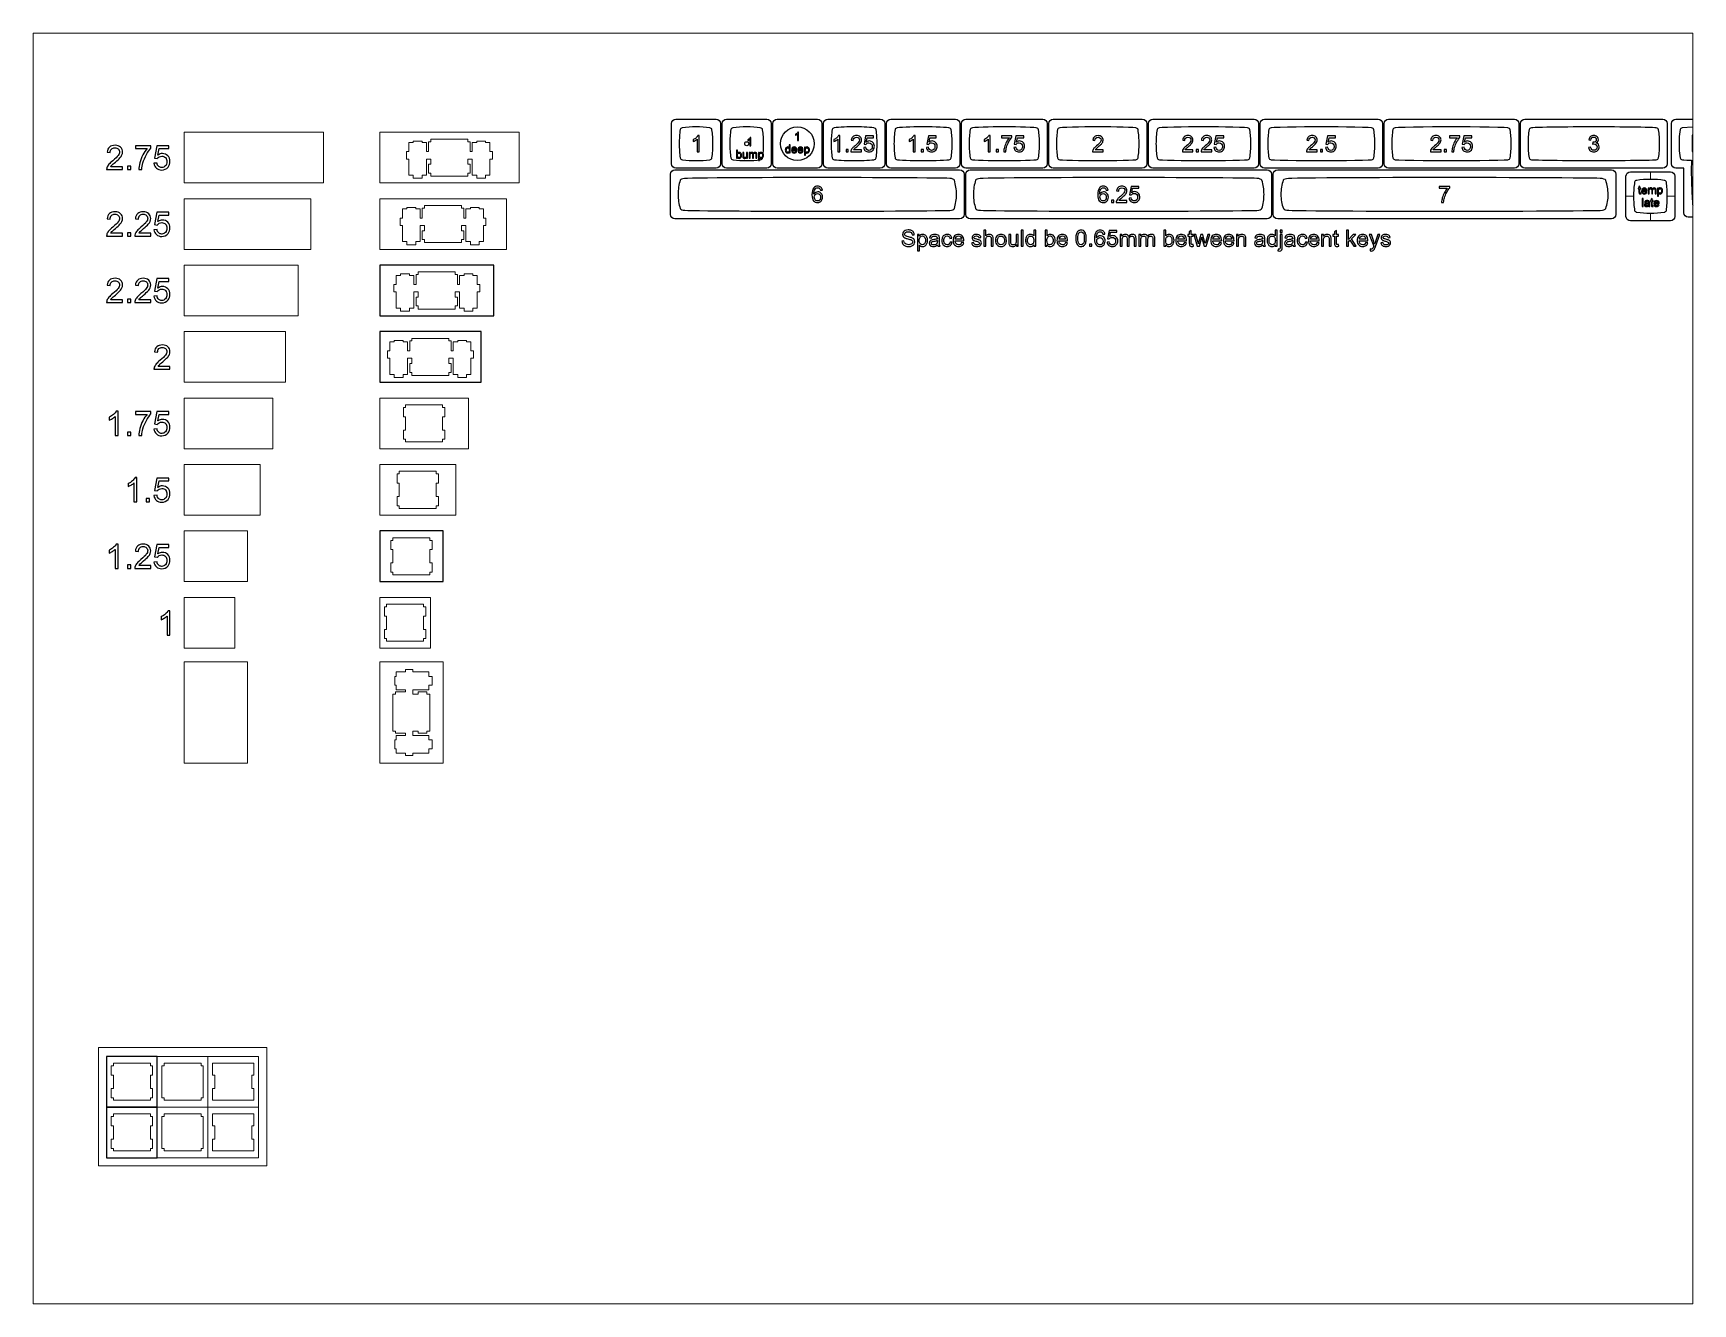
# Paper-space layout 'Layout2' of a CAD drawing. Header units: millimetres. Extents: x 1.07 to 9.6, y 0.82 to 7.35.
# The model-space entities are those that its viewports show. They can reach past a viewport. Long polylines and large blocks are cut down to what shows.
import ezdxf

# ---------------------------------------------------------------- set-up
doc = ezdxf.new("R2010")
doc.units = ezdxf.units.MM
doc.header["$MEASUREMENT"] = 0
doc.layers.add('Boxes', color=3, linetype='Continuous')
doc.layers.add('Templates', color=7, linetype='Continuous')
doc.layers.add('Cuts', color=7, linetype='Continuous', lineweight=0)

# ---------------------------------------------------------------- blocks, each defined once
blk = doc.blocks.new('Cherry Cutout 1')
at = {"layer": 'Boxes'}
blk.add_lwpolyline([(0, 0), (19.05, 0), (19.05, 19.05), (0, 19.05)], close=True, dxfattribs=at)
at = {"layer": 'Cuts', "lineweight": 0}
for points in [[(1.74, 12.03), (1.74, 12.03), (1.74, 15.52), (1.74, 15.52)], [(1.74, 15.52), (1.74, 15.52), (2.55, 15.52), (2.55, 15.52)], [(2.55, 16.5), (2.55, 16.5), (16.5, 16.5), (16.5, 16.5)], [(2.55, 15.52), (2.55, 15.52), (2.55, 16.5), (2.55, 16.5)], [(16.5, 15.52), (16.5, 15.52), (16.5, 16.5), (16.5, 16.5)], [(17.31, 15.52), (17.31, 15.52), (16.5, 15.52), (16.5, 15.52)], [(17.31, 15.52), (17.31, 15.52), (17.31, 12.03), (17.31, 12.03)], [(2.55, 12.03), (2.55, 12.03), (1.74, 12.03), (1.74, 12.03)], [(1.74, 3.53), (1.74, 3.53), (1.74, 7.03), (1.74, 7.03)], [(1.74, 7.03), (1.74, 7.03), (2.55, 7.03), (2.55, 7.03)], [(2.55, 7.03), (2.55, 7.03), (2.55, 12.03), (2.55, 12.03)], [(16.5, 12.03), (16.5, 12.03), (16.5, 7.03), (16.5, 7.03)], [(16.5, 12.03), (16.5, 12.03), (17.31, 12.03), (17.31, 12.03)], [(17.31, 7.03), (17.31, 7.03), (16.5, 7.03), (16.5, 7.03)], [(17.31, 7.03), (17.31, 7.03), (17.31, 3.53), (17.31, 3.53)], [(2.55, 3.53), (2.55, 3.53), (1.74, 3.53), (1.74, 3.53)], [(2.55, 2.55), (2.55, 2.55), (2.55, 3.53), (2.55, 3.53)], [(16.5, 2.55), (16.5, 2.55), (2.55, 2.55), (2.55, 2.55)], [(16.5, 3.53), (16.5, 3.53), (17.31, 3.53), (17.31, 3.53)], [(16.5, 3.53), (16.5, 3.53), (16.5, 2.55), (16.5, 2.55)]]:
    blk.add_open_spline(points, degree=3, dxfattribs=at)
blk = doc.blocks.new('Cherry Cutout 2')
at = {"layer": 'Boxes', "lineweight": 9}
blk.add_open_spline([(0, 0), (0, 0), (0, 19.0499), (0, 19.0499), (0, 19.0499), (0, 19.0499), (19.05, 19.0499), (19.05, 19.0499), (19.05, 19.0499), (19.05, 19.0499), (19.05, 0), (19.05, 0), (19.05, 0), (19.05, 0), (0, 0), (0, 0)], degree=3, knots=[0, 0, 0, 0, 0.2, 0.2, 0.2, 0.20000001, 0.4, 0.4, 0.4, 0.40000001, 0.6, 0.6, 0.6, 0.60000001, 1, 1, 1, 1], dxfattribs=at)
at = {"layer": 'Cuts', "lineweight": 0}
for points in [[(1.7411, 3.5311), (1.7411, 3.5311), (1.7411, 15.5189), (1.7411, 15.5189), (1.7411, 15.5189), (1.7411, 15.5189), (2.5525, 15.5189), (2.5525, 15.5189)], [(17.309, 3.5311), (17.309, 3.5311), (17.309, 15.5189), (17.309, 15.5189), (17.309, 15.5189), (17.309, 15.5189), (16.4976, 15.5189), (16.4976, 15.5189)]]:
    blk.add_open_spline(points, degree=3, knots=[0, 0, 0, 0, 0.33333333, 0.33333333, 0.33333333, 0.33333334, 1, 1, 1, 1], dxfattribs=at)
for points in [[(2.5525, 16.4976), (2.5525, 16.4976), (16.4976, 16.4976), (16.4976, 16.4976)], [(2.5525, 15.5189), (2.5525, 15.5189), (2.5525, 16.4976), (2.5525, 16.4976)], [(16.4976, 15.5189), (16.4976, 15.5189), (16.4976, 16.4976), (16.4976, 16.4976)], [(2.5525, 3.5311), (2.5525, 3.5311), (1.7411, 3.5311), (1.7411, 3.5311)], [(2.5525, 2.5524), (2.5525, 2.5524), (2.5525, 3.5311), (2.5525, 3.5311)], [(16.4976, 2.5524), (16.4976, 2.5524), (2.5525, 2.5524), (2.5525, 2.5524)], [(16.4976, 3.5311), (16.4976, 3.5311), (17.309, 3.5311), (17.309, 3.5311)], [(16.4976, 3.5311), (16.4976, 3.5311), (16.4976, 2.5524), (16.4976, 2.5524)]]:
    blk.add_open_spline(points, degree=3, dxfattribs=at)
blk = doc.blocks.new('Cherry Cutout 3')
at = {"layer": 'Boxes', "lineweight": 9}
blk.add_open_spline([(0, 0), (0, 0), (0, 19.05), (0, 19.05), (0, 19.05), (0, 19.05), (19.05, 19.05), (19.05, 19.05), (19.05, 19.05), (19.05, 19.05), (19.05, 0), (19.05, 0), (19.05, 0), (19.05, 0), (0, 0), (0, 0)], degree=3, knots=[0, 0, 0, 0, 0.2, 0.2, 0.2, 0.2, 0.4, 0.4, 0.4, 0.4, 0.6, 0.6, 0.6, 0.6, 1, 1, 1, 1], dxfattribs=at)
at = {"layer": 'Cuts'}
for p, q in [((17.34, 16.52), (1.74, 16.52)), ((1.74, 16.52), (1.74, 12.04)), ((17.34, 12.04), (17.34, 16.52)), ((1.74, 12.04), (2.55, 12.04)), ((2.55, 7.03), (1.74, 7.03)), ((1.74, 7.03), (1.74, 2.55)), ((2.55, 12.04), (2.55, 7.03)), ((16.52, 7.03), (16.52, 12.04)), ((16.52, 12.04), (17.34, 12.04)), ((17.34, 7.03), (16.52, 7.03)), ((17.34, 2.55), (17.34, 7.03)), ((1.74, 2.55), (17.34, 2.55))]:
    blk.add_line(p, q, dxfattribs=at)
blk = doc.blocks.new('Cherry Cutout Hole')
at = {"layer": 'Cuts', "lineweight": 0}
for points in [[(0, 9.4726), (0, 9.4726), (0, 12.9665), (0, 12.9665)], [(0, 12.9665), (0, 12.9665), (0.8114, 12.9665), (0.8114, 12.9665)], [(0.8114, 13.9452), (0.8114, 13.9452), (14.7565, 13.9452), (14.7565, 13.9452)], [(0.8114, 12.9665), (0.8114, 12.9665), (0.8114, 13.9452), (0.8114, 13.9452)], [(14.7565, 12.9665), (14.7565, 12.9665), (14.7565, 13.9452), (14.7565, 13.9452)], [(15.5679, 12.9665), (15.5679, 12.9665), (14.7565, 12.9665), (14.7565, 12.9665)], [(15.5679, 12.9665), (15.5679, 12.9665), (15.5679, 9.4726), (15.5679, 9.4726)], [(0.8114, 9.4726), (0.8114, 9.4726), (0, 9.4726), (0, 9.4726)], [(0.8114, 4.4726), (0.8114, 4.4726), (0.8114, 9.4726), (0.8114, 9.4726)], [(14.7565, 9.4726), (14.7565, 9.4726), (14.7565, 4.4726), (14.7565, 4.4726)], [(14.7565, 9.4726), (14.7565, 9.4726), (15.5679, 9.4726), (15.5679, 9.4726)], [(0, 0.9787), (0, 0.9787), (0, 4.4726), (0, 4.4726)], [(0, 4.4726), (0, 4.4726), (0.8114, 4.4726), (0.8114, 4.4726)], [(0.8114, 0.9787), (0.8114, 0.9787), (0, 0.9787), (0, 0.9787)], [(0.8114, 0), (0.8114, 0), (0.8114, 0.9787), (0.8114, 0.9787)], [(14.7565, 0), (14.7565, 0), (0.8114, 0), (0.8114, 0)], [(15.5679, 4.4726), (15.5679, 4.4726), (14.7565, 4.4726), (14.7565, 4.4726)], [(14.7565, 0.9787), (14.7565, 0.9787), (15.5679, 0.9787), (15.5679, 0.9787)], [(14.7565, 0.9787), (14.7565, 0.9787), (14.7565, 0), (14.7565, 0)], [(15.5679, 4.4726), (15.5679, 4.4726), (15.5679, 0.9787), (15.5679, 0.9787)]]:
    blk.add_open_spline(points, degree=3, dxfattribs=at)
blk = doc.blocks.new('Cherry Cutout 1.25')
at = {"layer": 'Boxes'}
blk.add_lwpolyline([(0, 0), (23.8125, 0), (23.8125, 19.05), (0, 19.05)], close=True, dxfattribs=at)
blk.add_blockref('Cherry Cutout Hole', (4.1223, 2.5524))
blk = doc.blocks.new('Cherry Cutout 2.25')
at = {"layer": 'Boxes'}
blk.add_lwpolyline([(0, 0), (42.8625, 0), (42.8625, 19.05), (0, 19.05)], close=True, dxfattribs=at)
at = {"layer": 'Cuts', "lineweight": 0}
for points in [[(7.8423, 15.2146), (7.8423, 15.2146), (6.1659, 15.2146), (6.1659, 15.2146)], [(6.1659, 15.2146), (6.1659, 15.2146), (6.1659, 11.811), (6.1659, 11.811)], [(7.8423, 15.748), (7.8423, 15.748), (7.8423, 15.2146), (7.8423, 15.2146)], [(11.1443, 15.748), (11.1443, 15.748), (7.8423, 15.748), (7.8423, 15.748)], [(11.1443, 15.2146), (11.1443, 15.2146), (11.1443, 15.748), (11.1443, 15.748)], [(12.8207, 15.2146), (12.8207, 15.2146), (11.1443, 15.2146), (11.1443, 15.2146)], [(12.8207, 15.2146), (12.8207, 15.2146), (12.8207, 15.2146), (12.8207, 15.2146)], [(12.8207, 11.811), (12.8207, 11.811), (12.8207, 15.2146), (12.8207, 15.2146)], [(14.4463, 15.5296), (14.4463, 15.5296), (13.6335, 15.5296), (13.6335, 15.5296)], [(13.6335, 15.5296), (13.6335, 15.5296), (13.6335, 11.811), (13.6335, 11.811)], [(28.4163, 16.51), (28.4163, 16.51), (14.4463, 16.51), (14.4463, 16.51)], [(14.4463, 16.51), (14.4463, 16.51), (14.4463, 15.5296), (14.4463, 15.5296)], [(28.4163, 15.5296), (28.4163, 15.5296), (28.4163, 16.51), (28.4163, 16.51)], [(29.2291, 15.5296), (29.2291, 15.5296), (28.4163, 15.5296), (28.4163, 15.5296)], [(29.2291, 11.811), (29.2291, 11.811), (29.2291, 15.5296), (29.2291, 15.5296)], [(31.7183, 15.2146), (31.7183, 15.2146), (30.0419, 15.2146), (30.0419, 15.2146)], [(30.0419, 15.2146), (30.0419, 15.2146), (30.0419, 11.811), (30.0419, 11.811)], [(35.0203, 15.748), (35.0203, 15.748), (31.7183, 15.748), (31.7183, 15.748)], [(31.7183, 15.748), (31.7183, 15.748), (31.7183, 15.2146), (31.7183, 15.2146)], [(35.0203, 15.2146), (35.0203, 15.2146), (35.0203, 15.748), (35.0203, 15.748)], [(36.6967, 15.2146), (36.6967, 15.2146), (35.0203, 15.2146), (35.0203, 15.2146)], [(36.6967, 11.811), (36.6967, 11.811), (36.6967, 15.2146), (36.6967, 15.2146)], [(6.1659, 11.811), (6.1659, 11.811), (5.2769, 11.811), (5.2769, 11.811)], [(5.2769, 11.811), (5.2769, 11.811), (5.2769, 9.017), (5.2769, 9.017)], [(5.2769, 9.017), (5.2769, 9.017), (6.1659, 9.017), (6.1659, 9.017)], [(6.1659, 9.017), (6.1659, 9.017), (6.1659, 2.921), (6.1659, 2.921)], [(13.6335, 11.811), (13.6335, 11.811), (12.8207, 11.811), (12.8207, 11.811)], [(12.8207, 2.921), (12.8207, 2.921), (12.8207, 9.017), (12.8207, 9.017)], [(12.8207, 9.017), (12.8207, 9.017), (14.4463, 9.017), (14.4463, 9.017)], [(14.4463, 7.0206), (14.4463, 7.0206), (13.6335, 7.0206), (13.6335, 7.0206)], [(13.6335, 7.0206), (13.6335, 7.0206), (13.6335, 3.7084), (13.6335, 3.7084)], [(14.4463, 9.017), (14.4463, 9.017), (14.4463, 7.0206), (14.4463, 7.0206)], [(28.4163, 7.0206), (28.4163, 7.0206), (28.4163, 9.017), (28.4163, 9.017)], [(28.4163, 9.017), (28.4163, 9.017), (30.0419, 9.017), (30.0419, 9.017)], [(29.2291, 7.0206), (29.2291, 7.0206), (28.4163, 7.0206), (28.4163, 7.0206)], [(30.0419, 11.811), (30.0419, 11.811), (29.2291, 11.811), (29.2291, 11.811)], [(29.2291, 3.7084), (29.2291, 3.7084), (29.2291, 7.0206), (29.2291, 7.0206)], [(30.0419, 9.017), (30.0419, 9.017), (30.0419, 2.921), (30.0419, 2.921)], [(37.5857, 11.811), (37.5857, 11.811), (36.6967, 11.811), (36.6967, 11.811)], [(36.6967, 2.921), (36.6967, 2.921), (36.6967, 9.017), (36.6967, 9.017)], [(36.6967, 9.017), (36.6967, 9.017), (37.5857, 9.017), (37.5857, 9.017)], [(37.5857, 9.017), (37.5857, 9.017), (37.5857, 11.811), (37.5857, 11.811)], [(6.1659, 2.921), (6.1659, 2.921), (7.8423, 2.921), (7.8423, 2.921)], [(7.8423, 2.921), (7.8423, 2.921), (7.8423, 1.778), (7.8423, 1.778)], [(7.8423, 1.778), (7.8423, 1.778), (11.1443, 1.778), (11.1443, 1.778)], [(11.1443, 1.778), (11.1443, 1.778), (11.1443, 2.921), (11.1443, 2.921)], [(11.1443, 2.921), (11.1443, 2.921), (12.8207, 2.921), (12.8207, 2.921)], [(13.6335, 3.7084), (13.6335, 3.7084), (14.4463, 3.7084), (14.4463, 3.7084)], [(14.4463, 2.54), (14.4463, 2.54), (14.4463, 3.7084), (14.4463, 3.7084)], [(14.4463, 2.54), (14.4463, 2.54), (28.4163, 2.54), (28.4163, 2.54)], [(28.4163, 2.54), (28.4163, 2.54), (28.4163, 3.7084), (28.4163, 3.7084)], [(28.4163, 3.7084), (28.4163, 3.7084), (29.2291, 3.7084), (29.2291, 3.7084)], [(30.0419, 2.921), (30.0419, 2.921), (31.7183, 2.921), (31.7183, 2.921)], [(30.0419, 2.921), (30.0419, 2.921), (30.0419, 2.921), (30.0419, 2.921)], [(31.7183, 2.921), (31.7183, 2.921), (31.7183, 1.778), (31.7183, 1.778)], [(31.7183, 1.778), (31.7183, 1.778), (35.0203, 1.778), (35.0203, 1.778)], [(35.0203, 1.778), (35.0203, 1.778), (35.0203, 2.921), (35.0203, 2.921)], [(35.0203, 2.921), (35.0203, 2.921), (36.6967, 2.921), (36.6967, 2.921)]]:
    blk.add_open_spline(points, degree=3, dxfattribs=at)
blk = doc.blocks.new('Cherry Cutout 2x')
at = {"layer": 'Boxes'}
blk.add_lwpolyline([(0, 0), (38.1, 0), (38.1, 19.05), (0, 19.05)], close=True, dxfattribs=at)
at = {"layer": 'Cuts', "lineweight": 0}
for points in [[(5.461, 15.2146), (5.461, 15.2146), (3.7846, 15.2146), (3.7846, 15.2146)], [(3.7846, 15.2146), (3.7846, 15.2146), (3.7846, 11.811), (3.7846, 11.811)], [(8.763, 15.748), (8.763, 15.748), (5.461, 15.748), (5.461, 15.748)], [(5.461, 15.748), (5.461, 15.748), (5.461, 15.2146), (5.461, 15.2146)], [(8.763, 15.2146), (8.763, 15.2146), (8.763, 15.748), (8.763, 15.748)], [(10.4394, 15.2146), (10.4394, 15.2146), (8.763, 15.2146), (8.763, 15.2146)], [(10.4394, 15.2146), (10.4394, 15.2146), (10.4394, 15.2146), (10.4394, 15.2146)], [(10.4394, 11.811), (10.4394, 11.811), (10.4394, 15.2146), (10.4394, 15.2146)], [(12.065, 15.5296), (12.065, 15.5296), (11.2522, 15.5296), (11.2522, 15.5296)], [(11.2522, 15.5296), (11.2522, 15.5296), (11.2522, 11.811), (11.2522, 11.811)], [(26.035, 16.51), (26.035, 16.51), (12.065, 16.51), (12.065, 16.51)], [(12.065, 16.51), (12.065, 16.51), (12.065, 15.5296), (12.065, 15.5296)], [(26.035, 15.5296), (26.035, 15.5296), (26.035, 16.51), (26.035, 16.51)], [(26.8478, 15.5296), (26.8478, 15.5296), (26.035, 15.5296), (26.035, 15.5296)], [(26.8478, 11.811), (26.8478, 11.811), (26.8478, 15.5296), (26.8478, 15.5296)], [(29.337, 15.2146), (29.337, 15.2146), (27.6606, 15.2146), (27.6606, 15.2146)], [(27.6606, 15.2146), (27.6606, 15.2146), (27.6606, 11.811), (27.6606, 11.811)], [(32.639, 15.748), (32.639, 15.748), (29.337, 15.748), (29.337, 15.748)], [(29.337, 15.748), (29.337, 15.748), (29.337, 15.2146), (29.337, 15.2146)], [(32.639, 15.2146), (32.639, 15.2146), (32.639, 15.748), (32.639, 15.748)], [(34.3154, 15.2146), (34.3154, 15.2146), (32.639, 15.2146), (32.639, 15.2146)], [(34.3154, 11.811), (34.3154, 11.811), (34.3154, 15.2146), (34.3154, 15.2146)], [(3.7846, 11.811), (3.7846, 11.811), (2.8956, 11.811), (2.8956, 11.811)], [(2.8956, 11.811), (2.8956, 11.811), (2.8956, 9.017), (2.8956, 9.017)], [(2.8956, 9.017), (2.8956, 9.017), (3.7846, 9.017), (3.7846, 9.017)], [(3.7846, 9.017), (3.7846, 9.017), (3.7846, 2.921), (3.7846, 2.921)], [(11.2522, 11.811), (11.2522, 11.811), (10.4394, 11.811), (10.4394, 11.811)], [(10.4394, 2.921), (10.4394, 2.921), (10.4394, 9.017), (10.4394, 9.017)], [(10.4394, 9.017), (10.4394, 9.017), (12.065, 9.017), (12.065, 9.017)], [(11.2522, 7.0206), (11.2522, 7.0206), (11.2522, 3.7084), (11.2522, 3.7084)], [(12.065, 7.0206), (12.065, 7.0206), (11.2522, 7.0206), (11.2522, 7.0206)], [(12.065, 9.017), (12.065, 9.017), (12.065, 7.0206), (12.065, 7.0206)], [(26.035, 7.0206), (26.035, 7.0206), (26.035, 9.017), (26.035, 9.017)], [(26.035, 9.017), (26.035, 9.017), (27.6606, 9.017), (27.6606, 9.017)], [(26.8478, 7.0206), (26.8478, 7.0206), (26.035, 7.0206), (26.035, 7.0206)], [(27.6606, 11.811), (27.6606, 11.811), (26.8478, 11.811), (26.8478, 11.811)], [(26.8478, 3.7084), (26.8478, 3.7084), (26.8478, 7.0206), (26.8478, 7.0206)], [(27.6606, 9.017), (27.6606, 9.017), (27.6606, 2.921), (27.6606, 2.921)], [(35.2044, 11.811), (35.2044, 11.811), (34.3154, 11.811), (34.3154, 11.811)], [(34.3154, 2.921), (34.3154, 2.921), (34.3154, 9.017), (34.3154, 9.017)], [(34.3154, 9.017), (34.3154, 9.017), (35.2044, 9.017), (35.2044, 9.017)], [(35.2044, 9.017), (35.2044, 9.017), (35.2044, 11.811), (35.2044, 11.811)], [(3.7846, 2.921), (3.7846, 2.921), (5.461, 2.921), (5.461, 2.921)], [(5.461, 2.921), (5.461, 2.921), (5.461, 1.778), (5.461, 1.778)], [(5.461, 1.778), (5.461, 1.778), (8.763, 1.778), (8.763, 1.778)], [(8.763, 1.778), (8.763, 1.778), (8.763, 2.921), (8.763, 2.921)], [(8.763, 2.921), (8.763, 2.921), (10.4394, 2.921), (10.4394, 2.921)], [(11.2522, 3.7084), (11.2522, 3.7084), (12.065, 3.7084), (12.065, 3.7084)], [(12.065, 2.54), (12.065, 2.54), (12.065, 3.7084), (12.065, 3.7084)], [(12.065, 2.54), (12.065, 2.54), (26.035, 2.54), (26.035, 2.54)], [(26.035, 2.54), (26.035, 2.54), (26.035, 3.7084), (26.035, 3.7084)], [(26.035, 3.7084), (26.035, 3.7084), (26.8478, 3.7084), (26.8478, 3.7084)], [(27.6606, 2.921), (27.6606, 2.921), (29.337, 2.921), (29.337, 2.921)], [(27.6606, 2.921), (27.6606, 2.921), (27.6606, 2.921), (27.6606, 2.921)], [(29.337, 2.921), (29.337, 2.921), (29.337, 1.778), (29.337, 1.778)], [(29.337, 1.778), (29.337, 1.778), (32.639, 1.778), (32.639, 1.778)], [(32.639, 1.778), (32.639, 1.778), (32.639, 2.921), (32.639, 2.921)], [(32.639, 2.921), (32.639, 2.921), (34.3154, 2.921), (34.3154, 2.921)]]:
    blk.add_open_spline(points, degree=3, dxfattribs=at)

msp = doc.modelspace()

# ---------------------------------------------------------------- linework, layer by layer
at = {"layer": 'Cuts'}
msp.add_lwpolyline([(-3, -3), (60.22, -3), (60.22, 41.52), (-3, 41.52)], close=True, dxfattribs=at)
at = {"layer": 'Templates'}
for centre, major_axis in [((259.83, 381.43), (0, 6.35)), ((240.78, 381.43), (0, 0.75))]:
    msp.add_ellipse(centre, major_axis=major_axis, ratio=1, dxfattribs=at)
for points, knots in [([(214.18, 372.23), (214.18, 372.23), (229.29, 372.23), (229.29, 372.23), (229.29, 372.23), (230.19, 372.23), (230.93, 372.97), (230.93, 373.87), (230.93, 373.87), (230.93, 373.87), (230.93, 388.98), (230.93, 388.98), (230.93, 388.98), (230.93, 389.89), (230.19, 390.63), (229.29, 390.63), (229.29, 390.63), (229.29, 390.63), (214.18, 390.63), (214.18, 390.63), (214.18, 390.63), (213.27, 390.63), (212.53, 389.89), (212.53, 388.98), (212.53, 388.98), (212.53, 388.98), (212.53, 373.87), (212.53, 373.87), (212.53, 373.87), (212.53, 372.97), (213.27, 372.23), (214.18, 372.23)], [0, 0, 0, 0, 0.111111, 0.111111, 0.111111, 0.111111, 0.222222, 0.222222, 0.222222, 0.222222, 0.333333, 0.333333, 0.333333, 0.333333, 0.444444, 0.444444, 0.444444, 0.444444, 0.555556, 0.555556, 0.555556, 0.555556, 0.666667, 0.666667, 0.666667, 0.666667, 0.777778, 0.777778, 0.777778, 0.777778, 1, 1, 1, 1]), ([(221.73, 387.78), (223.52, 387.78), (225.24, 387.65), (226.85, 387.43), (226.85, 387.43), (226.85, 387.43), (226.85, 387.43), (226.85, 387.43), (226.85, 387.43), (227.33, 387.35), (227.62, 387.12), (227.71, 386.72), (227.71, 386.72), (227.95, 385.06), (228.08, 383.28), (228.08, 381.42), (228.08, 381.42), (228.08, 379.57), (227.95, 377.79), (227.71, 376.13), (227.71, 376.13), (227.62, 375.73), (227.34, 375.5), (226.85, 375.42), (226.85, 375.42), (225.25, 375.2), (223.53, 375.08), (221.74, 375.08), (221.74, 375.08), (219.94, 375.08), (218.22, 375.2), (216.62, 375.43), (216.62, 375.43), (216.62, 375.43), (216.62, 375.43), (216.62, 375.43), (216.62, 375.43), (216.15, 375.5), (215.86, 375.72), (215.76, 376.1), (215.76, 376.1), (215.52, 377.76), (215.38, 379.56), (215.38, 381.43), (215.38, 381.43), (215.38, 383.3), (215.52, 385.09), (215.76, 386.76), (215.76, 386.76), (215.85, 387.12), (216.12, 387.34), (216.56, 387.42), (216.56, 387.42), (218.18, 387.65), (219.92, 387.78), (221.73, 387.78)], [0, 0, 0, 0, 0.066667, 0.066667, 0.066667, 0.066667, 0.133333, 0.133333, 0.133333, 0.133333, 0.2, 0.2, 0.2, 0.2, 0.266667, 0.266667, 0.266667, 0.266667, 0.333333, 0.333333, 0.333333, 0.333333, 0.4, 0.4, 0.4, 0.4, 0.466667, 0.466667, 0.466667, 0.466667, 0.533333, 0.533333, 0.533333, 0.533333, 0.6, 0.6, 0.6, 0.6, 0.666667, 0.666667, 0.666667, 0.666667, 0.733333, 0.733333, 0.733333, 0.733333, 0.8, 0.8, 0.8, 0.8, 0.866667, 0.866667, 0.866667, 0.866667, 1, 1, 1, 1]), ([(233.23, 372.23), (233.23, 372.23), (248.34, 372.23), (248.34, 372.23), (248.34, 372.23), (249.24, 372.23), (249.98, 372.97), (249.98, 373.87), (249.98, 373.87), (249.98, 373.87), (249.98, 388.98), (249.98, 388.98), (249.98, 388.98), (249.98, 389.89), (249.24, 390.63), (248.34, 390.63), (248.34, 390.63), (248.34, 390.63), (233.23, 390.63), (233.23, 390.63), (233.23, 390.63), (232.32, 390.63), (231.58, 389.89), (231.58, 388.98), (231.58, 388.98), (231.58, 388.98), (231.58, 373.87), (231.58, 373.87), (231.58, 373.87), (231.58, 372.97), (232.32, 372.23), (233.23, 372.23)], [0, 0, 0, 0, 0.111111, 0.111111, 0.111111, 0.111111, 0.222222, 0.222222, 0.222222, 0.222222, 0.333333, 0.333333, 0.333333, 0.333333, 0.444444, 0.444444, 0.444444, 0.444444, 0.555556, 0.555556, 0.555556, 0.555556, 0.666667, 0.666667, 0.666667, 0.666667, 0.777778, 0.777778, 0.777778, 0.777778, 1, 1, 1, 1]), ([(240.78, 387.78), (242.57, 387.78), (244.29, 387.65), (245.9, 387.43), (245.9, 387.43), (245.9, 387.43), (245.9, 387.43), (245.9, 387.43), (245.9, 387.43), (246.38, 387.35), (246.67, 387.12), (246.76, 386.72), (246.76, 386.72), (247, 385.06), (247.13, 383.28), (247.13, 381.42), (247.13, 381.42), (247.13, 379.57), (247, 377.79), (246.76, 376.13), (246.76, 376.13), (246.67, 375.73), (246.39, 375.5), (245.9, 375.42), (245.9, 375.42), (244.3, 375.2), (242.58, 375.08), (240.79, 375.08), (240.79, 375.08), (238.99, 375.08), (237.27, 375.2), (235.67, 375.43), (235.67, 375.43), (235.67, 375.43), (235.67, 375.43), (235.67, 375.43), (235.67, 375.43), (235.2, 375.5), (234.91, 375.72), (234.81, 376.1), (234.81, 376.1), (234.57, 377.76), (234.43, 379.56), (234.43, 381.43), (234.43, 381.43), (234.43, 383.3), (234.57, 385.09), (234.81, 386.76), (234.81, 386.76), (234.9, 387.12), (235.17, 387.34), (235.61, 387.42), (235.61, 387.42), (237.23, 387.65), (238.97, 387.78), (240.78, 387.78)], [0, 0, 0, 0, 0.066667, 0.066667, 0.066667, 0.066667, 0.133333, 0.133333, 0.133333, 0.133333, 0.2, 0.2, 0.2, 0.2, 0.266667, 0.266667, 0.266667, 0.266667, 0.333333, 0.333333, 0.333333, 0.333333, 0.4, 0.4, 0.4, 0.4, 0.466667, 0.466667, 0.466667, 0.466667, 0.533333, 0.533333, 0.533333, 0.533333, 0.6, 0.6, 0.6, 0.6, 0.666667, 0.666667, 0.666667, 0.666667, 0.733333, 0.733333, 0.733333, 0.733333, 0.8, 0.8, 0.8, 0.8, 0.866667, 0.866667, 0.866667, 0.866667, 1, 1, 1, 1]), ([(252.28, 372.23), (252.28, 372.23), (267.39, 372.23), (267.39, 372.23), (267.39, 372.23), (268.29, 372.23), (269.03, 372.97), (269.03, 373.87), (269.03, 373.87), (269.03, 373.87), (269.03, 388.98), (269.03, 388.98), (269.03, 388.98), (269.03, 389.89), (268.29, 390.63), (267.39, 390.63), (267.39, 390.63), (267.39, 390.63), (252.28, 390.63), (252.28, 390.63), (252.28, 390.63), (251.37, 390.63), (250.63, 389.89), (250.63, 388.98), (250.63, 388.98), (250.63, 388.98), (250.63, 373.87), (250.63, 373.87), (250.63, 373.87), (250.63, 372.97), (251.37, 372.23), (252.28, 372.23)], [0, 0, 0, 0, 0.111111, 0.111111, 0.111111, 0.111111, 0.222222, 0.222222, 0.222222, 0.222222, 0.333333, 0.333333, 0.333333, 0.333333, 0.444444, 0.444444, 0.444444, 0.444444, 0.555556, 0.555556, 0.555556, 0.555556, 0.666667, 0.666667, 0.666667, 0.666667, 0.777778, 0.777778, 0.777778, 0.777778, 1, 1, 1, 1]), ([(271.33, 372.23), (271.33, 372.23), (291.04, 372.23), (291.04, 372.23), (291.04, 372.23), (291.94, 372.23), (292.68, 372.97), (292.68, 373.87), (292.68, 373.87), (292.68, 373.87), (292.68, 388.98), (292.68, 388.98), (292.68, 388.98), (292.68, 389.89), (291.94, 390.63), (291.04, 390.63), (291.04, 390.63), (291.04, 390.63), (271.33, 390.63), (271.33, 390.63), (271.33, 390.63), (270.42, 390.63), (269.68, 389.89), (269.68, 388.98), (269.68, 388.98), (269.68, 388.98), (269.68, 373.87), (269.68, 373.87), (269.68, 373.87), (269.68, 372.97), (270.42, 372.23), (271.33, 372.23)], [0, 0, 0, 0, 0.111111, 0.111111, 0.111111, 0.111111, 0.222222, 0.222222, 0.222222, 0.222222, 0.333333, 0.333333, 0.333333, 0.333333, 0.444444, 0.444444, 0.444444, 0.444444, 0.555556, 0.555556, 0.555556, 0.555556, 0.666667, 0.666667, 0.666667, 0.666667, 0.777778, 0.777778, 0.777778, 0.777778, 1, 1, 1, 1]), ([(281.18, 387.78), (283.02, 387.78), (286.94, 387.65), (288.57, 387.43), (288.57, 387.43), (288.57, 387.43), (288.57, 387.43), (288.57, 387.43), (288.57, 387.43), (289.07, 387.36), (289.36, 387.12), (289.45, 386.72), (289.45, 386.72), (289.7, 385.07), (289.83, 383.28), (289.83, 381.43), (289.83, 381.43), (289.83, 379.57), (289.7, 377.79), (289.45, 376.13), (289.45, 376.13), (289.36, 375.73), (289.07, 375.5), (288.57, 375.42), (288.57, 375.42), (286.94, 375.2), (283.01, 375.08), (281.18, 375.08), (281.18, 375.08), (279.36, 375.08), (275.43, 375.2), (273.79, 375.43), (273.79, 375.43), (273.79, 375.43), (273.79, 375.43), (273.79, 375.43), (273.79, 375.43), (273.31, 375.5), (273.02, 375.72), (272.92, 376.1), (272.92, 376.1), (272.67, 377.76), (272.53, 379.56), (272.53, 381.43), (272.53, 381.43), (272.53, 383.3), (272.67, 385.09), (272.92, 386.76), (272.92, 386.76), (273.01, 387.12), (273.29, 387.34), (273.73, 387.42), (273.73, 387.42), (275.38, 387.65), (279.34, 387.78), (281.18, 387.78)], [0, 0, 0, 0, 0.066667, 0.066667, 0.066667, 0.066667, 0.133333, 0.133333, 0.133333, 0.133333, 0.2, 0.2, 0.2, 0.2, 0.266667, 0.266667, 0.266667, 0.266667, 0.333333, 0.333333, 0.333333, 0.333333, 0.4, 0.4, 0.4, 0.4, 0.466667, 0.466667, 0.466667, 0.466667, 0.533333, 0.533333, 0.533333, 0.533333, 0.6, 0.6, 0.6, 0.6, 0.666667, 0.666667, 0.666667, 0.666667, 0.733333, 0.733333, 0.733333, 0.733333, 0.8, 0.8, 0.8, 0.8, 0.866667, 0.866667, 0.866667, 0.866667, 1, 1, 1, 1]), ([(294.98, 372.23), (294.98, 372.23), (319.29, 372.23), (319.29, 372.23), (319.29, 372.23), (320.19, 372.23), (320.93, 372.97), (320.93, 373.87), (320.93, 373.87), (320.93, 373.87), (320.93, 388.98), (320.93, 388.98), (320.93, 388.98), (320.93, 389.89), (320.19, 390.63), (319.29, 390.63), (319.29, 390.63), (319.29, 390.63), (294.98, 390.63), (294.98, 390.63), (294.98, 390.63), (294.07, 390.63), (293.33, 389.89), (293.33, 388.98), (293.33, 388.98), (293.33, 388.98), (293.33, 373.87), (293.33, 373.87), (293.33, 373.87), (293.33, 372.97), (294.07, 372.23), (294.98, 372.23)], [0, 0, 0, 0, 0.111111, 0.111111, 0.111111, 0.111111, 0.222222, 0.222222, 0.222222, 0.222222, 0.333333, 0.333333, 0.333333, 0.333333, 0.444444, 0.444444, 0.444444, 0.444444, 0.555556, 0.555556, 0.555556, 0.555556, 0.666667, 0.666667, 0.666667, 0.666667, 0.777778, 0.777778, 0.777778, 0.777778, 1, 1, 1, 1]), ([(307.13, 387.78), (308.99, 387.78), (315.15, 387.65), (316.8, 387.43), (316.8, 387.43), (316.8, 387.43), (316.8, 387.43), (316.8, 387.43), (316.8, 387.43), (317.31, 387.36), (317.61, 387.12), (317.7, 386.72), (317.7, 386.72), (317.95, 385.07), (318.08, 383.28), (318.08, 381.43), (318.08, 381.43), (318.08, 379.57), (317.95, 377.79), (317.7, 376.13), (317.7, 376.13), (317.61, 375.73), (317.31, 375.5), (316.81, 375.42), (316.81, 375.42), (315.16, 375.2), (308.98, 375.08), (307.14, 375.08), (307.14, 375.08), (305.29, 375.08), (299.11, 375.2), (297.46, 375.43), (297.46, 375.43), (297.46, 375.43), (297.46, 375.43), (297.46, 375.43), (297.46, 375.43), (296.97, 375.5), (296.67, 375.72), (296.57, 376.1), (296.57, 376.1), (296.32, 377.76), (296.18, 379.56), (296.18, 381.43), (296.18, 381.43), (296.18, 383.3), (296.32, 385.09), (296.57, 386.76), (296.57, 386.76), (296.67, 387.12), (296.94, 387.34), (297.4, 387.42), (297.4, 387.42), (299.07, 387.65), (305.27, 387.78), (307.13, 387.78)], [0, 0, 0, 0, 0.066667, 0.066667, 0.066667, 0.066667, 0.133333, 0.133333, 0.133333, 0.133333, 0.2, 0.2, 0.2, 0.2, 0.266667, 0.266667, 0.266667, 0.266667, 0.333333, 0.333333, 0.333333, 0.333333, 0.4, 0.4, 0.4, 0.4, 0.466667, 0.466667, 0.466667, 0.466667, 0.533333, 0.533333, 0.533333, 0.533333, 0.6, 0.6, 0.6, 0.6, 0.666667, 0.666667, 0.666667, 0.666667, 0.733333, 0.733333, 0.733333, 0.733333, 0.8, 0.8, 0.8, 0.8, 0.866667, 0.866667, 0.866667, 0.866667, 1, 1, 1, 1]), ([(323.23, 372.23), (323.23, 372.23), (352.14, 372.23), (352.14, 372.23), (352.14, 372.23), (353.04, 372.23), (353.78, 372.97), (353.78, 373.87), (353.78, 373.87), (353.78, 373.87), (353.78, 388.98), (353.78, 388.98), (353.78, 388.98), (353.78, 389.89), (353.04, 390.63), (352.14, 390.63), (352.14, 390.63), (352.14, 390.63), (323.23, 390.63), (323.23, 390.63), (323.23, 390.63), (322.32, 390.63), (321.58, 389.89), (321.58, 388.98), (321.58, 388.98), (321.58, 388.98), (321.58, 373.87), (321.58, 373.87), (321.58, 373.87), (321.58, 372.97), (322.32, 372.23), (323.23, 372.23)], [0, 0, 0, 0, 0.111111, 0.111111, 0.111111, 0.111111, 0.222222, 0.222222, 0.222222, 0.222222, 0.333333, 0.333333, 0.333333, 0.333333, 0.444444, 0.444444, 0.444444, 0.444444, 0.555556, 0.555556, 0.555556, 0.555556, 0.666667, 0.666667, 0.666667, 0.666667, 0.777778, 0.777778, 0.777778, 0.777778, 1, 1, 1, 1]), ([(337.68, 387.78), (339.55, 387.78), (347.98, 387.65), (349.65, 387.43), (349.65, 387.43), (349.65, 387.43), (349.65, 387.43), (349.65, 387.43), (349.65, 387.43), (350.15, 387.36), (350.45, 387.12), (350.54, 386.72), (350.54, 386.72), (350.79, 385.07), (350.93, 383.28), (350.93, 381.43), (350.93, 381.43), (350.93, 379.57), (350.8, 377.79), (350.55, 376.13), (350.55, 376.13), (350.46, 375.73), (350.15, 375.5), (349.65, 375.42), (349.65, 375.42), (347.98, 375.2), (339.55, 375.08), (337.69, 375.08), (337.69, 375.08), (335.82, 375.08), (327.38, 375.2), (325.72, 375.43), (325.72, 375.43), (325.72, 375.43), (325.72, 375.43), (325.72, 375.43), (325.72, 375.43), (325.23, 375.5), (324.93, 375.72), (324.83, 376.1), (324.83, 376.1), (324.57, 377.76), (324.43, 379.56), (324.43, 381.43), (324.43, 381.43), (324.43, 383.3), (324.57, 385.09), (324.83, 386.76), (324.83, 386.76), (324.92, 387.12), (325.2, 387.34), (325.66, 387.42), (325.66, 387.42), (327.34, 387.65), (335.81, 387.78), (337.68, 387.78)], [0, 0, 0, 0, 0.066667, 0.066667, 0.066667, 0.066667, 0.133333, 0.133333, 0.133333, 0.133333, 0.2, 0.2, 0.2, 0.2, 0.266667, 0.266667, 0.266667, 0.266667, 0.333333, 0.333333, 0.333333, 0.333333, 0.4, 0.4, 0.4, 0.4, 0.466667, 0.466667, 0.466667, 0.466667, 0.533333, 0.533333, 0.533333, 0.533333, 0.6, 0.6, 0.6, 0.6, 0.666667, 0.666667, 0.666667, 0.666667, 0.733333, 0.733333, 0.733333, 0.733333, 0.8, 0.8, 0.8, 0.8, 0.866667, 0.866667, 0.866667, 0.866667, 1, 1, 1, 1]), ([(356.08, 372.23), (356.08, 372.23), (389.59, 372.23), (389.59, 372.23), (389.59, 372.23), (390.49, 372.23), (391.23, 372.97), (391.23, 373.87), (391.23, 373.87), (391.23, 373.87), (391.23, 388.98), (391.23, 388.98), (391.23, 388.98), (391.23, 389.89), (390.49, 390.63), (389.59, 390.63), (389.59, 390.63), (389.59, 390.63), (356.08, 390.63), (356.08, 390.63), (356.08, 390.63), (355.17, 390.63), (354.43, 389.89), (354.43, 388.98), (354.43, 388.98), (354.43, 388.98), (354.43, 373.87), (354.43, 373.87), (354.43, 373.87), (354.43, 372.97), (355.17, 372.23), (356.08, 372.23)], [0, 0, 0, 0, 0.111111, 0.111111, 0.111111, 0.111111, 0.222222, 0.222222, 0.222222, 0.222222, 0.333333, 0.333333, 0.333333, 0.333333, 0.444444, 0.444444, 0.444444, 0.444444, 0.555556, 0.555556, 0.555556, 0.555556, 0.666667, 0.666667, 0.666667, 0.666667, 0.777778, 0.777778, 0.777778, 0.777778, 1, 1, 1, 1]), ([(372.83, 387.78), (374.71, 387.78), (385.41, 387.65), (387.09, 387.43), (387.09, 387.43), (387.09, 387.43), (387.09, 387.43), (387.09, 387.43), (387.09, 387.43), (387.6, 387.36), (387.9, 387.12), (387.99, 386.72), (387.99, 386.72), (388.24, 385.07), (388.38, 383.28), (388.38, 381.43), (388.38, 381.43), (388.38, 379.57), (388.25, 377.79), (387.99, 376.13), (387.99, 376.13), (387.9, 375.73), (387.6, 375.5), (387.09, 375.42), (387.09, 375.42), (385.42, 375.2), (374.71, 375.08), (372.84, 375.08), (372.84, 375.08), (370.96, 375.08), (360.25, 375.2), (358.57, 375.43), (358.57, 375.43), (358.57, 375.43), (358.57, 375.43), (358.57, 375.43), (358.57, 375.43), (358.08, 375.5), (357.78, 375.72), (357.68, 376.1), (357.68, 376.1), (357.42, 377.76), (357.28, 379.56), (357.28, 381.43), (357.28, 381.43), (357.28, 383.3), (357.42, 385.09), (357.68, 386.76), (357.68, 386.76), (357.77, 387.12), (358.05, 387.34), (358.51, 387.42), (358.51, 387.42), (360.2, 387.65), (370.95, 387.78), (372.83, 387.78)], [0, 0, 0, 0, 0.066667, 0.066667, 0.066667, 0.066667, 0.133333, 0.133333, 0.133333, 0.133333, 0.2, 0.2, 0.2, 0.2, 0.266667, 0.266667, 0.266667, 0.266667, 0.333333, 0.333333, 0.333333, 0.333333, 0.4, 0.4, 0.4, 0.4, 0.466667, 0.466667, 0.466667, 0.466667, 0.533333, 0.533333, 0.533333, 0.533333, 0.6, 0.6, 0.6, 0.6, 0.666667, 0.666667, 0.666667, 0.666667, 0.733333, 0.733333, 0.733333, 0.733333, 0.8, 0.8, 0.8, 0.8, 0.866667, 0.866667, 0.866667, 0.866667, 1, 1, 1, 1]), ([(393.53, 372.23), (393.53, 372.23), (431.64, 372.23), (431.64, 372.23), (431.64, 372.23), (432.54, 372.23), (433.28, 372.97), (433.28, 373.87), (433.28, 373.87), (433.28, 373.87), (433.28, 388.98), (433.28, 388.98), (433.28, 388.98), (433.28, 389.89), (432.54, 390.63), (431.64, 390.63), (431.64, 390.63), (431.64, 390.63), (393.53, 390.63), (393.53, 390.63), (393.53, 390.63), (392.62, 390.63), (391.88, 389.89), (391.88, 388.98), (391.88, 388.98), (391.88, 388.98), (391.88, 373.87), (391.88, 373.87), (391.88, 373.87), (391.88, 372.97), (392.62, 372.23), (393.53, 372.23)], [0, 0, 0, 0, 0.111111, 0.111111, 0.111111, 0.111111, 0.222222, 0.222222, 0.222222, 0.222222, 0.333333, 0.333333, 0.333333, 0.333333, 0.444444, 0.444444, 0.444444, 0.444444, 0.555556, 0.555556, 0.555556, 0.555556, 0.666667, 0.666667, 0.666667, 0.666667, 0.777778, 0.777778, 0.777778, 0.777778, 1, 1, 1, 1]), ([(412.58, 387.78), (414.47, 387.78), (427.45, 387.65), (429.13, 387.43), (429.13, 387.43), (429.13, 387.43), (429.13, 387.43), (429.13, 387.43), (429.13, 387.43), (429.64, 387.36), (429.95, 387.12), (430.04, 386.72), (430.04, 386.72), (430.29, 385.07), (430.43, 383.28), (430.43, 381.43), (430.43, 381.43), (430.43, 379.57), (430.29, 377.79), (430.04, 376.13), (430.04, 376.13), (429.95, 375.73), (429.65, 375.5), (429.14, 375.42), (429.14, 375.42), (427.46, 375.2), (414.46, 375.08), (412.59, 375.08), (412.59, 375.08), (410.71, 375.08), (397.71, 375.2), (396.03, 375.43), (396.03, 375.43), (396.03, 375.43), (396.03, 375.43), (396.03, 375.43), (396.03, 375.43), (395.53, 375.5), (395.23, 375.72), (395.13, 376.1), (395.13, 376.1), (394.87, 377.76), (394.73, 379.56), (394.73, 381.43), (394.73, 381.43), (394.73, 383.3), (394.87, 385.09), (395.13, 386.76), (395.13, 386.76), (395.23, 387.12), (395.51, 387.34), (395.97, 387.42), (395.97, 387.42), (397.67, 387.65), (410.69, 387.78), (412.58, 387.78)], [0, 0, 0, 0, 0.066667, 0.066667, 0.066667, 0.066667, 0.133333, 0.133333, 0.133333, 0.133333, 0.2, 0.2, 0.2, 0.2, 0.266667, 0.266667, 0.266667, 0.266667, 0.333333, 0.333333, 0.333333, 0.333333, 0.4, 0.4, 0.4, 0.4, 0.466667, 0.466667, 0.466667, 0.466667, 0.533333, 0.533333, 0.533333, 0.533333, 0.6, 0.6, 0.6, 0.6, 0.666667, 0.666667, 0.666667, 0.666667, 0.733333, 0.733333, 0.733333, 0.733333, 0.8, 0.8, 0.8, 0.8, 0.866667, 0.866667, 0.866667, 0.866667, 1, 1, 1, 1]), ([(435.58, 372.23), (435.58, 372.23), (478.29, 372.23), (478.29, 372.23), (478.29, 372.23), (479.19, 372.23), (479.93, 372.97), (479.93, 373.87), (479.93, 373.87), (479.93, 373.87), (479.93, 388.98), (479.93, 388.98), (479.93, 388.98), (479.93, 389.89), (479.19, 390.63), (478.29, 390.63), (478.29, 390.63), (478.29, 390.63), (435.58, 390.63), (435.58, 390.63), (435.58, 390.63), (434.67, 390.63), (433.93, 389.89), (433.93, 388.98), (433.93, 388.98), (433.93, 388.98), (433.93, 373.87), (433.93, 373.87), (433.93, 373.87), (433.93, 372.97), (434.67, 372.23), (435.58, 372.23)], [0, 0, 0, 0, 0.111111, 0.111111, 0.111111, 0.111111, 0.222222, 0.222222, 0.222222, 0.222222, 0.333333, 0.333333, 0.333333, 0.333333, 0.444444, 0.444444, 0.444444, 0.444444, 0.555556, 0.555556, 0.555556, 0.555556, 0.666667, 0.666667, 0.666667, 0.666667, 0.777778, 0.777778, 0.777778, 0.777778, 1, 1, 1, 1]), ([(456.93, 387.78), (458.83, 387.78), (474.09, 387.65), (475.78, 387.43), (475.78, 387.43), (475.78, 387.43), (475.78, 387.43), (475.78, 387.43), (475.78, 387.43), (476.29, 387.36), (476.6, 387.12), (476.69, 386.72), (476.69, 386.72), (476.94, 385.07), (477.08, 383.28), (477.08, 381.43), (477.08, 381.43), (477.08, 379.57), (476.94, 377.79), (476.69, 376.13), (476.69, 376.13), (476.6, 375.73), (476.29, 375.5), (475.78, 375.42), (475.78, 375.42), (474.1, 375.2), (458.82, 375.08), (456.94, 375.08), (456.94, 375.08), (455.05, 375.08), (439.77, 375.2), (438.08, 375.43), (438.08, 375.43), (438.08, 375.43), (438.08, 375.43), (438.08, 375.43), (438.08, 375.43), (437.58, 375.5), (437.28, 375.72), (437.18, 376.1), (437.18, 376.1), (436.92, 377.76), (436.78, 379.56), (436.78, 381.43), (436.78, 381.43), (436.78, 383.3), (436.92, 385.09), (437.18, 386.76), (437.18, 386.76), (437.28, 387.12), (437.56, 387.34), (438.02, 387.42), (438.02, 387.42), (439.72, 387.65), (455.04, 387.78), (456.93, 387.78)], [0, 0, 0, 0, 0.066667, 0.066667, 0.066667, 0.066667, 0.133333, 0.133333, 0.133333, 0.133333, 0.2, 0.2, 0.2, 0.2, 0.266667, 0.266667, 0.266667, 0.266667, 0.333333, 0.333333, 0.333333, 0.333333, 0.4, 0.4, 0.4, 0.4, 0.466667, 0.466667, 0.466667, 0.466667, 0.533333, 0.533333, 0.533333, 0.533333, 0.6, 0.6, 0.6, 0.6, 0.666667, 0.666667, 0.666667, 0.666667, 0.733333, 0.733333, 0.733333, 0.733333, 0.8, 0.8, 0.8, 0.8, 0.866667, 0.866667, 0.866667, 0.866667, 1, 1, 1, 1]), ([(482.23, 372.23), (482.23, 372.23), (529.54, 372.23), (529.54, 372.23), (529.54, 372.23), (530.44, 372.23), (531.18, 372.97), (531.18, 373.87), (531.18, 373.87), (531.18, 373.87), (531.18, 388.98), (531.18, 388.98), (531.18, 388.98), (531.18, 389.89), (530.44, 390.63), (529.54, 390.63), (529.54, 390.63), (529.54, 390.63), (482.23, 390.63), (482.23, 390.63), (482.23, 390.63), (481.32, 390.63), (480.58, 389.89), (480.58, 388.98), (480.58, 388.98), (480.58, 388.98), (480.58, 373.87), (480.58, 373.87), (480.58, 373.87), (480.58, 372.97), (481.32, 372.23), (482.23, 372.23)], [0, 0, 0, 0, 0.111111, 0.111111, 0.111111, 0.111111, 0.222222, 0.222222, 0.222222, 0.222222, 0.333333, 0.333333, 0.333333, 0.333333, 0.444444, 0.444444, 0.444444, 0.444444, 0.555556, 0.555556, 0.555556, 0.555556, 0.666667, 0.666667, 0.666667, 0.666667, 0.777778, 0.777778, 0.777778, 0.777778, 1, 1, 1, 1]), ([(505.88, 387.78), (507.78, 387.78), (525.34, 387.65), (527.03, 387.43), (527.03, 387.43), (527.03, 387.43), (527.03, 387.43), (527.03, 387.43), (527.03, 387.43), (527.54, 387.36), (527.85, 387.12), (527.94, 386.72), (527.94, 386.72), (528.19, 385.07), (528.33, 383.28), (528.33, 381.43), (528.33, 381.43), (528.33, 379.57), (528.19, 377.79), (527.94, 376.13), (527.94, 376.13), (527.85, 375.73), (527.54, 375.5), (527.03, 375.42), (527.03, 375.42), (525.34, 375.2), (507.78, 375.08), (505.89, 375.08), (505.89, 375.08), (504, 375.08), (486.43, 375.2), (484.74, 375.43), (484.74, 375.43), (484.74, 375.43), (484.74, 375.43), (484.74, 375.43), (484.74, 375.43), (484.24, 375.5), (483.93, 375.72), (483.83, 376.1), (483.83, 376.1), (483.57, 377.76), (483.43, 379.56), (483.43, 381.43), (483.43, 381.43), (483.43, 383.3), (483.57, 385.09), (483.83, 386.76), (483.83, 386.76), (483.93, 387.12), (484.21, 387.34), (484.67, 387.42), (484.67, 387.42), (486.38, 387.65), (503.98, 387.78), (505.88, 387.78)], [0, 0, 0, 0, 0.066667, 0.066667, 0.066667, 0.066667, 0.133333, 0.133333, 0.133333, 0.133333, 0.2, 0.2, 0.2, 0.2, 0.266667, 0.266667, 0.266667, 0.266667, 0.333333, 0.333333, 0.333333, 0.333333, 0.4, 0.4, 0.4, 0.4, 0.466667, 0.466667, 0.466667, 0.466667, 0.533333, 0.533333, 0.533333, 0.533333, 0.6, 0.6, 0.6, 0.6, 0.666667, 0.666667, 0.666667, 0.666667, 0.733333, 0.733333, 0.733333, 0.733333, 0.8, 0.8, 0.8, 0.8, 0.866667, 0.866667, 0.866667, 0.866667, 1, 1, 1, 1]), ([(533.48, 372.23), (533.48, 372.23), (585.39, 372.23), (585.39, 372.23), (585.39, 372.23), (586.29, 372.23), (587.03, 372.97), (587.03, 373.87), (587.03, 373.87), (587.03, 373.87), (587.03, 388.98), (587.03, 388.98), (587.03, 388.98), (587.03, 389.89), (586.29, 390.63), (585.39, 390.63), (585.39, 390.63), (585.39, 390.63), (533.48, 390.63), (533.48, 390.63), (533.48, 390.63), (532.57, 390.63), (531.83, 389.89), (531.83, 388.98), (531.83, 388.98), (531.83, 388.98), (531.83, 373.87), (531.83, 373.87), (531.83, 373.87), (531.83, 372.97), (532.57, 372.23), (533.48, 372.23)], [0, 0, 0, 0, 0.111111, 0.111111, 0.111111, 0.111111, 0.222222, 0.222222, 0.222222, 0.222222, 0.333333, 0.333333, 0.333333, 0.333333, 0.444444, 0.444444, 0.444444, 0.444444, 0.555556, 0.555556, 0.555556, 0.555556, 0.666667, 0.666667, 0.666667, 0.666667, 0.777778, 0.777778, 0.777778, 0.777778, 1, 1, 1, 1]), ([(559.43, 387.78), (561.34, 387.78), (581.18, 387.65), (582.87, 387.43), (582.87, 387.43), (582.87, 387.43), (582.87, 387.43), (582.87, 387.43), (582.87, 387.43), (583.39, 387.36), (583.69, 387.12), (583.79, 386.72), (583.79, 386.72), (584.04, 385.07), (584.18, 383.28), (584.18, 381.43), (584.18, 381.43), (584.18, 379.57), (584.04, 377.79), (583.79, 376.13), (583.79, 376.13), (583.7, 375.73), (583.39, 375.5), (582.88, 375.42), (582.88, 375.42), (581.18, 375.2), (561.33, 375.08), (559.44, 375.08), (559.44, 375.08), (557.54, 375.08), (537.68, 375.2), (535.99, 375.43), (535.99, 375.43), (535.99, 375.43), (535.99, 375.43), (535.99, 375.43), (535.99, 375.43), (535.49, 375.5), (535.19, 375.72), (535.08, 376.1), (535.08, 376.1), (534.82, 377.76), (534.68, 379.56), (534.68, 381.43), (534.68, 381.43), (534.68, 383.3), (534.82, 385.09), (535.08, 386.76), (535.08, 386.76), (535.18, 387.12), (535.46, 387.34), (535.93, 387.42), (535.93, 387.42), (537.64, 387.65), (557.53, 387.78), (559.43, 387.78)], [0, 0, 0, 0, 0.066667, 0.066667, 0.066667, 0.066667, 0.133333, 0.133333, 0.133333, 0.133333, 0.2, 0.2, 0.2, 0.2, 0.266667, 0.266667, 0.266667, 0.266667, 0.333333, 0.333333, 0.333333, 0.333333, 0.4, 0.4, 0.4, 0.4, 0.466667, 0.466667, 0.466667, 0.466667, 0.533333, 0.533333, 0.533333, 0.533333, 0.6, 0.6, 0.6, 0.6, 0.666667, 0.666667, 0.666667, 0.666667, 0.733333, 0.733333, 0.733333, 0.733333, 0.8, 0.8, 0.8, 0.8, 0.866667, 0.866667, 0.866667, 0.866667, 1, 1, 1, 1]), ([(594.88, 353.83), (594.88, 353.83), (614.59, 353.83), (614.59, 353.83), (614.59, 353.83), (615.5, 353.83), (616.24, 354.57), (616.24, 355.47), (616.24, 355.47), (616.24, 366.64), (616.24, 377.81), (616.24, 388.98), (616.24, 388.98), (616.24, 389.89), (615.5, 390.63), (614.59, 390.63), (614.59, 390.63), (614.59, 390.63), (590.28, 390.63), (590.28, 390.63), (590.28, 390.63), (589.38, 390.63), (588.64, 389.89), (588.64, 388.98), (588.64, 388.98), (588.64, 388.98), (588.64, 373.87), (588.64, 373.87), (588.64, 373.87), (588.64, 372.97), (589.38, 372.23), (590.28, 372.23), (590.28, 372.23), (590.28, 372.23), (593.23, 372.22), (593.23, 372.22), (593.23, 372.22), (593.23, 372.22), (593.24, 370.58), (593.24, 370.58), (593.24, 370.58), (593.24, 370.58), (593.24, 355.47), (593.24, 355.47), (593.24, 355.47), (593.24, 354.57), (593.98, 353.83), (594.88, 353.83)], [0, 0, 0, 0, 0.076923, 0.076923, 0.076923, 0.076923, 0.153846, 0.153846, 0.153846, 0.153846, 0.230769, 0.230769, 0.230769, 0.230769, 0.307692, 0.307692, 0.307692, 0.307692, 0.384615, 0.384615, 0.384615, 0.384615, 0.461538, 0.461538, 0.461538, 0.461538, 0.538462, 0.538462, 0.538462, 0.538462, 0.615385, 0.615385, 0.615385, 0.615385, 0.692308, 0.692308, 0.692308, 0.692308, 0.769231, 0.769231, 0.769231, 0.769231, 0.846154, 0.846154, 0.846154, 0.846154, 1, 1, 1, 1]), ([(597.35, 357.53), (597.35, 357.53), (597.35, 357.53), (597.35, 357.53), (597.35, 357.53), (596.87, 357.71), (596.57, 358.25), (596.48, 359.19), (596.48, 359.19), (596.15, 364.52), (596.04, 369.87), (596.11, 375.21), (596.11, 375.21), (595.89, 375.22), (592.75, 375.36), (592.76, 375.43), (592.76, 375.43), (592.28, 375.5), (591.98, 375.72), (591.88, 376.1), (591.88, 376.1), (591.35, 379.57), (591.35, 383.29), (591.88, 386.76), (591.88, 386.76), (591.97, 387.12), (592.25, 387.34), (592.7, 387.42), (592.7, 387.42), (595.95, 387.87), (608.09, 387.98), (612.11, 387.43), (612.11, 387.43), (612.11, 387.43), (612.11, 387.43), (612.11, 387.43), (612.11, 387.43), (612.61, 387.36), (612.91, 387.12), (613, 386.72), (613, 386.72), (614.1, 379.47), (613.45, 366.6), (613.01, 359.27), (613.01, 359.27), (612.92, 358.28), (612.63, 357.71), (612.13, 357.53), (612.13, 357.53), (608.88, 356.43), (600.6, 356.43), (597.35, 357.53)], [0, 0, 0, 0, 0.071429, 0.071429, 0.071429, 0.071429, 0.142857, 0.142857, 0.142857, 0.142857, 0.214286, 0.214286, 0.214286, 0.214286, 0.285714, 0.285714, 0.285714, 0.285714, 0.357143, 0.357143, 0.357143, 0.357143, 0.428571, 0.428571, 0.428571, 0.428571, 0.5, 0.5, 0.5, 0.5, 0.571429, 0.571429, 0.571429, 0.571429, 0.642857, 0.642857, 0.642857, 0.642857, 0.714286, 0.714286, 0.714286, 0.714286, 0.785714, 0.785714, 0.785714, 0.785714, 0.857143, 0.857143, 0.857143, 0.857143, 1, 1, 1, 1]), ([(6.02, 372.77), (6.02, 372.77), (6.02, 371.7), (6.02, 371.7), (6.02, 371.7), (6.02, 371.7), (0, 371.7), (0, 371.7), (0, 371.7), (-0.01, 371.97), (0.04, 372.23), (0.13, 372.48), (0.13, 372.48), (0.29, 372.89), (0.53, 373.29), (0.88, 373.69), (0.88, 373.69), (1.22, 374.08), (1.7, 374.54), (2.34, 375.06), (2.34, 375.06), (3.32, 375.87), (3.99, 376.51), (4.34, 376.99), (4.34, 376.99), (4.69, 377.46), (4.87, 377.91), (4.87, 378.33), (4.87, 378.33), (4.87, 378.77), (4.71, 379.15), (4.39, 379.45), (4.39, 379.45), (4.07, 379.75), (3.66, 379.91), (3.15, 379.91), (3.15, 379.91), (2.61, 379.91), (2.17, 379.75), (1.85, 379.42), (1.85, 379.42), (1.53, 379.1), (1.36, 378.66), (1.36, 378.09), (1.36, 378.09), (1.36, 378.09), (0.22, 378.2), (0.22, 378.2), (0.22, 378.2), (0.3, 379.06), (0.59, 379.71), (1.1, 380.16), (1.1, 380.16), (1.62, 380.61), (2.31, 380.83), (3.17, 380.83), (3.17, 380.83), (4.04, 380.83), (4.74, 380.59), (5.24, 380.11), (5.24, 380.11), (5.75, 379.62), (6.01, 379.02), (6.01, 378.31), (6.01, 378.31), (6.01, 377.94), (5.93, 377.58), (5.78, 377.23), (5.78, 377.23), (5.64, 376.88), (5.39, 376.51), (5.04, 376.12), (5.04, 376.12), (4.7, 375.73), (4.12, 375.2), (3.32, 374.52), (3.32, 374.52), (2.65, 373.96), (2.22, 373.58), (2.03, 373.37), (2.03, 373.37), (1.84, 373.17), (1.68, 372.97), (1.56, 372.77), (1.56, 372.77), (1.56, 372.77), (6.02, 372.77), (6.02, 372.77)], [0, 0, 0, 0, 0.043478, 0.043478, 0.043478, 0.043478, 0.086957, 0.086957, 0.086957, 0.086957, 0.130435, 0.130435, 0.130435, 0.130435, 0.173913, 0.173913, 0.173913, 0.173913, 0.217391, 0.217391, 0.217391, 0.217391, 0.26087, 0.26087, 0.26087, 0.26087, 0.304348, 0.304348, 0.304348, 0.304348, 0.347826, 0.347826, 0.347826, 0.347826, 0.391304, 0.391304, 0.391304, 0.391304, 0.434783, 0.434783, 0.434783, 0.434783, 0.478261, 0.478261, 0.478261, 0.478261, 0.521739, 0.521739, 0.521739, 0.521739, 0.565217, 0.565217, 0.565217, 0.565217, 0.608696, 0.608696, 0.608696, 0.608696, 0.652174, 0.652174, 0.652174, 0.652174, 0.695652, 0.695652, 0.695652, 0.695652, 0.73913, 0.73913, 0.73913, 0.73913, 0.782609, 0.782609, 0.782609, 0.782609, 0.826087, 0.826087, 0.826087, 0.826087, 0.869565, 0.869565, 0.869565, 0.869565, 0.913043, 0.913043, 0.913043, 0.913043, 1, 1, 1, 1]), ([(222.85, 378.38), (222.85, 378.38), (222.11, 378.38), (222.11, 378.38), (222.11, 378.38), (222.11, 378.38), (222.11, 383.13), (222.11, 383.13), (222.11, 383.13), (221.93, 382.95), (221.69, 382.78), (221.4, 382.61), (221.4, 382.61), (221.11, 382.44), (220.85, 382.31), (220.62, 382.23), (220.62, 382.23), (220.62, 382.23), (220.62, 382.95), (220.62, 382.95), (220.62, 382.95), (221.03, 383.14), (221.4, 383.38), (221.71, 383.66), (221.71, 383.66), (222.02, 383.94), (222.24, 384.21), (222.37, 384.47), (222.37, 384.47), (222.37, 384.47), (222.85, 384.47), (222.85, 384.47), (222.85, 384.47), (222.85, 384.47), (222.85, 378.38), (222.85, 378.38)], [0, 0, 0, 0, 0.1, 0.1, 0.1, 0.1, 0.2, 0.2, 0.2, 0.2, 0.3, 0.3, 0.3, 0.3, 0.4, 0.4, 0.4, 0.4, 0.5, 0.5, 0.5, 0.5, 0.6, 0.6, 0.6, 0.6, 0.7, 0.7, 0.7, 0.7, 0.8, 0.8, 0.8, 0.8, 1, 1, 1, 1]), ([(242.36, 380.68), (242.36, 380.68), (241.99, 380.68), (241.99, 380.68), (241.99, 380.68), (241.99, 380.68), (241.99, 383.05), (241.99, 383.05), (241.99, 383.05), (241.9, 382.96), (241.78, 382.88), (241.63, 382.79), (241.63, 382.79), (241.49, 382.71), (241.36, 382.64), (241.24, 382.6), (241.24, 382.6), (241.24, 382.6), (241.24, 382.96), (241.24, 382.96), (241.24, 382.96), (241.45, 383.06), (241.63, 383.18), (241.79, 383.32), (241.79, 383.32), (241.94, 383.45), (242.05, 383.59), (242.12, 383.72), (242.12, 383.72), (242.12, 383.72), (242.36, 383.72), (242.36, 383.72), (242.36, 383.72), (242.36, 383.72), (242.36, 380.68), (242.36, 380.68)], [0, 0, 0, 0, 0.1, 0.1, 0.1, 0.1, 0.2, 0.2, 0.2, 0.2, 0.3, 0.3, 0.3, 0.3, 0.4, 0.4, 0.4, 0.4, 0.5, 0.5, 0.5, 0.5, 0.6, 0.6, 0.6, 0.6, 0.7, 0.7, 0.7, 0.7, 0.8, 0.8, 0.8, 0.8, 1, 1, 1, 1]), ([(256.84, 377.96), (256.84, 377.96), (256.84, 378.24), (256.84, 378.24), (256.84, 378.24), (256.7, 378.02), (256.49, 377.92), (256.22, 377.92), (256.22, 377.92), (256.05, 377.92), (255.89, 377.96), (255.74, 378.06), (255.74, 378.06), (255.59, 378.16), (255.48, 378.29), (255.4, 378.46), (255.4, 378.46), (255.32, 378.64), (255.28, 378.83), (255.28, 379.06), (255.28, 379.06), (255.28, 379.28), (255.32, 379.48), (255.39, 379.65), (255.39, 379.65), (255.46, 379.83), (255.57, 379.97), (255.72, 380.06), (255.72, 380.06), (255.86, 380.16), (256.03, 380.21), (256.21, 380.21), (256.21, 380.21), (256.34, 380.21), (256.46, 380.18), (256.56, 380.12), (256.56, 380.12), (256.66, 380.07), (256.75, 379.99), (256.81, 379.9), (256.81, 379.9), (256.81, 379.9), (256.81, 380.99), (256.81, 380.99), (256.81, 380.99), (256.81, 380.99), (257.18, 380.99), (257.18, 380.99), (257.18, 380.99), (257.18, 380.99), (257.18, 377.96), (257.18, 377.96), (257.18, 377.96), (257.18, 377.96), (256.84, 377.96), (256.84, 377.96)], [0, 0, 0, 0, 0.066667, 0.066667, 0.066667, 0.066667, 0.133333, 0.133333, 0.133333, 0.133333, 0.2, 0.2, 0.2, 0.2, 0.266667, 0.266667, 0.266667, 0.266667, 0.333333, 0.333333, 0.333333, 0.333333, 0.4, 0.4, 0.4, 0.4, 0.466667, 0.466667, 0.466667, 0.466667, 0.533333, 0.533333, 0.533333, 0.533333, 0.6, 0.6, 0.6, 0.6, 0.666667, 0.666667, 0.666667, 0.666667, 0.733333, 0.733333, 0.733333, 0.733333, 0.8, 0.8, 0.8, 0.8, 0.866667, 0.866667, 0.866667, 0.866667, 1, 1, 1, 1]), ([(260.25, 382.69), (260.25, 382.69), (259.87, 382.69), (259.87, 382.69), (259.87, 382.69), (259.87, 382.69), (259.87, 385.06), (259.87, 385.06), (259.87, 385.06), (259.78, 384.98), (259.67, 384.89), (259.52, 384.81), (259.52, 384.81), (259.37, 384.72), (259.24, 384.66), (259.13, 384.61), (259.13, 384.61), (259.13, 384.61), (259.13, 384.97), (259.13, 384.97), (259.13, 384.97), (259.34, 385.07), (259.52, 385.19), (259.67, 385.33), (259.67, 385.33), (259.83, 385.47), (259.94, 385.6), (260.01, 385.73), (260.01, 385.73), (260.01, 385.73), (260.25, 385.73), (260.25, 385.73), (260.25, 385.73), (260.25, 385.73), (260.25, 382.69), (260.25, 382.69)], [0, 0, 0, 0, 0.1, 0.1, 0.1, 0.1, 0.2, 0.2, 0.2, 0.2, 0.3, 0.3, 0.3, 0.3, 0.4, 0.4, 0.4, 0.4, 0.5, 0.5, 0.5, 0.5, 0.6, 0.6, 0.6, 0.6, 0.7, 0.7, 0.7, 0.7, 0.8, 0.8, 0.8, 0.8, 1, 1, 1, 1]), ([(275.81, 378.43), (275.81, 378.43), (275.06, 378.43), (275.06, 378.43), (275.06, 378.43), (275.06, 378.43), (275.06, 383.18), (275.06, 383.18), (275.06, 383.18), (274.88, 383.01), (274.65, 382.84), (274.35, 382.66), (274.35, 382.66), (274.06, 382.49), (273.8, 382.37), (273.57, 382.28), (273.57, 382.28), (273.57, 382.28), (273.57, 383), (273.57, 383), (273.57, 383), (273.99, 383.2), (274.35, 383.43), (274.66, 383.71), (274.66, 383.71), (274.97, 383.99), (275.2, 384.26), (275.33, 384.52), (275.33, 384.52), (275.33, 384.52), (275.81, 384.52), (275.81, 384.52), (275.81, 384.52), (275.81, 384.52), (275.81, 378.43), (275.81, 378.43)], [0, 0, 0, 0, 0.1, 0.1, 0.1, 0.1, 0.2, 0.2, 0.2, 0.2, 0.3, 0.3, 0.3, 0.3, 0.4, 0.4, 0.4, 0.4, 0.5, 0.5, 0.5, 0.5, 0.6, 0.6, 0.6, 0.6, 0.7, 0.7, 0.7, 0.7, 0.8, 0.8, 0.8, 0.8, 1, 1, 1, 1]), ([(283.98, 379.15), (283.98, 379.15), (283.98, 378.43), (283.98, 378.43), (283.98, 378.43), (283.98, 378.43), (279.96, 378.43), (279.96, 378.43), (279.96, 378.43), (279.96, 378.61), (279.99, 378.79), (280.05, 378.95), (280.05, 378.95), (280.15, 379.22), (280.32, 379.49), (280.55, 379.76), (280.55, 379.76), (280.77, 380.02), (281.1, 380.33), (281.52, 380.67), (281.52, 380.67), (282.18, 381.21), (282.62, 381.64), (282.85, 381.96), (282.85, 381.96), (283.09, 382.27), (283.21, 382.57), (283.21, 382.85), (283.21, 382.85), (283.21, 383.15), (283.1, 383.4), (282.89, 383.6), (282.89, 383.6), (282.68, 383.8), (282.4, 383.9), (282.06, 383.9), (282.06, 383.9), (281.7, 383.9), (281.41, 383.8), (281.2, 383.58), (281.2, 383.58), (280.98, 383.37), (280.87, 383.07), (280.87, 382.69), (280.87, 382.69), (280.87, 382.69), (280.11, 382.77), (280.11, 382.77), (280.11, 382.77), (280.16, 383.34), (280.36, 383.77), (280.7, 384.07), (280.7, 384.07), (281.04, 384.37), (281.5, 384.52), (282.08, 384.52), (282.08, 384.52), (282.66, 384.52), (283.12, 384.36), (283.46, 384.04), (283.46, 384.04), (283.8, 383.71), (283.97, 383.31), (283.97, 382.84), (283.97, 382.84), (283.97, 382.59), (283.92, 382.36), (283.82, 382.12), (283.82, 382.12), (283.72, 381.89), (283.55, 381.64), (283.32, 381.38), (283.32, 381.38), (283.09, 381.12), (282.71, 380.76), (282.18, 380.31), (282.18, 380.31), (281.73, 379.94), (281.44, 379.68), (281.31, 379.55), (281.31, 379.55), (281.19, 379.41), (281.08, 379.28), (281, 379.15), (281, 379.15), (281, 379.15), (283.98, 379.15), (283.98, 379.15)], [0, 0, 0, 0, 0.043478, 0.043478, 0.043478, 0.043478, 0.086957, 0.086957, 0.086957, 0.086957, 0.130435, 0.130435, 0.130435, 0.130435, 0.173913, 0.173913, 0.173913, 0.173913, 0.217391, 0.217391, 0.217391, 0.217391, 0.26087, 0.26087, 0.26087, 0.26087, 0.304348, 0.304348, 0.304348, 0.304348, 0.347826, 0.347826, 0.347826, 0.347826, 0.391304, 0.391304, 0.391304, 0.391304, 0.434783, 0.434783, 0.434783, 0.434783, 0.478261, 0.478261, 0.478261, 0.478261, 0.521739, 0.521739, 0.521739, 0.521739, 0.565217, 0.565217, 0.565217, 0.565217, 0.608696, 0.608696, 0.608696, 0.608696, 0.652174, 0.652174, 0.652174, 0.652174, 0.695652, 0.695652, 0.695652, 0.695652, 0.73913, 0.73913, 0.73913, 0.73913, 0.782609, 0.782609, 0.782609, 0.782609, 0.826087, 0.826087, 0.826087, 0.826087, 0.869565, 0.869565, 0.869565, 0.869565, 0.913043, 0.913043, 0.913043, 0.913043, 1, 1, 1, 1]), ([(284.78, 380.03), (284.78, 380.03), (285.56, 380.09), (285.56, 380.09), (285.56, 380.09), (285.62, 379.71), (285.75, 379.42), (285.96, 379.23), (285.96, 379.23), (286.17, 379.04), (286.43, 378.94), (286.73, 378.94), (286.73, 378.94), (287.09, 378.94), (287.39, 379.08), (287.64, 379.35), (287.64, 379.35), (287.88, 379.62), (288.01, 379.98), (288.01, 380.42), (288.01, 380.42), (288.01, 380.85), (287.89, 381.18), (287.65, 381.43), (287.65, 381.43), (287.42, 381.67), (287.11, 381.8), (286.72, 381.8), (286.72, 381.8), (286.48, 381.8), (286.26, 381.74), (286.07, 381.63), (286.07, 381.63), (285.88, 381.52), (285.73, 381.38), (285.62, 381.2), (285.62, 381.2), (285.62, 381.2), (284.92, 381.3), (284.92, 381.3), (284.92, 381.3), (284.92, 381.3), (285.5, 384.42), (285.5, 384.42), (285.5, 384.42), (285.5, 384.42), (288.51, 384.42), (288.51, 384.42), (288.51, 384.42), (288.51, 384.42), (288.51, 383.71), (288.51, 383.71), (288.51, 383.71), (288.51, 383.71), (286.1, 383.71), (286.1, 383.71), (286.1, 383.71), (286.1, 383.71), (285.77, 382.07), (285.77, 382.07), (285.77, 382.07), (286.13, 382.33), (286.52, 382.46), (286.91, 382.46), (286.91, 382.46), (287.44, 382.46), (287.89, 382.27), (288.25, 381.91), (288.25, 381.91), (288.61, 381.54), (288.79, 381.07), (288.79, 380.49), (288.79, 380.49), (288.79, 379.94), (288.64, 379.47), (288.32, 379.07), (288.32, 379.07), (287.93, 378.58), (287.4, 378.33), (286.73, 378.33), (286.73, 378.33), (286.18, 378.33), (285.73, 378.49), (285.38, 378.8), (285.38, 378.8), (285.03, 379.11), (284.83, 379.51), (284.78, 380.03)], [0, 0, 0, 0, 0.043478, 0.043478, 0.043478, 0.043478, 0.086957, 0.086957, 0.086957, 0.086957, 0.130435, 0.130435, 0.130435, 0.130435, 0.173913, 0.173913, 0.173913, 0.173913, 0.217391, 0.217391, 0.217391, 0.217391, 0.26087, 0.26087, 0.26087, 0.26087, 0.304348, 0.304348, 0.304348, 0.304348, 0.347826, 0.347826, 0.347826, 0.347826, 0.391304, 0.391304, 0.391304, 0.391304, 0.434783, 0.434783, 0.434783, 0.434783, 0.478261, 0.478261, 0.478261, 0.478261, 0.521739, 0.521739, 0.521739, 0.521739, 0.565217, 0.565217, 0.565217, 0.565217, 0.608696, 0.608696, 0.608696, 0.608696, 0.652174, 0.652174, 0.652174, 0.652174, 0.695652, 0.695652, 0.695652, 0.695652, 0.73913, 0.73913, 0.73913, 0.73913, 0.782609, 0.782609, 0.782609, 0.782609, 0.826087, 0.826087, 0.826087, 0.826087, 0.869565, 0.869565, 0.869565, 0.869565, 0.913043, 0.913043, 0.913043, 0.913043, 1, 1, 1, 1]), ([(304.11, 378.43), (304.11, 378.43), (303.36, 378.43), (303.36, 378.43), (303.36, 378.43), (303.36, 378.43), (303.36, 383.18), (303.36, 383.18), (303.36, 383.18), (303.19, 383.01), (302.95, 382.83), (302.66, 382.66), (302.66, 382.66), (302.37, 382.49), (302.11, 382.36), (301.87, 382.28), (301.87, 382.28), (301.87, 382.28), (301.87, 383), (301.87, 383), (301.87, 383), (302.29, 383.19), (302.65, 383.43), (302.97, 383.71), (302.97, 383.71), (303.28, 383.99), (303.5, 384.26), (303.63, 384.52), (303.63, 384.52), (303.63, 384.52), (304.11, 384.52), (304.11, 384.52), (304.11, 384.52), (304.11, 384.52), (304.11, 378.43), (304.11, 378.43)], [0, 0, 0, 0, 0.1, 0.1, 0.1, 0.1, 0.2, 0.2, 0.2, 0.2, 0.3, 0.3, 0.3, 0.3, 0.4, 0.4, 0.4, 0.4, 0.5, 0.5, 0.5, 0.5, 0.6, 0.6, 0.6, 0.6, 0.7, 0.7, 0.7, 0.7, 0.8, 0.8, 0.8, 0.8, 1, 1, 1, 1]), ([(308.38, 380.03), (308.38, 380.03), (309.16, 380.08), (309.16, 380.08), (309.16, 380.08), (309.21, 379.7), (309.35, 379.42), (309.56, 379.23), (309.56, 379.23), (309.77, 379.04), (310.02, 378.94), (310.32, 378.94), (310.32, 378.94), (310.68, 378.94), (310.99, 379.08), (311.23, 379.35), (311.23, 379.35), (311.48, 379.62), (311.6, 379.98), (311.6, 380.42), (311.6, 380.42), (311.6, 380.85), (311.49, 381.18), (311.25, 381.43), (311.25, 381.43), (311.01, 381.67), (310.7, 381.79), (310.31, 381.79), (310.31, 381.79), (310.07, 381.79), (309.86, 381.74), (309.67, 381.63), (309.67, 381.63), (309.47, 381.52), (309.33, 381.38), (309.22, 381.2), (309.22, 381.2), (309.22, 381.2), (308.51, 381.3), (308.51, 381.3), (308.51, 381.3), (308.51, 381.3), (309.1, 384.42), (309.1, 384.42), (309.1, 384.42), (309.1, 384.42), (312.1, 384.42), (312.1, 384.42), (312.1, 384.42), (312.1, 384.42), (312.1, 383.71), (312.1, 383.71), (312.1, 383.71), (312.1, 383.71), (309.69, 383.71), (309.69, 383.71), (309.69, 383.71), (309.69, 383.71), (309.37, 382.07), (309.37, 382.07), (309.37, 382.07), (309.73, 382.33), (310.11, 382.46), (310.51, 382.46), (310.51, 382.46), (311.04, 382.46), (311.48, 382.27), (311.85, 381.9), (311.85, 381.9), (312.21, 381.54), (312.39, 381.07), (312.39, 380.49), (312.39, 380.49), (312.39, 379.94), (312.23, 379.47), (311.91, 379.07), (311.91, 379.07), (311.52, 378.58), (310.99, 378.33), (310.32, 378.33), (310.32, 378.33), (309.77, 378.33), (309.32, 378.49), (308.97, 378.8), (308.97, 378.8), (308.63, 379.11), (308.43, 379.51), (308.38, 380.03)], [0, 0, 0, 0, 0.043478, 0.043478, 0.043478, 0.043478, 0.086957, 0.086957, 0.086957, 0.086957, 0.130435, 0.130435, 0.130435, 0.130435, 0.173913, 0.173913, 0.173913, 0.173913, 0.217391, 0.217391, 0.217391, 0.217391, 0.26087, 0.26087, 0.26087, 0.26087, 0.304348, 0.304348, 0.304348, 0.304348, 0.347826, 0.347826, 0.347826, 0.347826, 0.391304, 0.391304, 0.391304, 0.391304, 0.434783, 0.434783, 0.434783, 0.434783, 0.478261, 0.478261, 0.478261, 0.478261, 0.521739, 0.521739, 0.521739, 0.521739, 0.565217, 0.565217, 0.565217, 0.565217, 0.608696, 0.608696, 0.608696, 0.608696, 0.652174, 0.652174, 0.652174, 0.652174, 0.695652, 0.695652, 0.695652, 0.695652, 0.73913, 0.73913, 0.73913, 0.73913, 0.782609, 0.782609, 0.782609, 0.782609, 0.826087, 0.826087, 0.826087, 0.826087, 0.869565, 0.869565, 0.869565, 0.869565, 0.913043, 0.913043, 0.913043, 0.913043, 1, 1, 1, 1]), ([(332.31, 378.43), (332.31, 378.43), (331.56, 378.43), (331.56, 378.43), (331.56, 378.43), (331.56, 378.43), (331.56, 383.18), (331.56, 383.18), (331.56, 383.18), (331.38, 383.01), (331.15, 382.84), (330.85, 382.66), (330.85, 382.66), (330.56, 382.49), (330.3, 382.37), (330.07, 382.28), (330.07, 382.28), (330.07, 382.28), (330.07, 383), (330.07, 383), (330.07, 383), (330.49, 383.2), (330.85, 383.43), (331.16, 383.71), (331.16, 383.71), (331.47, 383.99), (331.7, 384.26), (331.83, 384.52), (331.83, 384.52), (331.83, 384.52), (332.31, 384.52), (332.31, 384.52), (332.31, 384.52), (332.31, 384.52), (332.31, 378.43), (332.31, 378.43)], [0, 0, 0, 0, 0.1, 0.1, 0.1, 0.1, 0.2, 0.2, 0.2, 0.2, 0.3, 0.3, 0.3, 0.3, 0.4, 0.4, 0.4, 0.4, 0.5, 0.5, 0.5, 0.5, 0.6, 0.6, 0.6, 0.6, 0.7, 0.7, 0.7, 0.7, 0.8, 0.8, 0.8, 0.8, 1, 1, 1, 1]), ([(336.61, 383.71), (336.61, 383.71), (336.61, 384.42), (336.61, 384.42), (336.61, 384.42), (336.61, 384.42), (340.53, 384.42), (340.53, 384.42), (340.53, 384.42), (340.53, 384.42), (340.53, 383.84), (340.53, 383.84), (340.53, 383.84), (340.15, 383.43), (339.77, 382.89), (339.39, 382.21), (339.39, 382.21), (339.01, 381.52), (338.72, 380.82), (338.51, 380.1), (338.51, 380.1), (338.36, 379.6), (338.26, 379.04), (338.22, 378.43), (338.22, 378.43), (338.22, 378.43), (337.46, 378.43), (337.46, 378.43), (337.46, 378.43), (337.47, 378.91), (337.56, 379.49), (337.74, 380.16), (337.74, 380.16), (337.92, 380.84), (338.18, 381.49), (338.51, 382.12), (338.51, 382.12), (338.85, 382.75), (339.2, 383.28), (339.58, 383.71), (339.58, 383.71), (339.58, 383.71), (336.61, 383.71), (336.61, 383.71)], [0, 0, 0, 0, 0.083333, 0.083333, 0.083333, 0.083333, 0.166667, 0.166667, 0.166667, 0.166667, 0.25, 0.25, 0.25, 0.25, 0.333333, 0.333333, 0.333333, 0.333333, 0.416667, 0.416667, 0.416667, 0.416667, 0.5, 0.5, 0.5, 0.5, 0.583333, 0.583333, 0.583333, 0.583333, 0.666667, 0.666667, 0.666667, 0.666667, 0.75, 0.75, 0.75, 0.75, 0.833333, 0.833333, 0.833333, 0.833333, 1, 1, 1, 1]), ([(341.28, 380.03), (341.28, 380.03), (342.06, 380.09), (342.06, 380.09), (342.06, 380.09), (342.12, 379.71), (342.25, 379.42), (342.46, 379.23), (342.46, 379.23), (342.67, 379.04), (342.93, 378.94), (343.23, 378.94), (343.23, 378.94), (343.59, 378.94), (343.89, 379.08), (344.14, 379.35), (344.14, 379.35), (344.38, 379.62), (344.51, 379.98), (344.51, 380.42), (344.51, 380.42), (344.51, 380.85), (344.39, 381.18), (344.15, 381.43), (344.15, 381.43), (343.92, 381.67), (343.61, 381.8), (343.22, 381.8), (343.22, 381.8), (342.98, 381.8), (342.76, 381.74), (342.57, 381.63), (342.57, 381.63), (342.38, 381.52), (342.23, 381.38), (342.12, 381.2), (342.12, 381.2), (342.12, 381.2), (341.42, 381.3), (341.42, 381.3), (341.42, 381.3), (341.42, 381.3), (342, 384.42), (342, 384.42), (342, 384.42), (342, 384.42), (345.01, 384.42), (345.01, 384.42), (345.01, 384.42), (345.01, 384.42), (345.01, 383.71), (345.01, 383.71), (345.01, 383.71), (345.01, 383.71), (342.6, 383.71), (342.6, 383.71), (342.6, 383.71), (342.6, 383.71), (342.27, 382.07), (342.27, 382.07), (342.27, 382.07), (342.63, 382.33), (343.02, 382.46), (343.41, 382.46), (343.41, 382.46), (343.94, 382.46), (344.39, 382.27), (344.75, 381.91), (344.75, 381.91), (345.11, 381.54), (345.29, 381.07), (345.29, 380.49), (345.29, 380.49), (345.29, 379.94), (345.14, 379.47), (344.82, 379.07), (344.82, 379.07), (344.43, 378.58), (343.9, 378.33), (343.23, 378.33), (343.23, 378.33), (342.68, 378.33), (342.23, 378.49), (341.88, 378.8), (341.88, 378.8), (341.53, 379.11), (341.33, 379.51), (341.28, 380.03)], [0, 0, 0, 0, 0.043478, 0.043478, 0.043478, 0.043478, 0.086957, 0.086957, 0.086957, 0.086957, 0.130435, 0.130435, 0.130435, 0.130435, 0.173913, 0.173913, 0.173913, 0.173913, 0.217391, 0.217391, 0.217391, 0.217391, 0.26087, 0.26087, 0.26087, 0.26087, 0.304348, 0.304348, 0.304348, 0.304348, 0.347826, 0.347826, 0.347826, 0.347826, 0.391304, 0.391304, 0.391304, 0.391304, 0.434783, 0.434783, 0.434783, 0.434783, 0.478261, 0.478261, 0.478261, 0.478261, 0.521739, 0.521739, 0.521739, 0.521739, 0.565217, 0.565217, 0.565217, 0.565217, 0.608696, 0.608696, 0.608696, 0.608696, 0.652174, 0.652174, 0.652174, 0.652174, 0.695652, 0.695652, 0.695652, 0.695652, 0.73913, 0.73913, 0.73913, 0.73913, 0.782609, 0.782609, 0.782609, 0.782609, 0.826087, 0.826087, 0.826087, 0.826087, 0.869565, 0.869565, 0.869565, 0.869565, 0.913043, 0.913043, 0.913043, 0.913043, 1, 1, 1, 1]), ([(374.84, 379.09), (374.84, 379.09), (374.84, 378.38), (374.84, 378.38), (374.84, 378.38), (374.84, 378.38), (370.83, 378.38), (370.83, 378.38), (370.83, 378.38), (370.82, 378.56), (370.85, 378.73), (370.92, 378.9), (370.92, 378.9), (371.02, 379.17), (371.18, 379.44), (371.41, 379.71), (371.41, 379.71), (371.64, 379.97), (371.96, 380.28), (372.39, 380.62), (372.39, 380.62), (373.04, 381.16), (373.49, 381.59), (373.72, 381.9), (373.72, 381.9), (373.95, 382.22), (374.07, 382.52), (374.07, 382.8), (374.07, 382.8), (374.07, 383.1), (373.97, 383.35), (373.75, 383.55), (373.75, 383.55), (373.54, 383.75), (373.27, 383.85), (372.93, 383.85), (372.93, 383.85), (372.57, 383.85), (372.28, 383.74), (372.06, 383.53), (372.06, 383.53), (371.85, 383.32), (371.74, 383.02), (371.73, 382.64), (371.73, 382.64), (371.73, 382.64), (370.97, 382.72), (370.97, 382.72), (370.97, 382.72), (371.02, 383.29), (371.22, 383.72), (371.56, 384.02), (371.56, 384.02), (371.91, 384.32), (372.37, 384.47), (372.94, 384.47), (372.94, 384.47), (373.52, 384.47), (373.99, 384.31), (374.32, 383.99), (374.32, 383.99), (374.66, 383.66), (374.83, 383.26), (374.83, 382.79), (374.83, 382.79), (374.83, 382.54), (374.78, 382.3), (374.68, 382.07), (374.68, 382.07), (374.59, 381.83), (374.42, 381.59), (374.19, 381.33), (374.19, 381.33), (373.96, 381.07), (373.58, 380.71), (373.04, 380.26), (373.04, 380.26), (372.6, 379.89), (372.31, 379.63), (372.18, 379.5), (372.18, 379.5), (372.05, 379.36), (371.95, 379.23), (371.87, 379.09), (371.87, 379.09), (371.87, 379.09), (374.84, 379.09), (374.84, 379.09)], [0, 0, 0, 0, 0.043478, 0.043478, 0.043478, 0.043478, 0.086957, 0.086957, 0.086957, 0.086957, 0.130435, 0.130435, 0.130435, 0.130435, 0.173913, 0.173913, 0.173913, 0.173913, 0.217391, 0.217391, 0.217391, 0.217391, 0.26087, 0.26087, 0.26087, 0.26087, 0.304348, 0.304348, 0.304348, 0.304348, 0.347826, 0.347826, 0.347826, 0.347826, 0.391304, 0.391304, 0.391304, 0.391304, 0.434783, 0.434783, 0.434783, 0.434783, 0.478261, 0.478261, 0.478261, 0.478261, 0.521739, 0.521739, 0.521739, 0.521739, 0.565217, 0.565217, 0.565217, 0.565217, 0.608696, 0.608696, 0.608696, 0.608696, 0.652174, 0.652174, 0.652174, 0.652174, 0.695652, 0.695652, 0.695652, 0.695652, 0.73913, 0.73913, 0.73913, 0.73913, 0.782609, 0.782609, 0.782609, 0.782609, 0.826087, 0.826087, 0.826087, 0.826087, 0.869565, 0.869565, 0.869565, 0.869565, 0.913043, 0.913043, 0.913043, 0.913043, 1, 1, 1, 1]), ([(408.65, 379.14), (408.65, 379.14), (408.65, 378.43), (408.65, 378.43), (408.65, 378.43), (408.65, 378.43), (404.64, 378.43), (404.64, 378.43), (404.64, 378.43), (404.63, 378.61), (404.66, 378.78), (404.73, 378.95), (404.73, 378.95), (404.83, 379.22), (404.99, 379.49), (405.22, 379.76), (405.22, 379.76), (405.45, 380.02), (405.77, 380.33), (406.2, 380.67), (406.2, 380.67), (406.85, 381.21), (407.3, 381.64), (407.53, 381.96), (407.53, 381.96), (407.76, 382.27), (407.88, 382.57), (407.88, 382.85), (407.88, 382.85), (407.88, 383.15), (407.78, 383.4), (407.56, 383.6), (407.56, 383.6), (407.35, 383.8), (407.08, 383.9), (406.74, 383.9), (406.74, 383.9), (406.38, 383.9), (406.09, 383.8), (405.87, 383.58), (405.87, 383.58), (405.66, 383.37), (405.55, 383.07), (405.54, 382.69), (405.54, 382.69), (405.54, 382.69), (404.78, 382.77), (404.78, 382.77), (404.78, 382.77), (404.83, 383.34), (405.03, 383.77), (405.37, 384.07), (405.37, 384.07), (405.72, 384.37), (406.18, 384.52), (406.75, 384.52), (406.75, 384.52), (407.33, 384.52), (407.8, 384.36), (408.13, 384.04), (408.13, 384.04), (408.47, 383.71), (408.64, 383.31), (408.64, 382.84), (408.64, 382.84), (408.64, 382.59), (408.59, 382.35), (408.49, 382.12), (408.49, 382.12), (408.4, 381.89), (408.23, 381.64), (408, 381.38), (408, 381.38), (407.77, 381.12), (407.39, 380.76), (406.85, 380.31), (406.85, 380.31), (406.41, 379.94), (406.12, 379.68), (405.99, 379.55), (405.99, 379.55), (405.86, 379.41), (405.76, 379.28), (405.68, 379.14), (405.68, 379.14), (405.68, 379.14), (408.65, 379.14), (408.65, 379.14)], [0, 0, 0, 0, 0.043478, 0.043478, 0.043478, 0.043478, 0.086957, 0.086957, 0.086957, 0.086957, 0.130435, 0.130435, 0.130435, 0.130435, 0.173913, 0.173913, 0.173913, 0.173913, 0.217391, 0.217391, 0.217391, 0.217391, 0.26087, 0.26087, 0.26087, 0.26087, 0.304348, 0.304348, 0.304348, 0.304348, 0.347826, 0.347826, 0.347826, 0.347826, 0.391304, 0.391304, 0.391304, 0.391304, 0.434783, 0.434783, 0.434783, 0.434783, 0.478261, 0.478261, 0.478261, 0.478261, 0.521739, 0.521739, 0.521739, 0.521739, 0.565217, 0.565217, 0.565217, 0.565217, 0.608696, 0.608696, 0.608696, 0.608696, 0.652174, 0.652174, 0.652174, 0.652174, 0.695652, 0.695652, 0.695652, 0.695652, 0.73913, 0.73913, 0.73913, 0.73913, 0.782609, 0.782609, 0.782609, 0.782609, 0.826087, 0.826087, 0.826087, 0.826087, 0.869565, 0.869565, 0.869565, 0.869565, 0.913043, 0.913043, 0.913043, 0.913043, 1, 1, 1, 1]), ([(415.71, 379.14), (415.71, 379.14), (415.71, 378.43), (415.71, 378.43), (415.71, 378.43), (415.71, 378.43), (411.7, 378.43), (411.7, 378.43), (411.7, 378.43), (411.69, 378.61), (411.72, 378.78), (411.79, 378.95), (411.79, 378.95), (411.89, 379.22), (412.06, 379.49), (412.28, 379.76), (412.28, 379.76), (412.51, 380.02), (412.83, 380.33), (413.26, 380.67), (413.26, 380.67), (413.91, 381.21), (414.36, 381.64), (414.59, 381.96), (414.59, 381.96), (414.83, 382.27), (414.94, 382.57), (414.94, 382.85), (414.94, 382.85), (414.94, 383.15), (414.84, 383.4), (414.62, 383.6), (414.62, 383.6), (414.41, 383.8), (414.14, 383.9), (413.8, 383.9), (413.8, 383.9), (413.44, 383.9), (413.15, 383.8), (412.93, 383.58), (412.93, 383.58), (412.72, 383.37), (412.61, 383.07), (412.61, 382.69), (412.61, 382.69), (412.61, 382.69), (411.84, 382.77), (411.84, 382.77), (411.84, 382.77), (411.9, 383.34), (412.09, 383.77), (412.43, 384.07), (412.43, 384.07), (412.78, 384.37), (413.24, 384.52), (413.81, 384.52), (413.81, 384.52), (414.39, 384.52), (414.86, 384.36), (415.2, 384.04), (415.2, 384.04), (415.54, 383.71), (415.7, 383.31), (415.7, 382.84), (415.7, 382.84), (415.7, 382.59), (415.66, 382.35), (415.55, 382.12), (415.55, 382.12), (415.46, 381.89), (415.29, 381.64), (415.06, 381.38), (415.06, 381.38), (414.83, 381.12), (414.45, 380.76), (413.91, 380.31), (413.91, 380.31), (413.47, 379.94), (413.18, 379.68), (413.05, 379.55), (413.05, 379.55), (412.92, 379.41), (412.82, 379.28), (412.74, 379.14), (412.74, 379.14), (412.74, 379.14), (415.71, 379.14), (415.71, 379.14)], [0, 0, 0, 0, 0.043478, 0.043478, 0.043478, 0.043478, 0.086957, 0.086957, 0.086957, 0.086957, 0.130435, 0.130435, 0.130435, 0.130435, 0.173913, 0.173913, 0.173913, 0.173913, 0.217391, 0.217391, 0.217391, 0.217391, 0.26087, 0.26087, 0.26087, 0.26087, 0.304348, 0.304348, 0.304348, 0.304348, 0.347826, 0.347826, 0.347826, 0.347826, 0.391304, 0.391304, 0.391304, 0.391304, 0.434783, 0.434783, 0.434783, 0.434783, 0.478261, 0.478261, 0.478261, 0.478261, 0.521739, 0.521739, 0.521739, 0.521739, 0.565217, 0.565217, 0.565217, 0.565217, 0.608696, 0.608696, 0.608696, 0.608696, 0.652174, 0.652174, 0.652174, 0.652174, 0.695652, 0.695652, 0.695652, 0.695652, 0.73913, 0.73913, 0.73913, 0.73913, 0.782609, 0.782609, 0.782609, 0.782609, 0.826087, 0.826087, 0.826087, 0.826087, 0.869565, 0.869565, 0.869565, 0.869565, 0.913043, 0.913043, 0.913043, 0.913043, 1, 1, 1, 1]), ([(416.52, 380.03), (416.52, 380.03), (417.3, 380.08), (417.3, 380.08), (417.3, 380.08), (417.36, 379.7), (417.49, 379.42), (417.7, 379.23), (417.7, 379.23), (417.91, 379.04), (418.16, 378.94), (418.46, 378.94), (418.46, 378.94), (418.83, 378.94), (419.13, 379.08), (419.38, 379.35), (419.38, 379.35), (419.62, 379.62), (419.74, 379.98), (419.74, 380.42), (419.74, 380.42), (419.74, 380.85), (419.63, 381.18), (419.39, 381.43), (419.39, 381.43), (419.16, 381.67), (418.84, 381.79), (418.46, 381.79), (418.46, 381.79), (418.21, 381.79), (418, 381.74), (417.81, 381.63), (417.81, 381.63), (417.62, 381.52), (417.47, 381.38), (417.36, 381.2), (417.36, 381.2), (417.36, 381.2), (416.65, 381.3), (416.65, 381.3), (416.65, 381.3), (416.65, 381.3), (417.24, 384.42), (417.24, 384.42), (417.24, 384.42), (417.24, 384.42), (420.24, 384.42), (420.24, 384.42), (420.24, 384.42), (420.24, 384.42), (420.24, 383.71), (420.24, 383.71), (420.24, 383.71), (420.24, 383.71), (417.83, 383.71), (417.83, 383.71), (417.83, 383.71), (417.83, 383.71), (417.51, 382.07), (417.51, 382.07), (417.51, 382.07), (417.87, 382.33), (418.25, 382.46), (418.65, 382.46), (418.65, 382.46), (419.18, 382.46), (419.62, 382.27), (419.99, 381.9), (419.99, 381.9), (420.35, 381.54), (420.53, 381.07), (420.53, 380.49), (420.53, 380.49), (420.53, 379.94), (420.37, 379.47), (420.05, 379.07), (420.05, 379.07), (419.67, 378.58), (419.13, 378.33), (418.46, 378.33), (418.46, 378.33), (417.91, 378.33), (417.46, 378.49), (417.12, 378.8), (417.12, 378.8), (416.77, 379.11), (416.57, 379.51), (416.52, 380.03)], [0, 0, 0, 0, 0.043478, 0.043478, 0.043478, 0.043478, 0.086957, 0.086957, 0.086957, 0.086957, 0.130435, 0.130435, 0.130435, 0.130435, 0.173913, 0.173913, 0.173913, 0.173913, 0.217391, 0.217391, 0.217391, 0.217391, 0.26087, 0.26087, 0.26087, 0.26087, 0.304348, 0.304348, 0.304348, 0.304348, 0.347826, 0.347826, 0.347826, 0.347826, 0.391304, 0.391304, 0.391304, 0.391304, 0.434783, 0.434783, 0.434783, 0.434783, 0.478261, 0.478261, 0.478261, 0.478261, 0.521739, 0.521739, 0.521739, 0.521739, 0.565217, 0.565217, 0.565217, 0.565217, 0.608696, 0.608696, 0.608696, 0.608696, 0.652174, 0.652174, 0.652174, 0.652174, 0.695652, 0.695652, 0.695652, 0.695652, 0.73913, 0.73913, 0.73913, 0.73913, 0.782609, 0.782609, 0.782609, 0.782609, 0.826087, 0.826087, 0.826087, 0.826087, 0.869565, 0.869565, 0.869565, 0.869565, 0.913043, 0.913043, 0.913043, 0.913043, 1, 1, 1, 1]), ([(455.36, 379.14), (455.36, 379.14), (455.36, 378.43), (455.36, 378.43), (455.36, 378.43), (455.36, 378.43), (451.34, 378.43), (451.34, 378.43), (451.34, 378.43), (451.34, 378.61), (451.37, 378.78), (451.43, 378.95), (451.43, 378.95), (451.53, 379.22), (451.7, 379.49), (451.93, 379.76), (451.93, 379.76), (452.15, 380.02), (452.48, 380.33), (452.9, 380.67), (452.9, 380.67), (453.56, 381.21), (454, 381.64), (454.23, 381.96), (454.23, 381.96), (454.47, 382.27), (454.59, 382.57), (454.59, 382.85), (454.59, 382.85), (454.59, 383.15), (454.48, 383.4), (454.27, 383.6), (454.27, 383.6), (454.06, 383.8), (453.78, 383.9), (453.44, 383.9), (453.44, 383.9), (453.08, 383.9), (452.79, 383.8), (452.58, 383.58), (452.58, 383.58), (452.36, 383.37), (452.25, 383.07), (452.25, 382.69), (452.25, 382.69), (452.25, 382.69), (451.49, 382.77), (451.49, 382.77), (451.49, 382.77), (451.54, 383.34), (451.74, 383.77), (452.08, 384.07), (452.08, 384.07), (452.42, 384.37), (452.88, 384.52), (453.46, 384.52), (453.46, 384.52), (454.04, 384.52), (454.5, 384.36), (454.84, 384.04), (454.84, 384.04), (455.18, 383.71), (455.35, 383.31), (455.35, 382.84), (455.35, 382.84), (455.35, 382.59), (455.3, 382.35), (455.2, 382.12), (455.2, 382.12), (455.1, 381.89), (454.93, 381.64), (454.7, 381.38), (454.7, 381.38), (454.47, 381.12), (454.09, 380.76), (453.56, 380.31), (453.56, 380.31), (453.11, 379.94), (452.82, 379.68), (452.69, 379.55), (452.69, 379.55), (452.57, 379.41), (452.46, 379.28), (452.38, 379.14), (452.38, 379.14), (452.38, 379.14), (455.36, 379.14), (455.36, 379.14)], [0, 0, 0, 0, 0.043478, 0.043478, 0.043478, 0.043478, 0.086957, 0.086957, 0.086957, 0.086957, 0.130435, 0.130435, 0.130435, 0.130435, 0.173913, 0.173913, 0.173913, 0.173913, 0.217391, 0.217391, 0.217391, 0.217391, 0.26087, 0.26087, 0.26087, 0.26087, 0.304348, 0.304348, 0.304348, 0.304348, 0.347826, 0.347826, 0.347826, 0.347826, 0.391304, 0.391304, 0.391304, 0.391304, 0.434783, 0.434783, 0.434783, 0.434783, 0.478261, 0.478261, 0.478261, 0.478261, 0.521739, 0.521739, 0.521739, 0.521739, 0.565217, 0.565217, 0.565217, 0.565217, 0.608696, 0.608696, 0.608696, 0.608696, 0.652174, 0.652174, 0.652174, 0.652174, 0.695652, 0.695652, 0.695652, 0.695652, 0.73913, 0.73913, 0.73913, 0.73913, 0.782609, 0.782609, 0.782609, 0.782609, 0.826087, 0.826087, 0.826087, 0.826087, 0.869565, 0.869565, 0.869565, 0.869565, 0.913043, 0.913043, 0.913043, 0.913043, 1, 1, 1, 1]), ([(458.51, 380.03), (458.51, 380.03), (459.29, 380.08), (459.29, 380.08), (459.29, 380.08), (459.35, 379.7), (459.49, 379.42), (459.69, 379.23), (459.69, 379.23), (459.9, 379.04), (460.16, 378.94), (460.46, 378.94), (460.46, 378.94), (460.82, 378.94), (461.12, 379.08), (461.37, 379.35), (461.37, 379.35), (461.62, 379.62), (461.74, 379.98), (461.74, 380.42), (461.74, 380.42), (461.74, 380.85), (461.62, 381.18), (461.39, 381.43), (461.39, 381.43), (461.15, 381.67), (460.84, 381.79), (460.45, 381.79), (460.45, 381.79), (460.21, 381.79), (459.99, 381.74), (459.8, 381.63), (459.8, 381.63), (459.61, 381.52), (459.46, 381.38), (459.35, 381.2), (459.35, 381.2), (459.35, 381.2), (458.65, 381.3), (458.65, 381.3), (458.65, 381.3), (458.65, 381.3), (459.23, 384.42), (459.23, 384.42), (459.23, 384.42), (459.23, 384.42), (462.24, 384.42), (462.24, 384.42), (462.24, 384.42), (462.24, 384.42), (462.24, 383.71), (462.24, 383.71), (462.24, 383.71), (462.24, 383.71), (459.83, 383.71), (459.83, 383.71), (459.83, 383.71), (459.83, 383.71), (459.5, 382.07), (459.5, 382.07), (459.5, 382.07), (459.87, 382.33), (460.25, 382.46), (460.65, 382.46), (460.65, 382.46), (461.17, 382.46), (461.62, 382.27), (461.98, 381.9), (461.98, 381.9), (462.35, 381.54), (462.53, 381.07), (462.53, 380.49), (462.53, 380.49), (462.53, 379.94), (462.37, 379.47), (462.05, 379.07), (462.05, 379.07), (461.66, 378.58), (461.13, 378.33), (460.46, 378.33), (460.46, 378.33), (459.91, 378.33), (459.46, 378.49), (459.11, 378.8), (459.11, 378.8), (458.76, 379.11), (458.56, 379.51), (458.51, 380.03)], [0, 0, 0, 0, 0.043478, 0.043478, 0.043478, 0.043478, 0.086957, 0.086957, 0.086957, 0.086957, 0.130435, 0.130435, 0.130435, 0.130435, 0.173913, 0.173913, 0.173913, 0.173913, 0.217391, 0.217391, 0.217391, 0.217391, 0.26087, 0.26087, 0.26087, 0.26087, 0.304348, 0.304348, 0.304348, 0.304348, 0.347826, 0.347826, 0.347826, 0.347826, 0.391304, 0.391304, 0.391304, 0.391304, 0.434783, 0.434783, 0.434783, 0.434783, 0.478261, 0.478261, 0.478261, 0.478261, 0.521739, 0.521739, 0.521739, 0.521739, 0.565217, 0.565217, 0.565217, 0.565217, 0.608696, 0.608696, 0.608696, 0.608696, 0.652174, 0.652174, 0.652174, 0.652174, 0.695652, 0.695652, 0.695652, 0.695652, 0.73913, 0.73913, 0.73913, 0.73913, 0.782609, 0.782609, 0.782609, 0.782609, 0.826087, 0.826087, 0.826087, 0.826087, 0.869565, 0.869565, 0.869565, 0.869565, 0.913043, 0.913043, 0.913043, 0.913043, 1, 1, 1, 1]), ([(501.95, 379.15), (501.95, 379.15), (501.95, 378.43), (501.95, 378.43), (501.95, 378.43), (501.95, 378.43), (497.94, 378.43), (497.94, 378.43), (497.94, 378.43), (497.93, 378.61), (497.96, 378.79), (498.03, 378.95), (498.03, 378.95), (498.13, 379.22), (498.29, 379.49), (498.52, 379.76), (498.52, 379.76), (498.75, 380.02), (499.07, 380.33), (499.5, 380.67), (499.5, 380.67), (500.15, 381.21), (500.6, 381.64), (500.83, 381.96), (500.83, 381.96), (501.06, 382.27), (501.18, 382.57), (501.18, 382.85), (501.18, 382.85), (501.18, 383.15), (501.08, 383.4), (500.86, 383.6), (500.86, 383.6), (500.65, 383.8), (500.38, 383.9), (500.04, 383.9), (500.04, 383.9), (499.68, 383.9), (499.39, 383.8), (499.17, 383.58), (499.17, 383.58), (498.96, 383.37), (498.85, 383.07), (498.84, 382.69), (498.84, 382.69), (498.84, 382.69), (498.08, 382.77), (498.08, 382.77), (498.08, 382.77), (498.13, 383.34), (498.33, 383.77), (498.67, 384.07), (498.67, 384.07), (499.02, 384.37), (499.48, 384.52), (500.05, 384.52), (500.05, 384.52), (500.63, 384.52), (501.1, 384.36), (501.43, 384.04), (501.43, 384.04), (501.77, 383.71), (501.94, 383.31), (501.94, 382.84), (501.94, 382.84), (501.94, 382.59), (501.89, 382.36), (501.79, 382.12), (501.79, 382.12), (501.7, 381.89), (501.53, 381.64), (501.3, 381.38), (501.3, 381.38), (501.07, 381.12), (500.69, 380.76), (500.15, 380.31), (500.15, 380.31), (499.71, 379.94), (499.42, 379.68), (499.29, 379.55), (499.29, 379.55), (499.16, 379.41), (499.06, 379.28), (498.98, 379.15), (498.98, 379.15), (498.98, 379.15), (501.95, 379.15), (501.95, 379.15)], [0, 0, 0, 0, 0.043478, 0.043478, 0.043478, 0.043478, 0.086957, 0.086957, 0.086957, 0.086957, 0.130435, 0.130435, 0.130435, 0.130435, 0.173913, 0.173913, 0.173913, 0.173913, 0.217391, 0.217391, 0.217391, 0.217391, 0.26087, 0.26087, 0.26087, 0.26087, 0.304348, 0.304348, 0.304348, 0.304348, 0.347826, 0.347826, 0.347826, 0.347826, 0.391304, 0.391304, 0.391304, 0.391304, 0.434783, 0.434783, 0.434783, 0.434783, 0.478261, 0.478261, 0.478261, 0.478261, 0.521739, 0.521739, 0.521739, 0.521739, 0.565217, 0.565217, 0.565217, 0.565217, 0.608696, 0.608696, 0.608696, 0.608696, 0.652174, 0.652174, 0.652174, 0.652174, 0.695652, 0.695652, 0.695652, 0.695652, 0.73913, 0.73913, 0.73913, 0.73913, 0.782609, 0.782609, 0.782609, 0.782609, 0.826087, 0.826087, 0.826087, 0.826087, 0.869565, 0.869565, 0.869565, 0.869565, 0.913043, 0.913043, 0.913043, 0.913043, 1, 1, 1, 1]), ([(505.15, 383.71), (505.15, 383.71), (505.15, 384.42), (505.15, 384.42), (505.15, 384.42), (505.15, 384.42), (509.07, 384.42), (509.07, 384.42), (509.07, 384.42), (509.07, 384.42), (509.07, 383.84), (509.07, 383.84), (509.07, 383.84), (508.69, 383.43), (508.3, 382.89), (507.92, 382.21), (507.92, 382.21), (507.55, 381.52), (507.25, 380.82), (507.05, 380.1), (507.05, 380.1), (506.9, 379.6), (506.8, 379.04), (506.76, 378.43), (506.76, 378.43), (506.76, 378.43), (506, 378.43), (506, 378.43), (506, 378.43), (506.01, 378.91), (506.1, 379.49), (506.28, 380.16), (506.28, 380.16), (506.46, 380.84), (506.71, 381.49), (507.05, 382.12), (507.05, 382.12), (507.38, 382.75), (507.74, 383.28), (508.12, 383.71), (508.12, 383.71), (508.12, 383.71), (505.15, 383.71), (505.15, 383.71)], [0, 0, 0, 0, 0.083333, 0.083333, 0.083333, 0.083333, 0.166667, 0.166667, 0.166667, 0.166667, 0.25, 0.25, 0.25, 0.25, 0.333333, 0.333333, 0.333333, 0.333333, 0.416667, 0.416667, 0.416667, 0.416667, 0.5, 0.5, 0.5, 0.5, 0.583333, 0.583333, 0.583333, 0.583333, 0.666667, 0.666667, 0.666667, 0.666667, 0.75, 0.75, 0.75, 0.75, 0.833333, 0.833333, 0.833333, 0.833333, 1, 1, 1, 1]), ([(509.82, 380.03), (509.82, 380.03), (510.6, 380.09), (510.6, 380.09), (510.6, 380.09), (510.66, 379.71), (510.79, 379.42), (511, 379.23), (511, 379.23), (511.21, 379.04), (511.46, 378.94), (511.76, 378.94), (511.76, 378.94), (512.13, 378.94), (512.43, 379.08), (512.68, 379.35), (512.68, 379.35), (512.92, 379.62), (513.04, 379.98), (513.04, 380.42), (513.04, 380.42), (513.04, 380.85), (512.93, 381.18), (512.69, 381.43), (512.69, 381.43), (512.46, 381.67), (512.14, 381.8), (511.76, 381.8), (511.76, 381.8), (511.51, 381.8), (511.3, 381.74), (511.11, 381.63), (511.11, 381.63), (510.92, 381.52), (510.77, 381.38), (510.66, 381.2), (510.66, 381.2), (510.66, 381.2), (509.95, 381.3), (509.95, 381.3), (509.95, 381.3), (509.95, 381.3), (510.54, 384.42), (510.54, 384.42), (510.54, 384.42), (510.54, 384.42), (513.54, 384.42), (513.54, 384.42), (513.54, 384.42), (513.54, 384.42), (513.54, 383.71), (513.54, 383.71), (513.54, 383.71), (513.54, 383.71), (511.13, 383.71), (511.13, 383.71), (511.13, 383.71), (511.13, 383.71), (510.81, 382.07), (510.81, 382.07), (510.81, 382.07), (511.17, 382.33), (511.55, 382.46), (511.95, 382.46), (511.95, 382.46), (512.48, 382.46), (512.92, 382.27), (513.29, 381.91), (513.29, 381.91), (513.65, 381.54), (513.83, 381.07), (513.83, 380.49), (513.83, 380.49), (513.83, 379.94), (513.67, 379.47), (513.35, 379.07), (513.35, 379.07), (512.97, 378.58), (512.43, 378.33), (511.76, 378.33), (511.76, 378.33), (511.21, 378.33), (510.76, 378.49), (510.42, 378.8), (510.42, 378.8), (510.07, 379.11), (509.87, 379.51), (509.82, 380.03)], [0, 0, 0, 0, 0.043478, 0.043478, 0.043478, 0.043478, 0.086957, 0.086957, 0.086957, 0.086957, 0.130435, 0.130435, 0.130435, 0.130435, 0.173913, 0.173913, 0.173913, 0.173913, 0.217391, 0.217391, 0.217391, 0.217391, 0.26087, 0.26087, 0.26087, 0.26087, 0.304348, 0.304348, 0.304348, 0.304348, 0.347826, 0.347826, 0.347826, 0.347826, 0.391304, 0.391304, 0.391304, 0.391304, 0.434783, 0.434783, 0.434783, 0.434783, 0.478261, 0.478261, 0.478261, 0.478261, 0.521739, 0.521739, 0.521739, 0.521739, 0.565217, 0.565217, 0.565217, 0.565217, 0.608696, 0.608696, 0.608696, 0.608696, 0.652174, 0.652174, 0.652174, 0.652174, 0.695652, 0.695652, 0.695652, 0.695652, 0.73913, 0.73913, 0.73913, 0.73913, 0.782609, 0.782609, 0.782609, 0.782609, 0.826087, 0.826087, 0.826087, 0.826087, 0.869565, 0.869565, 0.869565, 0.869565, 0.913043, 0.913043, 0.913043, 0.913043, 1, 1, 1, 1]), ([(557.45, 380.04), (557.45, 380.04), (558.19, 380.14), (558.19, 380.14), (558.19, 380.14), (558.28, 379.72), (558.42, 379.42), (558.63, 379.23), (558.63, 379.23), (558.83, 379.04), (559.08, 378.95), (559.38, 378.95), (559.38, 378.95), (559.73, 378.95), (560.03, 379.07), (560.27, 379.31), (560.27, 379.31), (560.51, 379.56), (560.63, 379.86), (560.63, 380.22), (560.63, 380.22), (560.63, 380.56), (560.52, 380.84), (560.29, 381.06), (560.29, 381.06), (560.07, 381.28), (559.79, 381.4), (559.44, 381.4), (559.44, 381.4), (559.3, 381.4), (559.13, 381.37), (558.92, 381.31), (558.92, 381.31), (558.92, 381.31), (559, 381.96), (559, 381.96), (559, 381.96), (559.05, 381.96), (559.09, 381.96), (559.12, 381.96), (559.12, 381.96), (559.44, 381.96), (559.72, 382.04), (559.98, 382.2), (559.98, 382.2), (560.23, 382.37), (560.36, 382.62), (560.36, 382.97), (560.36, 382.97), (560.36, 383.24), (560.27, 383.46), (560.08, 383.64), (560.08, 383.64), (559.9, 383.82), (559.66, 383.91), (559.37, 383.91), (559.37, 383.91), (559.08, 383.91), (558.83, 383.82), (558.64, 383.64), (558.64, 383.64), (558.45, 383.45), (558.32, 383.18), (558.27, 382.81), (558.27, 382.81), (558.27, 382.81), (557.52, 382.95), (557.52, 382.95), (557.52, 382.95), (557.61, 383.45), (557.82, 383.83), (558.14, 384.11), (558.14, 384.11), (558.47, 384.38), (558.87, 384.52), (559.35, 384.52), (559.35, 384.52), (559.68, 384.52), (559.98, 384.45), (560.26, 384.31), (560.26, 384.31), (560.54, 384.17), (560.75, 383.97), (560.9, 383.73), (560.9, 383.73), (561.05, 383.48), (561.12, 383.22), (561.12, 382.95), (561.12, 382.95), (561.12, 382.69), (561.05, 382.45), (560.91, 382.24), (560.91, 382.24), (560.77, 382.02), (560.56, 381.85), (560.29, 381.72), (560.29, 381.72), (560.64, 381.64), (560.92, 381.47), (561.12, 381.21), (561.12, 381.21), (561.32, 380.95), (561.42, 380.62), (561.42, 380.23), (561.42, 380.23), (561.42, 379.7), (561.22, 379.25), (560.84, 378.88), (560.84, 378.88), (560.45, 378.52), (559.96, 378.33), (559.37, 378.33), (559.37, 378.33), (558.84, 378.33), (558.4, 378.49), (558.05, 378.81), (558.05, 378.81), (557.7, 379.13), (557.5, 379.54), (557.45, 380.04)], [0, 0, 0, 0, 0.032258, 0.032258, 0.032258, 0.032258, 0.064516, 0.064516, 0.064516, 0.064516, 0.096774, 0.096774, 0.096774, 0.096774, 0.129032, 0.129032, 0.129032, 0.129032, 0.16129, 0.16129, 0.16129, 0.16129, 0.193548, 0.193548, 0.193548, 0.193548, 0.225806, 0.225806, 0.225806, 0.225806, 0.258065, 0.258065, 0.258065, 0.258065, 0.290323, 0.290323, 0.290323, 0.290323, 0.322581, 0.322581, 0.322581, 0.322581, 0.354839, 0.354839, 0.354839, 0.354839, 0.387097, 0.387097, 0.387097, 0.387097, 0.419355, 0.419355, 0.419355, 0.419355, 0.451613, 0.451613, 0.451613, 0.451613, 0.483871, 0.483871, 0.483871, 0.483871, 0.516129, 0.516129, 0.516129, 0.516129, 0.548387, 0.548387, 0.548387, 0.548387, 0.580645, 0.580645, 0.580645, 0.580645, 0.612903, 0.612903, 0.612903, 0.612903, 0.645161, 0.645161, 0.645161, 0.645161, 0.677419, 0.677419, 0.677419, 0.677419, 0.709677, 0.709677, 0.709677, 0.709677, 0.741935, 0.741935, 0.741935, 0.741935, 0.774194, 0.774194, 0.774194, 0.774194, 0.806452, 0.806452, 0.806452, 0.806452, 0.83871, 0.83871, 0.83871, 0.83871, 0.870968, 0.870968, 0.870968, 0.870968, 0.903226, 0.903226, 0.903226, 0.903226, 0.935484, 0.935484, 0.935484, 0.935484, 1, 1, 1, 1]), ([(596.43, 378.55), (596.43, 378.55), (596.43, 384.61), (596.43, 384.61), (596.43, 384.61), (596.43, 384.61), (597.23, 384.61), (597.23, 384.61), (597.23, 384.61), (597.23, 384.61), (597.23, 378.55), (597.23, 378.55), (597.23, 378.55), (597.23, 378.55), (596.43, 378.55), (596.43, 378.55)], [0, 0, 0, 0, 0.2, 0.2, 0.2, 0.2, 0.4, 0.4, 0.4, 0.4, 0.6, 0.6, 0.6, 0.6, 1, 1, 1, 1]), ([(598.68, 380.49), (598.68, 380.49), (599.43, 380.56), (599.43, 380.56), (599.43, 380.56), (599.47, 380.26), (599.55, 380.01), (599.68, 379.81), (599.68, 379.81), (599.81, 379.61), (600.02, 379.46), (600.29, 379.34), (600.29, 379.34), (600.57, 379.22), (600.88, 379.15), (601.22, 379.15), (601.22, 379.15), (601.53, 379.15), (601.8, 379.2), (602.03, 379.29), (602.03, 379.29), (602.27, 379.38), (602.44, 379.51), (602.55, 379.67), (602.55, 379.67), (602.67, 379.83), (602.73, 380), (602.73, 380.19), (602.73, 380.19), (602.73, 380.38), (602.67, 380.54), (602.56, 380.68), (602.56, 380.68), (602.45, 380.83), (602.27, 380.94), (602.02, 381.04), (602.02, 381.04), (601.85, 381.1), (601.49, 381.2), (600.94, 381.34), (600.94, 381.34), (600.38, 381.47), (599.99, 381.6), (599.77, 381.71), (599.77, 381.71), (599.48, 381.87), (599.26, 382.06), (599.12, 382.28), (599.12, 382.28), (598.98, 382.5), (598.91, 382.76), (598.91, 383.04), (598.91, 383.04), (598.91, 383.34), (599, 383.63), (599.17, 383.89), (599.17, 383.89), (599.34, 384.16), (599.6, 384.36), (599.93, 384.5), (599.93, 384.5), (600.26, 384.64), (600.63, 384.71), (601.04, 384.71), (601.04, 384.71), (601.49, 384.71), (601.89, 384.64), (602.23, 384.49), (602.23, 384.49), (602.57, 384.35), (602.84, 384.13), (603.02, 383.85), (603.02, 383.85), (603.21, 383.57), (603.31, 383.25), (603.32, 382.9), (603.32, 382.9), (603.32, 382.9), (602.55, 382.84), (602.55, 382.84), (602.55, 382.84), (602.51, 383.22), (602.37, 383.51), (602.13, 383.7), (602.13, 383.7), (601.89, 383.9), (601.54, 384), (601.07, 384), (601.07, 384), (600.59, 384), (600.23, 383.91), (600.01, 383.73), (600.01, 383.73), (599.79, 383.55), (599.68, 383.34), (599.68, 383.09), (599.68, 383.09), (599.68, 382.87), (599.76, 382.69), (599.91, 382.55), (599.91, 382.55), (600.07, 382.41), (600.47, 382.26), (601.12, 382.12), (601.12, 382.12), (601.78, 381.97), (602.22, 381.84), (602.47, 381.73), (602.47, 381.73), (602.82, 381.57), (603.08, 381.36), (603.25, 381.11), (603.25, 381.11), (603.41, 380.87), (603.5, 380.58), (603.5, 380.26), (603.5, 380.26), (603.5, 379.93), (603.41, 379.63), (603.22, 379.35), (603.22, 379.35), (603.04, 379.06), (602.77, 378.84), (602.43, 378.68), (602.43, 378.68), (602.08, 378.52), (601.69, 378.44), (601.26, 378.44), (601.26, 378.44), (600.71, 378.44), (600.25, 378.52), (599.88, 378.68), (599.88, 378.68), (599.51, 378.84), (599.22, 379.08), (599.01, 379.4), (599.01, 379.4), (598.8, 379.72), (598.69, 380.09), (598.68, 380.49)], [0, 0, 0, 0, 0.027778, 0.027778, 0.027778, 0.027778, 0.055556, 0.055556, 0.055556, 0.055556, 0.083333, 0.083333, 0.083333, 0.083333, 0.111111, 0.111111, 0.111111, 0.111111, 0.138889, 0.138889, 0.138889, 0.138889, 0.166667, 0.166667, 0.166667, 0.166667, 0.194444, 0.194444, 0.194444, 0.194444, 0.222222, 0.222222, 0.222222, 0.222222, 0.25, 0.25, 0.25, 0.25, 0.277778, 0.277778, 0.277778, 0.277778, 0.305556, 0.305556, 0.305556, 0.305556, 0.333333, 0.333333, 0.333333, 0.333333, 0.361111, 0.361111, 0.361111, 0.361111, 0.388889, 0.388889, 0.388889, 0.388889, 0.416667, 0.416667, 0.416667, 0.416667, 0.444444, 0.444444, 0.444444, 0.444444, 0.472222, 0.472222, 0.472222, 0.472222, 0.5, 0.5, 0.5, 0.5, 0.527778, 0.527778, 0.527778, 0.527778, 0.555556, 0.555556, 0.555556, 0.555556, 0.583333, 0.583333, 0.583333, 0.583333, 0.611111, 0.611111, 0.611111, 0.611111, 0.638889, 0.638889, 0.638889, 0.638889, 0.666667, 0.666667, 0.666667, 0.666667, 0.694444, 0.694444, 0.694444, 0.694444, 0.722222, 0.722222, 0.722222, 0.722222, 0.75, 0.75, 0.75, 0.75, 0.777778, 0.777778, 0.777778, 0.777778, 0.805556, 0.805556, 0.805556, 0.805556, 0.833333, 0.833333, 0.833333, 0.833333, 0.861111, 0.861111, 0.861111, 0.861111, 0.888889, 0.888889, 0.888889, 0.888889, 0.916667, 0.916667, 0.916667, 0.916667, 0.944444, 0.944444, 0.944444, 0.944444, 1, 1, 1, 1]), ([(10.82, 379.61), (10.82, 379.61), (10.82, 380.68), (10.82, 380.68), (10.82, 380.68), (10.82, 380.68), (16.7, 380.68), (16.7, 380.68), (16.7, 380.68), (16.7, 380.68), (16.7, 379.82), (16.7, 379.82), (16.7, 379.82), (16.12, 379.2), (15.55, 378.38), (14.98, 377.36), (14.98, 377.36), (14.41, 376.34), (13.97, 375.29), (13.66, 374.2), (13.66, 374.2), (13.44, 373.44), (13.3, 372.61), (13.23, 371.7), (13.23, 371.7), (13.23, 371.7), (12.09, 371.7), (12.09, 371.7), (12.09, 371.7), (12.1, 372.42), (12.24, 373.28), (12.51, 374.3), (12.51, 374.3), (12.78, 375.31), (13.16, 376.29), (13.67, 377.23), (13.67, 377.23), (14.17, 378.18), (14.7, 378.97), (15.27, 379.61), (15.27, 379.61), (15.27, 379.61), (10.82, 379.61), (10.82, 379.61)], [0, 0, 0, 0, 0.083333, 0.083333, 0.083333, 0.083333, 0.166667, 0.166667, 0.166667, 0.166667, 0.25, 0.25, 0.25, 0.25, 0.333333, 0.333333, 0.333333, 0.333333, 0.416667, 0.416667, 0.416667, 0.416667, 0.5, 0.5, 0.5, 0.5, 0.583333, 0.583333, 0.583333, 0.583333, 0.666667, 0.666667, 0.666667, 0.666667, 0.75, 0.75, 0.75, 0.75, 0.833333, 0.833333, 0.833333, 0.833333, 1, 1, 1, 1]), ([(17.82, 374.09), (17.82, 374.09), (18.99, 374.18), (18.99, 374.18), (18.99, 374.18), (19.08, 373.61), (19.28, 373.18), (19.59, 372.89), (19.59, 372.89), (19.9, 372.61), (20.29, 372.46), (20.74, 372.46), (20.74, 372.46), (21.28, 372.46), (21.74, 372.67), (22.11, 373.07), (22.11, 373.07), (22.48, 373.48), (22.66, 374.02), (22.66, 374.68), (22.66, 374.68), (22.66, 375.32), (22.48, 375.82), (22.13, 376.19), (22.13, 376.19), (21.78, 376.56), (21.31, 376.74), (20.73, 376.74), (20.73, 376.74), (20.37, 376.74), (20.04, 376.66), (19.75, 376.5), (19.75, 376.5), (19.47, 376.33), (19.24, 376.12), (19.08, 375.86), (19.08, 375.86), (19.08, 375.86), (18.02, 376.01), (18.02, 376.01), (18.02, 376.01), (18.02, 376.01), (18.9, 380.68), (18.9, 380.68), (18.9, 380.68), (18.9, 380.68), (23.41, 380.68), (23.41, 380.68), (23.41, 380.68), (23.41, 380.68), (23.41, 379.61), (23.41, 379.61), (23.41, 379.61), (23.41, 379.61), (19.79, 379.61), (19.79, 379.61), (19.79, 379.61), (19.79, 379.61), (19.31, 377.16), (19.31, 377.16), (19.31, 377.16), (19.85, 377.54), (20.42, 377.73), (21.02, 377.73), (21.02, 377.73), (21.81, 377.73), (22.48, 377.46), (23.02, 376.91), (23.02, 376.91), (23.57, 376.36), (23.84, 375.65), (23.84, 374.79), (23.84, 374.79), (23.84, 373.96), (23.6, 373.25), (23.12, 372.65), (23.12, 372.65), (22.54, 371.92), (21.75, 371.55), (20.74, 371.55), (20.74, 371.55), (19.91, 371.55), (19.24, 371.78), (18.72, 372.25), (18.72, 372.25), (18.19, 372.71), (17.9, 373.32), (17.82, 374.09)], [0, 0, 0, 0, 0.043478, 0.043478, 0.043478, 0.043478, 0.086957, 0.086957, 0.086957, 0.086957, 0.130435, 0.130435, 0.130435, 0.130435, 0.173913, 0.173913, 0.173913, 0.173913, 0.217391, 0.217391, 0.217391, 0.217391, 0.26087, 0.26087, 0.26087, 0.26087, 0.304348, 0.304348, 0.304348, 0.304348, 0.347826, 0.347826, 0.347826, 0.347826, 0.391304, 0.391304, 0.391304, 0.391304, 0.434783, 0.434783, 0.434783, 0.434783, 0.478261, 0.478261, 0.478261, 0.478261, 0.521739, 0.521739, 0.521739, 0.521739, 0.565217, 0.565217, 0.565217, 0.565217, 0.608696, 0.608696, 0.608696, 0.608696, 0.652174, 0.652174, 0.652174, 0.652174, 0.695652, 0.695652, 0.695652, 0.695652, 0.73913, 0.73913, 0.73913, 0.73913, 0.782609, 0.782609, 0.782609, 0.782609, 0.826087, 0.826087, 0.826087, 0.826087, 0.869565, 0.869565, 0.869565, 0.869565, 0.913043, 0.913043, 0.913043, 0.913043, 1, 1, 1, 1]), ([(237.29, 375.95), (237.29, 375.95), (236.94, 375.95), (236.94, 375.95), (236.94, 375.95), (236.94, 375.95), (236.94, 378.98), (236.94, 378.98), (236.94, 378.98), (236.94, 378.98), (237.31, 378.98), (237.31, 378.98), (237.31, 378.98), (237.31, 378.98), (237.31, 377.9), (237.31, 377.9), (237.31, 377.9), (237.47, 378.09), (237.67, 378.19), (237.92, 378.19), (237.92, 378.19), (238.05, 378.19), (238.18, 378.16), (238.3, 378.11), (238.3, 378.11), (238.42, 378.06), (238.52, 377.98), (238.6, 377.88), (238.6, 377.88), (238.68, 377.78), (238.74, 377.66), (238.78, 377.52), (238.78, 377.52), (238.82, 377.39), (238.85, 377.24), (238.85, 377.08), (238.85, 377.08), (238.85, 376.7), (238.75, 376.41), (238.57, 376.21), (238.57, 376.21), (238.38, 376), (238.16, 375.9), (237.9, 375.9), (237.9, 375.9), (237.64, 375.9), (237.44, 376.01), (237.29, 376.22), (237.29, 376.22), (237.29, 376.22), (237.29, 375.95), (237.29, 375.95)], [0, 0, 0, 0, 0.071429, 0.071429, 0.071429, 0.071429, 0.142857, 0.142857, 0.142857, 0.142857, 0.214286, 0.214286, 0.214286, 0.214286, 0.285714, 0.285714, 0.285714, 0.285714, 0.357143, 0.357143, 0.357143, 0.357143, 0.428571, 0.428571, 0.428571, 0.428571, 0.5, 0.5, 0.5, 0.5, 0.571429, 0.571429, 0.571429, 0.571429, 0.642857, 0.642857, 0.642857, 0.642857, 0.714286, 0.714286, 0.714286, 0.714286, 0.785714, 0.785714, 0.785714, 0.785714, 0.857143, 0.857143, 0.857143, 0.857143, 1, 1, 1, 1]), ([(237.28, 377.06), (237.28, 376.8), (237.32, 376.61), (237.39, 376.49), (237.39, 376.49), (237.51, 376.3), (237.67, 376.21), (237.87, 376.21), (237.87, 376.21), (238.03, 376.21), (238.17, 376.28), (238.29, 376.42), (238.29, 376.42), (238.41, 376.56), (238.47, 376.77), (238.47, 377.05), (238.47, 377.05), (238.47, 377.33), (238.41, 377.55), (238.3, 377.68), (238.3, 377.68), (238.18, 377.82), (238.04, 377.89), (237.88, 377.89), (237.88, 377.89), (237.72, 377.89), (237.58, 377.82), (237.46, 377.67), (237.46, 377.67), (237.34, 377.53), (237.28, 377.33), (237.28, 377.06)], [0, 0, 0, 0, 0.111111, 0.111111, 0.111111, 0.111111, 0.222222, 0.222222, 0.222222, 0.222222, 0.333333, 0.333333, 0.333333, 0.333333, 0.444444, 0.444444, 0.444444, 0.444444, 0.555556, 0.555556, 0.555556, 0.555556, 0.666667, 0.666667, 0.666667, 0.666667, 0.777778, 0.777778, 0.777778, 0.777778, 1, 1, 1, 1]), ([(240.74, 375.95), (240.74, 375.95), (240.74, 376.27), (240.74, 376.27), (240.74, 376.27), (240.56, 376.02), (240.33, 375.9), (240.04, 375.9), (240.04, 375.9), (239.91, 375.9), (239.79, 375.93), (239.68, 375.97), (239.68, 375.97), (239.57, 376.02), (239.48, 376.09), (239.43, 376.16), (239.43, 376.16), (239.37, 376.24), (239.34, 376.33), (239.31, 376.44), (239.31, 376.44), (239.3, 376.51), (239.29, 376.63), (239.29, 376.78), (239.29, 376.78), (239.29, 376.78), (239.29, 378.14), (239.29, 378.14), (239.29, 378.14), (239.29, 378.14), (239.66, 378.14), (239.66, 378.14), (239.66, 378.14), (239.66, 378.14), (239.66, 376.93), (239.66, 376.93), (239.66, 376.93), (239.66, 376.73), (239.67, 376.6), (239.69, 376.54), (239.69, 376.54), (239.71, 376.44), (239.76, 376.36), (239.84, 376.31), (239.84, 376.31), (239.91, 376.25), (240, 376.22), (240.12, 376.22), (240.12, 376.22), (240.23, 376.22), (240.33, 376.25), (240.43, 376.31), (240.43, 376.31), (240.53, 376.36), (240.6, 376.44), (240.64, 376.54), (240.64, 376.54), (240.68, 376.64), (240.7, 376.78), (240.7, 376.97), (240.7, 376.97), (240.7, 376.97), (240.7, 378.14), (240.7, 378.14), (240.7, 378.14), (240.7, 378.14), (241.07, 378.14), (241.07, 378.14), (241.07, 378.14), (241.07, 378.14), (241.07, 375.95), (241.07, 375.95), (241.07, 375.95), (241.07, 375.95), (240.74, 375.95), (240.74, 375.95)], [0, 0, 0, 0, 0.05, 0.05, 0.05, 0.05, 0.1, 0.1, 0.1, 0.1, 0.15, 0.15, 0.15, 0.15, 0.2, 0.2, 0.2, 0.2, 0.25, 0.25, 0.25, 0.25, 0.3, 0.3, 0.3, 0.3, 0.35, 0.35, 0.35, 0.35, 0.4, 0.4, 0.4, 0.4, 0.45, 0.45, 0.45, 0.45, 0.5, 0.5, 0.5, 0.5, 0.55, 0.55, 0.55, 0.55, 0.6, 0.6, 0.6, 0.6, 0.65, 0.65, 0.65, 0.65, 0.7, 0.7, 0.7, 0.7, 0.75, 0.75, 0.75, 0.75, 0.8, 0.8, 0.8, 0.8, 0.85, 0.85, 0.85, 0.85, 0.9, 0.9, 0.9, 0.9, 1, 1, 1, 1]), ([(241.65, 375.95), (241.65, 375.95), (241.65, 378.14), (241.65, 378.14), (241.65, 378.14), (241.65, 378.14), (241.99, 378.14), (241.99, 378.14), (241.99, 378.14), (241.99, 378.14), (241.99, 377.83), (241.99, 377.83), (241.99, 377.83), (242.06, 377.94), (242.15, 378.03), (242.26, 378.09), (242.26, 378.09), (242.38, 378.16), (242.51, 378.19), (242.65, 378.19), (242.65, 378.19), (242.82, 378.19), (242.95, 378.16), (243.05, 378.09), (243.05, 378.09), (243.16, 378.02), (243.23, 377.93), (243.27, 377.81), (243.27, 377.81), (243.45, 378.06), (243.67, 378.19), (243.95, 378.19), (243.95, 378.19), (244.17, 378.19), (244.34, 378.13), (244.46, 378.01), (244.46, 378.01), (244.58, 377.89), (244.63, 377.7), (244.63, 377.45), (244.63, 377.45), (244.63, 377.45), (244.63, 375.95), (244.63, 375.95), (244.63, 375.95), (244.63, 375.95), (244.26, 375.95), (244.26, 375.95), (244.26, 375.95), (244.26, 375.95), (244.26, 377.33), (244.26, 377.33), (244.26, 377.33), (244.26, 377.48), (244.25, 377.59), (244.23, 377.65), (244.23, 377.65), (244.2, 377.72), (244.16, 377.77), (244.09, 377.81), (244.09, 377.81), (244.03, 377.85), (243.96, 377.87), (243.87, 377.87), (243.87, 377.87), (243.71, 377.87), (243.59, 377.82), (243.48, 377.72), (243.48, 377.72), (243.38, 377.61), (243.33, 377.45), (243.33, 377.22), (243.33, 377.22), (243.33, 377.22), (243.33, 375.95), (243.33, 375.95), (243.33, 375.95), (243.33, 375.95), (242.96, 375.95), (242.96, 375.95), (242.96, 375.95), (242.96, 375.95), (242.96, 377.37), (242.96, 377.37), (242.96, 377.37), (242.96, 377.54), (242.93, 377.66), (242.87, 377.74), (242.87, 377.74), (242.81, 377.83), (242.71, 377.87), (242.57, 377.87), (242.57, 377.87), (242.47, 377.87), (242.37, 377.84), (242.28, 377.79), (242.28, 377.79), (242.19, 377.73), (242.13, 377.65), (242.09, 377.54), (242.09, 377.54), (242.05, 377.44), (242.03, 377.29), (242.03, 377.09), (242.03, 377.09), (242.03, 377.09), (242.03, 375.95), (242.03, 375.95), (242.03, 375.95), (242.03, 375.95), (241.65, 375.95), (241.65, 375.95)], [0, 0, 0, 0, 0.034483, 0.034483, 0.034483, 0.034483, 0.068966, 0.068966, 0.068966, 0.068966, 0.103448, 0.103448, 0.103448, 0.103448, 0.137931, 0.137931, 0.137931, 0.137931, 0.172414, 0.172414, 0.172414, 0.172414, 0.206897, 0.206897, 0.206897, 0.206897, 0.241379, 0.241379, 0.241379, 0.241379, 0.275862, 0.275862, 0.275862, 0.275862, 0.310345, 0.310345, 0.310345, 0.310345, 0.344828, 0.344828, 0.344828, 0.344828, 0.37931, 0.37931, 0.37931, 0.37931, 0.413793, 0.413793, 0.413793, 0.413793, 0.448276, 0.448276, 0.448276, 0.448276, 0.482759, 0.482759, 0.482759, 0.482759, 0.517241, 0.517241, 0.517241, 0.517241, 0.551724, 0.551724, 0.551724, 0.551724, 0.586207, 0.586207, 0.586207, 0.586207, 0.62069, 0.62069, 0.62069, 0.62069, 0.655172, 0.655172, 0.655172, 0.655172, 0.689655, 0.689655, 0.689655, 0.689655, 0.724138, 0.724138, 0.724138, 0.724138, 0.758621, 0.758621, 0.758621, 0.758621, 0.793103, 0.793103, 0.793103, 0.793103, 0.827586, 0.827586, 0.827586, 0.827586, 0.862069, 0.862069, 0.862069, 0.862069, 0.896552, 0.896552, 0.896552, 0.896552, 0.931034, 0.931034, 0.931034, 0.931034, 1, 1, 1, 1]), ([(245.18, 375.1), (245.18, 375.1), (245.18, 378.14), (245.18, 378.14), (245.18, 378.14), (245.18, 378.14), (245.52, 378.14), (245.52, 378.14), (245.52, 378.14), (245.52, 378.14), (245.52, 377.86), (245.52, 377.86), (245.52, 377.86), (245.6, 377.97), (245.69, 378.05), (245.79, 378.11), (245.79, 378.11), (245.89, 378.16), (246.01, 378.19), (246.16, 378.19), (246.16, 378.19), (246.34, 378.19), (246.51, 378.14), (246.65, 378.05), (246.65, 378.05), (246.8, 377.95), (246.9, 377.81), (246.98, 377.64), (246.98, 377.64), (247.05, 377.46), (247.09, 377.27), (247.09, 377.06), (247.09, 377.06), (247.09, 376.84), (247.05, 376.64), (246.97, 376.46), (246.97, 376.46), (246.88, 376.28), (246.77, 376.14), (246.61, 376.04), (246.61, 376.04), (246.46, 375.95), (246.3, 375.9), (246.13, 375.9), (246.13, 375.9), (246.01, 375.9), (245.89, 375.93), (245.8, 375.98), (245.8, 375.98), (245.7, 376.03), (245.62, 376.1), (245.55, 376.18), (245.55, 376.18), (245.55, 376.18), (245.55, 375.1), (245.55, 375.1), (245.55, 375.1), (245.55, 375.1), (245.18, 375.1), (245.18, 375.1)], [0, 0, 0, 0, 0.0625, 0.0625, 0.0625, 0.0625, 0.125, 0.125, 0.125, 0.125, 0.1875, 0.1875, 0.1875, 0.1875, 0.25, 0.25, 0.25, 0.25, 0.3125, 0.3125, 0.3125, 0.3125, 0.375, 0.375, 0.375, 0.375, 0.4375, 0.4375, 0.4375, 0.4375, 0.5, 0.5, 0.5, 0.5, 0.5625, 0.5625, 0.5625, 0.5625, 0.625, 0.625, 0.625, 0.625, 0.6875, 0.6875, 0.6875, 0.6875, 0.75, 0.75, 0.75, 0.75, 0.8125, 0.8125, 0.8125, 0.8125, 0.875, 0.875, 0.875, 0.875, 1, 1, 1, 1]), ([(245.52, 377.03), (245.52, 376.75), (245.58, 376.54), (245.69, 376.41), (245.69, 376.41), (245.8, 376.27), (245.94, 376.21), (246.11, 376.21), (246.11, 376.21), (246.27, 376.21), (246.41, 376.28), (246.53, 376.41), (246.53, 376.41), (246.65, 376.55), (246.71, 376.77), (246.71, 377.06), (246.71, 377.06), (246.71, 377.34), (246.65, 377.55), (246.53, 377.69), (246.53, 377.69), (246.42, 377.83), (246.28, 377.9), (246.12, 377.9), (246.12, 377.9), (245.96, 377.9), (245.82, 377.82), (245.7, 377.68), (245.7, 377.68), (245.58, 377.53), (245.52, 377.31), (245.52, 377.03)], [0, 0, 0, 0, 0.111111, 0.111111, 0.111111, 0.111111, 0.222222, 0.222222, 0.222222, 0.222222, 0.333333, 0.333333, 0.333333, 0.333333, 0.444444, 0.444444, 0.444444, 0.444444, 0.555556, 0.555556, 0.555556, 0.555556, 0.666667, 0.666667, 0.666667, 0.666667, 0.777778, 0.777778, 0.777778, 0.777778, 1, 1, 1, 1]), ([(255.66, 379.06), (255.66, 378.78), (255.72, 378.57), (255.84, 378.43), (255.84, 378.43), (255.96, 378.29), (256.1, 378.22), (256.26, 378.22), (256.26, 378.22), (256.42, 378.22), (256.56, 378.29), (256.67, 378.42), (256.67, 378.42), (256.79, 378.55), (256.84, 378.75), (256.84, 379.03), (256.84, 379.03), (256.84, 379.33), (256.79, 379.55), (256.67, 379.69), (256.67, 379.69), (256.55, 379.83), (256.41, 379.9), (256.24, 379.9), (256.24, 379.9), (256.08, 379.9), (255.94, 379.83), (255.83, 379.69), (255.83, 379.69), (255.72, 379.56), (255.66, 379.35), (255.66, 379.06)], [0, 0, 0, 0, 0.111111, 0.111111, 0.111111, 0.111111, 0.222222, 0.222222, 0.222222, 0.222222, 0.333333, 0.333333, 0.333333, 0.333333, 0.444444, 0.444444, 0.444444, 0.444444, 0.555556, 0.555556, 0.555556, 0.555556, 0.666667, 0.666667, 0.666667, 0.666667, 0.777778, 0.777778, 0.777778, 0.777778, 1, 1, 1, 1]), ([(259.27, 378.67), (259.27, 378.67), (259.66, 378.62), (259.66, 378.62), (259.66, 378.62), (259.6, 378.4), (259.48, 378.22), (259.32, 378.1), (259.32, 378.1), (259.16, 377.98), (258.95, 377.92), (258.69, 377.92), (258.69, 377.92), (258.37, 377.92), (258.12, 378.01), (257.93, 378.21), (257.93, 378.21), (257.74, 378.41), (257.65, 378.69), (257.65, 379.04), (257.65, 379.04), (257.65, 379.41), (257.74, 379.7), (257.93, 379.9), (257.93, 379.9), (258.12, 380.1), (258.37, 380.21), (258.67, 380.21), (258.67, 380.21), (258.97, 380.21), (259.2, 380.11), (259.39, 379.91), (259.39, 379.91), (259.58, 379.71), (259.67, 379.43), (259.67, 379.06), (259.67, 379.06), (259.67, 379.04), (259.67, 379.01), (259.67, 378.96), (259.67, 378.96), (259.67, 378.96), (258.03, 378.96), (258.03, 378.96), (258.03, 378.96), (258.04, 378.72), (258.11, 378.54), (258.24, 378.41), (258.24, 378.41), (258.36, 378.28), (258.51, 378.22), (258.69, 378.22), (258.69, 378.22), (258.83, 378.22), (258.95, 378.26), (259.04, 378.33), (259.04, 378.33), (259.14, 378.4), (259.21, 378.51), (259.27, 378.67)], [0, 0, 0, 0, 0.0625, 0.0625, 0.0625, 0.0625, 0.125, 0.125, 0.125, 0.125, 0.1875, 0.1875, 0.1875, 0.1875, 0.25, 0.25, 0.25, 0.25, 0.3125, 0.3125, 0.3125, 0.3125, 0.375, 0.375, 0.375, 0.375, 0.4375, 0.4375, 0.4375, 0.4375, 0.5, 0.5, 0.5, 0.5, 0.5625, 0.5625, 0.5625, 0.5625, 0.625, 0.625, 0.625, 0.625, 0.6875, 0.6875, 0.6875, 0.6875, 0.75, 0.75, 0.75, 0.75, 0.8125, 0.8125, 0.8125, 0.8125, 0.875, 0.875, 0.875, 0.875, 1, 1, 1, 1]), ([(258.05, 379.27), (258.05, 379.27), (259.28, 379.27), (259.28, 379.27), (259.28, 379.27), (259.26, 379.45), (259.21, 379.59), (259.13, 379.69), (259.13, 379.69), (259.02, 379.83), (258.86, 379.9), (258.67, 379.9), (258.67, 379.9), (258.5, 379.9), (258.36, 379.84), (258.24, 379.73), (258.24, 379.73), (258.13, 379.61), (258.06, 379.46), (258.05, 379.27)], [0, 0, 0, 0, 0.166667, 0.166667, 0.166667, 0.166667, 0.333333, 0.333333, 0.333333, 0.333333, 0.5, 0.5, 0.5, 0.5, 0.666667, 0.666667, 0.666667, 0.666667, 1, 1, 1, 1]), ([(261.63, 378.67), (261.63, 378.67), (262.01, 378.62), (262.01, 378.62), (262.01, 378.62), (261.95, 378.4), (261.84, 378.22), (261.67, 378.1), (261.67, 378.1), (261.51, 377.98), (261.3, 377.92), (261.05, 377.92), (261.05, 377.92), (260.73, 377.92), (260.47, 378.01), (260.29, 378.21), (260.29, 378.21), (260.1, 378.41), (260, 378.69), (260, 379.04), (260, 379.04), (260, 379.41), (260.1, 379.7), (260.29, 379.9), (260.29, 379.9), (260.48, 380.1), (260.72, 380.21), (261.03, 380.21), (261.03, 380.21), (261.32, 380.21), (261.56, 380.11), (261.74, 379.91), (261.74, 379.91), (261.93, 379.71), (262.02, 379.43), (262.02, 379.06), (262.02, 379.06), (262.02, 379.04), (262.02, 379.01), (262.02, 378.96), (262.02, 378.96), (262.02, 378.96), (260.39, 378.96), (260.39, 378.96), (260.39, 378.96), (260.4, 378.72), (260.47, 378.54), (260.59, 378.41), (260.59, 378.41), (260.71, 378.28), (260.86, 378.22), (261.05, 378.22), (261.05, 378.22), (261.18, 378.22), (261.3, 378.26), (261.4, 378.33), (261.4, 378.33), (261.49, 378.4), (261.57, 378.51), (261.63, 378.67)], [0, 0, 0, 0, 0.0625, 0.0625, 0.0625, 0.0625, 0.125, 0.125, 0.125, 0.125, 0.1875, 0.1875, 0.1875, 0.1875, 0.25, 0.25, 0.25, 0.25, 0.3125, 0.3125, 0.3125, 0.3125, 0.375, 0.375, 0.375, 0.375, 0.4375, 0.4375, 0.4375, 0.4375, 0.5, 0.5, 0.5, 0.5, 0.5625, 0.5625, 0.5625, 0.5625, 0.625, 0.625, 0.625, 0.625, 0.6875, 0.6875, 0.6875, 0.6875, 0.75, 0.75, 0.75, 0.75, 0.8125, 0.8125, 0.8125, 0.8125, 0.875, 0.875, 0.875, 0.875, 1, 1, 1, 1]), ([(260.41, 379.27), (260.41, 379.27), (261.63, 379.27), (261.63, 379.27), (261.63, 379.27), (261.61, 379.45), (261.57, 379.59), (261.49, 379.69), (261.49, 379.69), (261.37, 379.83), (261.22, 379.9), (261.03, 379.9), (261.03, 379.9), (260.86, 379.9), (260.72, 379.84), (260.6, 379.73), (260.6, 379.73), (260.48, 379.61), (260.42, 379.46), (260.41, 379.27)], [0, 0, 0, 0, 0.166667, 0.166667, 0.166667, 0.166667, 0.333333, 0.333333, 0.333333, 0.333333, 0.5, 0.5, 0.5, 0.5, 0.666667, 0.666667, 0.666667, 0.666667, 1, 1, 1, 1]), ([(262.48, 377.12), (262.48, 377.12), (262.48, 380.16), (262.48, 380.16), (262.48, 380.16), (262.48, 380.16), (262.82, 380.16), (262.82, 380.16), (262.82, 380.16), (262.82, 380.16), (262.82, 379.87), (262.82, 379.87), (262.82, 379.87), (262.9, 379.98), (262.99, 380.07), (263.09, 380.12), (263.09, 380.12), (263.19, 380.18), (263.31, 380.21), (263.46, 380.21), (263.46, 380.21), (263.64, 380.21), (263.81, 380.16), (263.95, 380.06), (263.95, 380.06), (264.1, 379.96), (264.2, 379.83), (264.28, 379.65), (264.28, 379.65), (264.35, 379.48), (264.39, 379.29), (264.39, 379.08), (264.39, 379.08), (264.39, 378.85), (264.35, 378.65), (264.27, 378.47), (264.27, 378.47), (264.19, 378.29), (264.07, 378.15), (263.91, 378.06), (263.91, 378.06), (263.76, 377.96), (263.6, 377.92), (263.43, 377.92), (263.43, 377.92), (263.31, 377.92), (263.19, 377.94), (263.1, 377.99), (263.1, 377.99), (263, 378.05), (262.92, 378.11), (262.85, 378.19), (262.85, 378.19), (262.85, 378.19), (262.85, 377.12), (262.85, 377.12), (262.85, 377.12), (262.85, 377.12), (262.48, 377.12), (262.48, 377.12)], [0, 0, 0, 0, 0.0625, 0.0625, 0.0625, 0.0625, 0.125, 0.125, 0.125, 0.125, 0.1875, 0.1875, 0.1875, 0.1875, 0.25, 0.25, 0.25, 0.25, 0.3125, 0.3125, 0.3125, 0.3125, 0.375, 0.375, 0.375, 0.375, 0.4375, 0.4375, 0.4375, 0.4375, 0.5, 0.5, 0.5, 0.5, 0.5625, 0.5625, 0.5625, 0.5625, 0.625, 0.625, 0.625, 0.625, 0.6875, 0.6875, 0.6875, 0.6875, 0.75, 0.75, 0.75, 0.75, 0.8125, 0.8125, 0.8125, 0.8125, 0.875, 0.875, 0.875, 0.875, 1, 1, 1, 1]), ([(262.82, 379.05), (262.82, 378.77), (262.88, 378.56), (262.99, 378.42), (262.99, 378.42), (263.11, 378.29), (263.24, 378.22), (263.41, 378.22), (263.41, 378.22), (263.57, 378.22), (263.71, 378.29), (263.83, 378.43), (263.83, 378.43), (263.95, 378.57), (264.01, 378.78), (264.01, 379.08), (264.01, 379.08), (264.01, 379.36), (263.95, 379.57), (263.83, 379.7), (263.83, 379.7), (263.72, 379.84), (263.58, 379.91), (263.42, 379.91), (263.42, 379.91), (263.26, 379.91), (263.12, 379.84), (263, 379.69), (263, 379.69), (262.88, 379.54), (262.82, 379.33), (262.82, 379.05)], [0, 0, 0, 0, 0.111111, 0.111111, 0.111111, 0.111111, 0.222222, 0.222222, 0.222222, 0.222222, 0.333333, 0.333333, 0.333333, 0.333333, 0.444444, 0.444444, 0.444444, 0.444444, 0.555556, 0.555556, 0.555556, 0.555556, 0.666667, 0.666667, 0.666667, 0.666667, 0.777778, 0.777778, 0.777778, 0.777778, 1, 1, 1, 1]), ([(278.14, 378.43), (278.14, 378.43), (278.14, 379.28), (278.14, 379.28), (278.14, 379.28), (278.14, 379.28), (278.98, 379.28), (278.98, 379.28), (278.98, 379.28), (278.98, 379.28), (278.98, 378.43), (278.98, 378.43), (278.98, 378.43), (278.98, 378.43), (278.14, 378.43), (278.14, 378.43)], [0, 0, 0, 0, 0.2, 0.2, 0.2, 0.2, 0.4, 0.4, 0.4, 0.4, 0.6, 0.6, 0.6, 0.6, 1, 1, 1, 1]), ([(306.44, 378.43), (306.44, 378.43), (306.44, 379.28), (306.44, 379.28), (306.44, 379.28), (306.44, 379.28), (307.29, 379.28), (307.29, 379.28), (307.29, 379.28), (307.29, 379.28), (307.29, 378.43), (307.29, 378.43), (307.29, 378.43), (307.29, 378.43), (306.44, 378.43), (306.44, 378.43)], [0, 0, 0, 0, 0.2, 0.2, 0.2, 0.2, 0.4, 0.4, 0.4, 0.4, 0.6, 0.6, 0.6, 0.6, 1, 1, 1, 1]), ([(334.64, 378.43), (334.64, 378.43), (334.64, 379.28), (334.64, 379.28), (334.64, 379.28), (334.64, 379.28), (335.48, 379.28), (335.48, 379.28), (335.48, 379.28), (335.48, 379.28), (335.48, 378.43), (335.48, 378.43), (335.48, 378.43), (335.48, 378.43), (334.64, 378.43), (334.64, 378.43)], [0, 0, 0, 0, 0.2, 0.2, 0.2, 0.2, 0.4, 0.4, 0.4, 0.4, 0.6, 0.6, 0.6, 0.6, 1, 1, 1, 1]), ([(409.87, 378.43), (409.87, 378.43), (409.87, 379.28), (409.87, 379.28), (409.87, 379.28), (409.87, 379.28), (410.72, 379.28), (410.72, 379.28), (410.72, 379.28), (410.72, 379.28), (410.72, 378.43), (410.72, 378.43), (410.72, 378.43), (410.72, 378.43), (409.87, 378.43), (409.87, 378.43)], [0, 0, 0, 0, 0.2, 0.2, 0.2, 0.2, 0.4, 0.4, 0.4, 0.4, 0.6, 0.6, 0.6, 0.6, 1, 1, 1, 1]), ([(456.58, 378.43), (456.58, 378.43), (456.58, 379.28), (456.58, 379.28), (456.58, 379.28), (456.58, 379.28), (457.42, 379.28), (457.42, 379.28), (457.42, 379.28), (457.42, 379.28), (457.42, 378.43), (457.42, 378.43), (457.42, 378.43), (457.42, 378.43), (456.58, 378.43), (456.58, 378.43)], [0, 0, 0, 0, 0.2, 0.2, 0.2, 0.2, 0.4, 0.4, 0.4, 0.4, 0.6, 0.6, 0.6, 0.6, 1, 1, 1, 1]), ([(503.17, 378.43), (503.17, 378.43), (503.17, 379.28), (503.17, 379.28), (503.17, 379.28), (503.17, 379.28), (504.02, 379.28), (504.02, 379.28), (504.02, 379.28), (504.02, 379.28), (504.02, 378.43), (504.02, 378.43), (504.02, 378.43), (504.02, 378.43), (503.17, 378.43), (503.17, 378.43)], [0, 0, 0, 0, 0.2, 0.2, 0.2, 0.2, 0.4, 0.4, 0.4, 0.4, 0.6, 0.6, 0.6, 0.6, 1, 1, 1, 1]), ([(7.85, 371.7), (7.85, 371.7), (7.85, 372.97), (7.85, 372.97), (7.85, 372.97), (7.85, 372.97), (9.12, 372.97), (9.12, 372.97), (9.12, 372.97), (9.12, 372.97), (9.12, 371.7), (9.12, 371.7), (9.12, 371.7), (9.12, 371.7), (7.85, 371.7), (7.85, 371.7)], [0, 0, 0, 0, 0.2, 0.2, 0.2, 0.2, 0.4, 0.4, 0.4, 0.4, 0.6, 0.6, 0.6, 0.6, 1, 1, 1, 1]), ([(213.77, 353.18), (213.77, 353.18), (320.88, 353.18), (320.88, 353.18), (320.88, 353.18), (321.79, 353.18), (322.53, 353.92), (322.53, 354.82), (322.53, 354.82), (322.53, 354.82), (322.53, 369.93), (322.53, 369.93), (322.53, 369.93), (322.53, 370.84), (321.79, 371.58), (320.88, 371.58), (320.88, 371.58), (320.88, 371.58), (213.77, 371.58), (213.77, 371.58), (213.77, 371.58), (212.87, 371.58), (212.13, 370.84), (212.13, 369.93), (212.13, 369.93), (212.13, 369.93), (212.13, 354.82), (212.13, 354.82), (212.13, 354.82), (212.13, 353.92), (212.87, 353.18), (213.77, 353.18)], [0, 0, 0, 0, 0.111111, 0.111111, 0.111111, 0.111111, 0.222222, 0.222222, 0.222222, 0.222222, 0.333333, 0.333333, 0.333333, 0.333333, 0.444444, 0.444444, 0.444444, 0.444444, 0.555556, 0.555556, 0.555556, 0.555556, 0.666667, 0.666667, 0.666667, 0.666667, 0.777778, 0.777778, 0.777778, 0.777778, 1, 1, 1, 1]), ([(267.33, 368.73), (271.02, 368.73), (313.86, 368.6), (317.14, 368.38), (317.14, 368.38), (317.14, 368.38), (317.14, 368.38), (317.14, 368.38), (317.14, 368.38), (318.14, 368.31), (318.73, 368.07), (318.91, 367.67), (318.91, 367.67), (319.4, 366.02), (319.68, 364.23), (319.68, 362.38), (319.68, 362.38), (319.68, 360.52), (319.41, 358.74), (318.91, 357.08), (318.91, 357.08), (318.74, 356.68), (318.14, 356.45), (317.15, 356.37), (317.15, 356.37), (313.86, 356.15), (271, 356.03), (267.33, 356.03), (267.33, 356.03), (263.66, 356.03), (220.79, 356.15), (217.51, 356.38), (217.51, 356.38), (217.51, 356.38), (217.51, 356.38), (217.51, 356.38), (217.51, 356.38), (216.54, 356.45), (215.95, 356.67), (215.75, 357.05), (215.75, 357.05), (215.25, 358.72), (214.98, 360.51), (214.98, 362.38), (214.98, 362.38), (214.98, 364.25), (215.25, 366.04), (215.75, 367.71), (215.75, 367.71), (215.94, 368.07), (216.49, 368.29), (217.39, 368.37), (217.39, 368.37), (220.7, 368.6), (263.64, 368.73), (267.33, 368.73)], [0, 0, 0, 0, 0.066667, 0.066667, 0.066667, 0.066667, 0.133333, 0.133333, 0.133333, 0.133333, 0.2, 0.2, 0.2, 0.2, 0.266667, 0.266667, 0.266667, 0.266667, 0.333333, 0.333333, 0.333333, 0.333333, 0.4, 0.4, 0.4, 0.4, 0.466667, 0.466667, 0.466667, 0.466667, 0.533333, 0.533333, 0.533333, 0.533333, 0.6, 0.6, 0.6, 0.6, 0.666667, 0.666667, 0.666667, 0.666667, 0.733333, 0.733333, 0.733333, 0.733333, 0.8, 0.8, 0.8, 0.8, 0.866667, 0.866667, 0.866667, 0.866667, 1, 1, 1, 1]), ([(324.86, 353.18), (324.86, 353.18), (436.57, 353.18), (436.57, 353.18), (436.57, 353.18), (437.47, 353.18), (438.21, 353.92), (438.21, 354.82), (438.21, 354.82), (438.21, 354.82), (438.21, 369.93), (438.21, 369.93), (438.21, 369.93), (438.21, 370.84), (437.47, 371.58), (436.57, 371.58), (436.57, 371.58), (436.57, 371.58), (324.86, 371.58), (324.86, 371.58), (324.86, 371.58), (323.95, 371.58), (323.21, 370.84), (323.21, 369.93), (323.21, 369.93), (323.21, 369.93), (323.21, 354.82), (323.21, 354.82), (323.21, 354.82), (323.21, 353.92), (323.95, 353.18), (324.86, 353.18)], [0, 0, 0, 0, 0.111111, 0.111111, 0.111111, 0.111111, 0.222222, 0.222222, 0.222222, 0.222222, 0.333333, 0.333333, 0.333333, 0.333333, 0.444444, 0.444444, 0.444444, 0.444444, 0.555556, 0.555556, 0.555556, 0.555556, 0.666667, 0.666667, 0.666667, 0.666667, 0.777778, 0.777778, 0.777778, 0.777778, 1, 1, 1, 1]), ([(380.71, 368.73), (384.57, 368.73), (429.29, 368.6), (432.71, 368.38), (432.71, 368.38), (432.71, 368.38), (432.71, 368.38), (432.71, 368.38), (432.71, 368.38), (433.76, 368.31), (434.38, 368.07), (434.56, 367.67), (434.56, 367.67), (435.08, 366.02), (435.36, 364.23), (435.36, 362.38), (435.36, 362.38), (435.36, 360.52), (435.08, 358.74), (434.57, 357.08), (434.57, 357.08), (434.38, 356.68), (433.76, 356.45), (432.72, 356.37), (432.72, 356.37), (429.3, 356.15), (384.55, 356.03), (380.72, 356.03), (380.72, 356.03), (376.89, 356.03), (332.14, 356.15), (328.71, 356.38), (328.71, 356.38), (328.71, 356.38), (328.71, 356.38), (328.71, 356.38), (328.71, 356.38), (327.7, 356.45), (327.08, 356.67), (326.88, 357.05), (326.88, 357.05), (326.35, 358.71), (326.06, 360.51), (326.06, 362.38), (326.06, 362.38), (326.06, 364.25), (326.35, 366.04), (326.87, 367.71), (326.87, 367.71), (327.07, 368.07), (327.64, 368.29), (328.58, 368.37), (328.58, 368.37), (332.04, 368.6), (376.86, 368.73), (380.71, 368.73)], [0, 0, 0, 0, 0.066667, 0.066667, 0.066667, 0.066667, 0.133333, 0.133333, 0.133333, 0.133333, 0.2, 0.2, 0.2, 0.2, 0.266667, 0.266667, 0.266667, 0.266667, 0.333333, 0.333333, 0.333333, 0.333333, 0.4, 0.4, 0.4, 0.4, 0.466667, 0.466667, 0.466667, 0.466667, 0.533333, 0.533333, 0.533333, 0.533333, 0.6, 0.6, 0.6, 0.6, 0.666667, 0.666667, 0.666667, 0.666667, 0.733333, 0.733333, 0.733333, 0.733333, 0.8, 0.8, 0.8, 0.8, 0.866667, 0.866667, 0.866667, 0.866667, 1, 1, 1, 1]), ([(440.51, 353.18), (440.51, 353.18), (566.02, 353.18), (566.02, 353.18), (566.02, 353.18), (566.92, 353.18), (567.66, 353.92), (567.66, 354.82), (567.66, 354.82), (567.66, 354.82), (567.66, 369.93), (567.66, 369.93), (567.66, 369.93), (567.66, 370.84), (566.92, 371.58), (566.02, 371.58), (566.02, 371.58), (566.02, 371.58), (440.51, 371.58), (440.51, 371.58), (440.51, 371.58), (439.6, 371.58), (438.86, 370.84), (438.86, 369.93), (438.86, 369.93), (438.86, 369.93), (438.86, 354.82), (438.86, 354.82), (438.86, 354.82), (438.86, 353.92), (439.6, 353.18), (440.51, 353.18)], [0, 0, 0, 0, 0.111111, 0.111111, 0.111111, 0.111111, 0.222222, 0.222222, 0.222222, 0.222222, 0.333333, 0.333333, 0.333333, 0.333333, 0.444444, 0.444444, 0.444444, 0.444444, 0.555556, 0.555556, 0.555556, 0.555556, 0.666667, 0.666667, 0.666667, 0.666667, 0.777778, 0.777778, 0.777778, 0.777778, 1, 1, 1, 1]), ([(503.26, 368.73), (507.6, 368.73), (557.97, 368.6), (561.83, 368.38), (561.83, 368.38), (561.83, 368.38), (561.83, 368.38), (561.83, 368.38), (561.83, 368.38), (563, 368.31), (563.7, 368.07), (563.91, 367.67), (563.91, 367.67), (564.49, 366.02), (564.81, 364.23), (564.81, 362.38), (564.81, 362.38), (564.81, 360.52), (564.5, 358.74), (563.92, 357.08), (563.92, 357.08), (563.71, 356.68), (563.01, 356.45), (561.84, 356.37), (561.84, 356.37), (557.98, 356.15), (507.59, 356.03), (503.27, 356.03), (503.27, 356.03), (498.96, 356.03), (448.55, 356.15), (444.69, 356.38), (444.69, 356.38), (444.69, 356.38), (444.69, 356.38), (444.69, 356.38), (444.69, 356.38), (443.55, 356.45), (442.86, 356.67), (442.63, 357.05), (442.63, 357.05), (442.04, 358.71), (441.71, 360.51), (441.71, 362.38), (441.71, 362.38), (441.71, 364.25), (442.03, 366.04), (442.62, 367.71), (442.62, 367.71), (442.85, 368.07), (443.49, 368.29), (444.55, 368.37), (444.55, 368.37), (448.45, 368.6), (498.92, 368.73), (503.26, 368.73)], [0, 0, 0, 0, 0.066667, 0.066667, 0.066667, 0.066667, 0.133333, 0.133333, 0.133333, 0.133333, 0.2, 0.2, 0.2, 0.2, 0.266667, 0.266667, 0.266667, 0.266667, 0.333333, 0.333333, 0.333333, 0.333333, 0.4, 0.4, 0.4, 0.4, 0.466667, 0.466667, 0.466667, 0.466667, 0.533333, 0.533333, 0.533333, 0.533333, 0.6, 0.6, 0.6, 0.6, 0.666667, 0.666667, 0.666667, 0.666667, 0.733333, 0.733333, 0.733333, 0.733333, 0.8, 0.8, 0.8, 0.8, 0.866667, 0.866667, 0.866667, 0.866667, 1, 1, 1, 1]), ([(573.17, 352.46), (573.17, 352.46), (588.27, 352.46), (588.27, 352.46), (588.27, 352.46), (589.18, 352.46), (589.92, 353.2), (589.92, 354.1), (589.92, 354.1), (589.92, 354.1), (589.92, 369.21), (589.92, 369.21), (589.92, 369.21), (589.92, 370.12), (589.18, 370.86), (588.27, 370.86), (588.27, 370.86), (588.27, 370.86), (573.17, 370.86), (573.17, 370.86), (573.17, 370.86), (572.26, 370.86), (571.52, 370.12), (571.52, 369.21), (571.52, 369.21), (571.52, 369.21), (571.52, 354.1), (571.52, 354.1), (571.52, 354.1), (571.52, 353.2), (572.26, 352.46), (573.17, 352.46)], [0, 0, 0, 0, 0.111111, 0.111111, 0.111111, 0.111111, 0.222222, 0.222222, 0.222222, 0.222222, 0.333333, 0.333333, 0.333333, 0.333333, 0.444444, 0.444444, 0.444444, 0.444444, 0.555556, 0.555556, 0.555556, 0.555556, 0.666667, 0.666667, 0.666667, 0.666667, 0.777778, 0.777778, 0.777778, 0.777778, 1, 1, 1, 1]), ([(269.23, 363.96), (269.23, 363.96), (268.49, 363.91), (268.49, 363.91), (268.49, 363.91), (268.42, 364.2), (268.33, 364.41), (268.21, 364.54), (268.21, 364.54), (268.01, 364.76), (267.76, 364.86), (267.46, 364.86), (267.46, 364.86), (267.22, 364.86), (267.01, 364.8), (266.83, 364.66), (266.83, 364.66), (266.59, 364.49), (266.41, 364.24), (266.27, 363.92), (266.27, 363.92), (266.14, 363.59), (266.07, 363.12), (266.06, 362.52), (266.06, 362.52), (266.24, 362.79), (266.46, 362.99), (266.72, 363.12), (266.72, 363.12), (266.98, 363.25), (267.25, 363.32), (267.54, 363.32), (267.54, 363.32), (268.03, 363.32), (268.46, 363.14), (268.81, 362.77), (268.81, 362.77), (269.15, 362.41), (269.33, 361.94), (269.33, 361.36), (269.33, 361.36), (269.33, 360.97), (269.25, 360.62), (269.08, 360.29), (269.08, 360.29), (268.92, 359.97), (268.69, 359.72), (268.41, 359.54), (268.41, 359.54), (268.12, 359.37), (267.79, 359.28), (267.43, 359.28), (267.43, 359.28), (266.81, 359.28), (266.3, 359.51), (265.91, 359.97), (265.91, 359.97), (265.52, 360.42), (265.32, 361.17), (265.32, 362.22), (265.32, 362.22), (265.32, 363.39), (265.54, 364.25), (265.97, 364.78), (265.97, 364.78), (266.35, 365.24), (266.86, 365.47), (267.5, 365.47), (267.5, 365.47), (267.98, 365.47), (268.37, 365.34), (268.68, 365.07), (268.68, 365.07), (268.98, 364.8), (269.17, 364.44), (269.23, 363.96)], [0, 0, 0, 0, 0.05, 0.05, 0.05, 0.05, 0.1, 0.1, 0.1, 0.1, 0.15, 0.15, 0.15, 0.15, 0.2, 0.2, 0.2, 0.2, 0.25, 0.25, 0.25, 0.25, 0.3, 0.3, 0.3, 0.3, 0.35, 0.35, 0.35, 0.35, 0.4, 0.4, 0.4, 0.4, 0.45, 0.45, 0.45, 0.45, 0.5, 0.5, 0.5, 0.5, 0.55, 0.55, 0.55, 0.55, 0.6, 0.6, 0.6, 0.6, 0.65, 0.65, 0.65, 0.65, 0.7, 0.7, 0.7, 0.7, 0.75, 0.75, 0.75, 0.75, 0.8, 0.8, 0.8, 0.8, 0.85, 0.85, 0.85, 0.85, 0.9, 0.9, 0.9, 0.9, 1, 1, 1, 1]), ([(266.18, 361.35), (266.18, 361.09), (266.23, 360.85), (266.34, 360.61), (266.34, 360.61), (266.45, 360.38), (266.6, 360.2), (266.8, 360.08), (266.8, 360.08), (266.99, 359.95), (267.2, 359.89), (267.42, 359.89), (267.42, 359.89), (267.73, 359.89), (268.01, 360.02), (268.23, 360.27), (268.23, 360.27), (268.45, 360.53), (268.57, 360.87), (268.57, 361.31), (268.57, 361.31), (268.57, 361.73), (268.46, 362.06), (268.23, 362.3), (268.23, 362.3), (268.01, 362.54), (267.73, 362.66), (267.39, 362.66), (267.39, 362.66), (267.05, 362.66), (266.76, 362.54), (266.53, 362.3), (266.53, 362.3), (266.3, 362.06), (266.18, 361.74), (266.18, 361.35)], [0, 0, 0, 0, 0.1, 0.1, 0.1, 0.1, 0.2, 0.2, 0.2, 0.2, 0.3, 0.3, 0.3, 0.3, 0.4, 0.4, 0.4, 0.4, 0.5, 0.5, 0.5, 0.5, 0.6, 0.6, 0.6, 0.6, 0.7, 0.7, 0.7, 0.7, 0.8, 0.8, 0.8, 0.8, 1, 1, 1, 1]), ([(376.71, 363.96), (376.71, 363.96), (375.97, 363.9), (375.97, 363.9), (375.97, 363.9), (375.91, 364.2), (375.81, 364.41), (375.69, 364.54), (375.69, 364.54), (375.49, 364.76), (375.24, 364.86), (374.94, 364.86), (374.94, 364.86), (374.7, 364.86), (374.49, 364.8), (374.31, 364.66), (374.31, 364.66), (374.07, 364.49), (373.89, 364.24), (373.75, 363.92), (373.75, 363.92), (373.62, 363.59), (373.55, 363.12), (373.54, 362.51), (373.54, 362.51), (373.72, 362.79), (373.94, 362.99), (374.2, 363.12), (374.2, 363.12), (374.46, 363.25), (374.73, 363.32), (375.02, 363.32), (375.02, 363.32), (375.51, 363.32), (375.94, 363.14), (376.29, 362.77), (376.29, 362.77), (376.64, 362.41), (376.81, 361.93), (376.81, 361.35), (376.81, 361.35), (376.81, 360.97), (376.73, 360.62), (376.56, 360.29), (376.56, 360.29), (376.4, 359.97), (376.17, 359.72), (375.89, 359.54), (375.89, 359.54), (375.6, 359.37), (375.27, 359.28), (374.91, 359.28), (374.91, 359.28), (374.29, 359.28), (373.78, 359.51), (373.39, 359.97), (373.39, 359.97), (373, 360.42), (372.81, 361.17), (372.81, 362.22), (372.81, 362.22), (372.81, 363.39), (373.02, 364.24), (373.46, 364.78), (373.46, 364.78), (373.83, 365.24), (374.34, 365.47), (374.99, 365.47), (374.99, 365.47), (375.46, 365.47), (375.85, 365.34), (376.16, 365.07), (376.16, 365.07), (376.46, 364.8), (376.65, 364.44), (376.71, 363.96)], [0, 0, 0, 0, 0.05, 0.05, 0.05, 0.05, 0.1, 0.1, 0.1, 0.1, 0.15, 0.15, 0.15, 0.15, 0.2, 0.2, 0.2, 0.2, 0.25, 0.25, 0.25, 0.25, 0.3, 0.3, 0.3, 0.3, 0.35, 0.35, 0.35, 0.35, 0.4, 0.4, 0.4, 0.4, 0.45, 0.45, 0.45, 0.45, 0.5, 0.5, 0.5, 0.5, 0.55, 0.55, 0.55, 0.55, 0.6, 0.6, 0.6, 0.6, 0.65, 0.65, 0.65, 0.65, 0.7, 0.7, 0.7, 0.7, 0.75, 0.75, 0.75, 0.75, 0.8, 0.8, 0.8, 0.8, 0.85, 0.85, 0.85, 0.85, 0.9, 0.9, 0.9, 0.9, 1, 1, 1, 1]), ([(373.66, 361.35), (373.66, 361.09), (373.72, 360.85), (373.82, 360.61), (373.82, 360.61), (373.93, 360.38), (374.09, 360.2), (374.28, 360.08), (374.28, 360.08), (374.47, 359.95), (374.68, 359.89), (374.9, 359.89), (374.9, 359.89), (375.22, 359.89), (375.49, 360.02), (375.71, 360.27), (375.71, 360.27), (375.94, 360.53), (376.05, 360.87), (376.05, 361.31), (376.05, 361.31), (376.05, 361.73), (375.94, 362.06), (375.71, 362.3), (375.71, 362.3), (375.49, 362.54), (375.21, 362.66), (374.87, 362.66), (374.87, 362.66), (374.53, 362.66), (374.25, 362.54), (374.01, 362.3), (374.01, 362.3), (373.78, 362.06), (373.66, 361.74), (373.66, 361.35)], [0, 0, 0, 0, 0.1, 0.1, 0.1, 0.1, 0.2, 0.2, 0.2, 0.2, 0.3, 0.3, 0.3, 0.3, 0.4, 0.4, 0.4, 0.4, 0.5, 0.5, 0.5, 0.5, 0.6, 0.6, 0.6, 0.6, 0.7, 0.7, 0.7, 0.7, 0.8, 0.8, 0.8, 0.8, 1, 1, 1, 1]), ([(383.8, 360.09), (383.8, 360.09), (383.8, 359.38), (383.8, 359.38), (383.8, 359.38), (383.8, 359.38), (379.79, 359.38), (379.79, 359.38), (379.79, 359.38), (379.78, 359.56), (379.81, 359.73), (379.88, 359.9), (379.88, 359.9), (379.98, 360.17), (380.15, 360.44), (380.37, 360.71), (380.37, 360.71), (380.6, 360.97), (380.92, 361.28), (381.35, 361.62), (381.35, 361.62), (382, 362.16), (382.45, 362.59), (382.68, 362.91), (382.68, 362.91), (382.92, 363.22), (383.03, 363.52), (383.03, 363.8), (383.03, 363.8), (383.03, 364.1), (382.93, 364.35), (382.72, 364.55), (382.72, 364.55), (382.5, 364.75), (382.23, 364.85), (381.89, 364.85), (381.89, 364.85), (381.53, 364.85), (381.24, 364.75), (381.02, 364.53), (381.02, 364.53), (380.81, 364.32), (380.7, 364.02), (380.7, 363.64), (380.7, 363.64), (380.7, 363.64), (379.93, 363.72), (379.93, 363.72), (379.93, 363.72), (379.99, 364.29), (380.18, 364.72), (380.53, 365.02), (380.53, 365.02), (380.87, 365.32), (381.33, 365.47), (381.9, 365.47), (381.9, 365.47), (382.49, 365.47), (382.95, 365.31), (383.29, 364.99), (383.29, 364.99), (383.63, 364.66), (383.79, 364.26), (383.79, 363.79), (383.79, 363.79), (383.79, 363.54), (383.75, 363.3), (383.65, 363.07), (383.65, 363.07), (383.55, 362.84), (383.38, 362.59), (383.15, 362.33), (383.15, 362.33), (382.92, 362.07), (382.54, 361.71), (382, 361.26), (382, 361.26), (381.56, 360.89), (381.27, 360.63), (381.14, 360.5), (381.14, 360.5), (381.02, 360.36), (380.91, 360.23), (380.83, 360.09), (380.83, 360.09), (380.83, 360.09), (383.8, 360.09), (383.8, 360.09)], [0, 0, 0, 0, 0.043478, 0.043478, 0.043478, 0.043478, 0.086957, 0.086957, 0.086957, 0.086957, 0.130435, 0.130435, 0.130435, 0.130435, 0.173913, 0.173913, 0.173913, 0.173913, 0.217391, 0.217391, 0.217391, 0.217391, 0.26087, 0.26087, 0.26087, 0.26087, 0.304348, 0.304348, 0.304348, 0.304348, 0.347826, 0.347826, 0.347826, 0.347826, 0.391304, 0.391304, 0.391304, 0.391304, 0.434783, 0.434783, 0.434783, 0.434783, 0.478261, 0.478261, 0.478261, 0.478261, 0.521739, 0.521739, 0.521739, 0.521739, 0.565217, 0.565217, 0.565217, 0.565217, 0.608696, 0.608696, 0.608696, 0.608696, 0.652174, 0.652174, 0.652174, 0.652174, 0.695652, 0.695652, 0.695652, 0.695652, 0.73913, 0.73913, 0.73913, 0.73913, 0.782609, 0.782609, 0.782609, 0.782609, 0.826087, 0.826087, 0.826087, 0.826087, 0.869565, 0.869565, 0.869565, 0.869565, 0.913043, 0.913043, 0.913043, 0.913043, 1, 1, 1, 1]), ([(384.61, 360.98), (384.61, 360.98), (385.39, 361.03), (385.39, 361.03), (385.39, 361.03), (385.45, 360.65), (385.58, 360.37), (385.79, 360.18), (385.79, 360.18), (386, 359.99), (386.25, 359.89), (386.55, 359.89), (386.55, 359.89), (386.92, 359.89), (387.22, 360.03), (387.47, 360.3), (387.47, 360.3), (387.71, 360.57), (387.83, 360.93), (387.83, 361.37), (387.83, 361.37), (387.83, 361.8), (387.72, 362.13), (387.48, 362.38), (387.48, 362.38), (387.25, 362.62), (386.93, 362.74), (386.55, 362.74), (386.55, 362.74), (386.31, 362.74), (386.09, 362.69), (385.9, 362.58), (385.9, 362.58), (385.71, 362.47), (385.56, 362.33), (385.45, 362.15), (385.45, 362.15), (385.45, 362.15), (384.74, 362.25), (384.74, 362.25), (384.74, 362.25), (384.74, 362.25), (385.33, 365.37), (385.33, 365.37), (385.33, 365.37), (385.33, 365.37), (388.33, 365.37), (388.33, 365.37), (388.33, 365.37), (388.33, 365.37), (388.33, 364.66), (388.33, 364.66), (388.33, 364.66), (388.33, 364.66), (385.92, 364.66), (385.92, 364.66), (385.92, 364.66), (385.92, 364.66), (385.6, 363.02), (385.6, 363.02), (385.6, 363.02), (385.96, 363.28), (386.34, 363.41), (386.74, 363.41), (386.74, 363.41), (387.27, 363.41), (387.71, 363.22), (388.08, 362.85), (388.08, 362.85), (388.44, 362.49), (388.62, 362.02), (388.62, 361.44), (388.62, 361.44), (388.62, 360.89), (388.46, 360.42), (388.14, 360.02), (388.14, 360.02), (387.76, 359.53), (387.23, 359.28), (386.55, 359.28), (386.55, 359.28), (386, 359.28), (385.55, 359.44), (385.21, 359.75), (385.21, 359.75), (384.86, 360.06), (384.66, 360.46), (384.61, 360.98)], [0, 0, 0, 0, 0.043478, 0.043478, 0.043478, 0.043478, 0.086957, 0.086957, 0.086957, 0.086957, 0.130435, 0.130435, 0.130435, 0.130435, 0.173913, 0.173913, 0.173913, 0.173913, 0.217391, 0.217391, 0.217391, 0.217391, 0.26087, 0.26087, 0.26087, 0.26087, 0.304348, 0.304348, 0.304348, 0.304348, 0.347826, 0.347826, 0.347826, 0.347826, 0.391304, 0.391304, 0.391304, 0.391304, 0.434783, 0.434783, 0.434783, 0.434783, 0.478261, 0.478261, 0.478261, 0.478261, 0.521739, 0.521739, 0.521739, 0.521739, 0.565217, 0.565217, 0.565217, 0.565217, 0.608696, 0.608696, 0.608696, 0.608696, 0.652174, 0.652174, 0.652174, 0.652174, 0.695652, 0.695652, 0.695652, 0.695652, 0.73913, 0.73913, 0.73913, 0.73913, 0.782609, 0.782609, 0.782609, 0.782609, 0.826087, 0.826087, 0.826087, 0.826087, 0.869565, 0.869565, 0.869565, 0.869565, 0.913043, 0.913043, 0.913043, 0.913043, 1, 1, 1, 1]), ([(501.3, 364.66), (501.3, 364.66), (501.3, 365.37), (501.3, 365.37), (501.3, 365.37), (501.3, 365.37), (505.22, 365.37), (505.22, 365.37), (505.22, 365.37), (505.22, 365.37), (505.22, 364.79), (505.22, 364.79), (505.22, 364.79), (504.84, 364.38), (504.45, 363.84), (504.08, 363.16), (504.08, 363.16), (503.7, 362.47), (503.4, 361.77), (503.2, 361.05), (503.2, 361.05), (503.05, 360.55), (502.95, 359.99), (502.91, 359.38), (502.91, 359.38), (502.91, 359.38), (502.15, 359.38), (502.15, 359.38), (502.15, 359.38), (502.16, 359.86), (502.25, 360.44), (502.43, 361.11), (502.43, 361.11), (502.61, 361.79), (502.87, 362.44), (503.2, 363.07), (503.2, 363.07), (503.53, 363.7), (503.89, 364.23), (504.27, 364.66), (504.27, 364.66), (504.27, 364.66), (501.3, 364.66), (501.3, 364.66)], [0, 0, 0, 0, 0.083333, 0.083333, 0.083333, 0.083333, 0.166667, 0.166667, 0.166667, 0.166667, 0.25, 0.25, 0.25, 0.25, 0.333333, 0.333333, 0.333333, 0.333333, 0.416667, 0.416667, 0.416667, 0.416667, 0.5, 0.5, 0.5, 0.5, 0.583333, 0.583333, 0.583333, 0.583333, 0.666667, 0.666667, 0.666667, 0.666667, 0.75, 0.75, 0.75, 0.75, 0.833333, 0.833333, 0.833333, 0.833333, 1, 1, 1, 1]), ([(580.72, 368.01), (582.51, 368.01), (584.23, 367.88), (585.83, 367.66), (585.83, 367.66), (585.83, 367.66), (585.83, 367.66), (585.83, 367.66), (585.83, 367.66), (586.32, 367.59), (586.61, 367.35), (586.7, 366.95), (586.7, 366.95), (586.94, 365.3), (587.07, 363.51), (587.07, 361.66), (587.07, 361.66), (587.07, 359.8), (586.94, 358.02), (586.7, 356.36), (586.7, 356.36), (586.61, 355.96), (586.32, 355.73), (585.84, 355.65), (585.84, 355.65), (584.23, 355.43), (582.51, 355.31), (580.72, 355.31), (580.72, 355.31), (578.93, 355.31), (577.21, 355.43), (575.61, 355.66), (575.61, 355.66), (575.61, 355.66), (575.61, 355.66), (575.61, 355.66), (575.61, 355.66), (575.13, 355.73), (574.85, 355.95), (574.75, 356.33), (574.75, 356.33), (574.51, 358), (574.37, 359.79), (574.37, 361.66), (574.37, 361.66), (574.37, 363.53), (574.5, 365.33), (574.75, 366.99), (574.75, 366.99), (574.84, 367.36), (575.11, 367.57), (575.55, 367.65), (575.55, 367.65), (577.17, 367.88), (578.91, 368.01), (580.72, 368.01)], [0, 0, 0, 0, 0.066667, 0.066667, 0.066667, 0.066667, 0.133333, 0.133333, 0.133333, 0.133333, 0.2, 0.2, 0.2, 0.2, 0.266667, 0.266667, 0.266667, 0.266667, 0.333333, 0.333333, 0.333333, 0.333333, 0.4, 0.4, 0.4, 0.4, 0.466667, 0.466667, 0.466667, 0.466667, 0.533333, 0.533333, 0.533333, 0.533333, 0.6, 0.6, 0.6, 0.6, 0.666667, 0.666667, 0.666667, 0.666667, 0.733333, 0.733333, 0.733333, 0.733333, 0.8, 0.8, 0.8, 0.8, 0.866667, 0.866667, 0.866667, 0.866667, 1, 1, 1, 1]), ([(577.15, 362.9), (577.15, 362.9), (577.21, 362.57), (577.21, 362.57), (577.21, 362.57), (577.1, 362.55), (577.01, 362.53), (576.93, 362.53), (576.93, 362.53), (576.79, 362.53), (576.69, 362.56), (576.61, 362.6), (576.61, 362.6), (576.54, 362.64), (576.48, 362.7), (576.45, 362.77), (576.45, 362.77), (576.42, 362.84), (576.41, 362.98), (576.41, 363.21), (576.41, 363.21), (576.41, 363.21), (576.41, 364.47), (576.41, 364.47), (576.41, 364.47), (576.41, 364.47), (576.13, 364.47), (576.13, 364.47), (576.13, 364.47), (576.13, 364.47), (576.13, 364.76), (576.13, 364.76), (576.13, 364.76), (576.13, 364.76), (576.41, 364.76), (576.41, 364.76), (576.41, 364.76), (576.41, 364.76), (576.41, 365.3), (576.41, 365.3), (576.41, 365.3), (576.41, 365.3), (576.78, 365.53), (576.78, 365.53), (576.78, 365.53), (576.78, 365.53), (576.78, 364.76), (576.78, 364.76), (576.78, 364.76), (576.78, 364.76), (577.15, 364.76), (577.15, 364.76), (577.15, 364.76), (577.15, 364.76), (577.15, 364.47), (577.15, 364.47), (577.15, 364.47), (577.15, 364.47), (576.78, 364.47), (576.78, 364.47), (576.78, 364.47), (576.78, 364.47), (576.78, 363.19), (576.78, 363.19), (576.78, 363.19), (576.78, 363.08), (576.79, 363.01), (576.8, 362.98), (576.8, 362.98), (576.81, 362.95), (576.84, 362.93), (576.87, 362.91), (576.87, 362.91), (576.89, 362.89), (576.94, 362.88), (576.99, 362.88), (576.99, 362.88), (577.03, 362.88), (577.09, 362.89), (577.15, 362.9)], [0, 0, 0, 0, 0.047619, 0.047619, 0.047619, 0.047619, 0.095238, 0.095238, 0.095238, 0.095238, 0.142857, 0.142857, 0.142857, 0.142857, 0.190476, 0.190476, 0.190476, 0.190476, 0.238095, 0.238095, 0.238095, 0.238095, 0.285714, 0.285714, 0.285714, 0.285714, 0.333333, 0.333333, 0.333333, 0.333333, 0.380952, 0.380952, 0.380952, 0.380952, 0.428571, 0.428571, 0.428571, 0.428571, 0.47619, 0.47619, 0.47619, 0.47619, 0.52381, 0.52381, 0.52381, 0.52381, 0.571429, 0.571429, 0.571429, 0.571429, 0.619048, 0.619048, 0.619048, 0.619048, 0.666667, 0.666667, 0.666667, 0.666667, 0.714286, 0.714286, 0.714286, 0.714286, 0.761905, 0.761905, 0.761905, 0.761905, 0.809524, 0.809524, 0.809524, 0.809524, 0.857143, 0.857143, 0.857143, 0.857143, 0.904762, 0.904762, 0.904762, 0.904762, 1, 1, 1, 1]), ([(579.02, 363.27), (579.02, 363.27), (579.41, 363.22), (579.41, 363.22), (579.41, 363.22), (579.35, 363), (579.23, 362.83), (579.07, 362.7), (579.07, 362.7), (578.91, 362.58), (578.7, 362.52), (578.44, 362.52), (578.44, 362.52), (578.12, 362.52), (577.87, 362.62), (577.68, 362.81), (577.68, 362.81), (577.49, 363.01), (577.4, 363.29), (577.4, 363.64), (577.4, 363.64), (577.4, 364.01), (577.49, 364.3), (577.68, 364.5), (577.68, 364.5), (577.87, 364.71), (578.12, 364.81), (578.42, 364.81), (578.42, 364.81), (578.72, 364.81), (578.95, 364.71), (579.14, 364.51), (579.14, 364.51), (579.33, 364.31), (579.42, 364.03), (579.42, 363.67), (579.42, 363.67), (579.42, 363.64), (579.42, 363.61), (579.42, 363.57), (579.42, 363.57), (579.42, 363.57), (577.78, 363.57), (577.78, 363.57), (577.78, 363.57), (577.79, 363.33), (577.86, 363.14), (577.98, 363.01), (577.98, 363.01), (578.11, 362.89), (578.26, 362.82), (578.44, 362.82), (578.44, 362.82), (578.58, 362.82), (578.7, 362.86), (578.79, 362.93), (578.79, 362.93), (578.89, 363), (578.96, 363.12), (579.02, 363.27)], [0, 0, 0, 0, 0.0625, 0.0625, 0.0625, 0.0625, 0.125, 0.125, 0.125, 0.125, 0.1875, 0.1875, 0.1875, 0.1875, 0.25, 0.25, 0.25, 0.25, 0.3125, 0.3125, 0.3125, 0.3125, 0.375, 0.375, 0.375, 0.375, 0.4375, 0.4375, 0.4375, 0.4375, 0.5, 0.5, 0.5, 0.5, 0.5625, 0.5625, 0.5625, 0.5625, 0.625, 0.625, 0.625, 0.625, 0.6875, 0.6875, 0.6875, 0.6875, 0.75, 0.75, 0.75, 0.75, 0.8125, 0.8125, 0.8125, 0.8125, 0.875, 0.875, 0.875, 0.875, 1, 1, 1, 1]), ([(577.8, 363.87), (577.8, 363.87), (579.02, 363.87), (579.02, 363.87), (579.02, 363.87), (579.01, 364.06), (578.96, 364.19), (578.88, 364.29), (578.88, 364.29), (578.77, 364.43), (578.61, 364.5), (578.42, 364.5), (578.42, 364.5), (578.25, 364.5), (578.11, 364.45), (577.99, 364.33), (577.99, 364.33), (577.88, 364.22), (577.81, 364.06), (577.8, 363.87)], [0, 0, 0, 0, 0.166667, 0.166667, 0.166667, 0.166667, 0.333333, 0.333333, 0.333333, 0.333333, 0.5, 0.5, 0.5, 0.5, 0.666667, 0.666667, 0.666667, 0.666667, 1, 1, 1, 1]), ([(579.88, 362.56), (579.88, 362.56), (579.88, 364.76), (579.88, 364.76), (579.88, 364.76), (579.88, 364.76), (580.21, 364.76), (580.21, 364.76), (580.21, 364.76), (580.21, 364.76), (580.21, 364.45), (580.21, 364.45), (580.21, 364.45), (580.28, 364.56), (580.37, 364.64), (580.49, 364.71), (580.49, 364.71), (580.6, 364.77), (580.73, 364.81), (580.88, 364.81), (580.88, 364.81), (581.04, 364.81), (581.17, 364.77), (581.27, 364.71), (581.27, 364.71), (581.38, 364.64), (581.45, 364.54), (581.49, 364.42), (581.49, 364.42), (581.67, 364.68), (581.9, 364.81), (582.18, 364.81), (582.18, 364.81), (582.39, 364.81), (582.56, 364.75), (582.68, 364.63), (582.68, 364.63), (582.8, 364.51), (582.86, 364.32), (582.86, 364.07), (582.86, 364.07), (582.86, 364.07), (582.86, 362.56), (582.86, 362.56), (582.86, 362.56), (582.86, 362.56), (582.48, 362.56), (582.48, 362.56), (582.48, 362.56), (582.48, 362.56), (582.48, 363.95), (582.48, 363.95), (582.48, 363.95), (582.48, 364.09), (582.47, 364.2), (582.45, 364.27), (582.45, 364.27), (582.42, 364.33), (582.38, 364.39), (582.32, 364.43), (582.32, 364.43), (582.25, 364.47), (582.18, 364.49), (582.09, 364.49), (582.09, 364.49), (581.94, 364.49), (581.81, 364.43), (581.71, 364.33), (581.71, 364.33), (581.6, 364.23), (581.55, 364.06), (581.55, 363.84), (581.55, 363.84), (581.55, 363.84), (581.55, 362.56), (581.55, 362.56), (581.55, 362.56), (581.55, 362.56), (581.18, 362.56), (581.18, 362.56), (581.18, 362.56), (581.18, 362.56), (581.18, 363.99), (581.18, 363.99), (581.18, 363.99), (581.18, 364.15), (581.15, 364.28), (581.09, 364.36), (581.09, 364.36), (581.03, 364.44), (580.93, 364.49), (580.79, 364.49), (580.79, 364.49), (580.69, 364.49), (580.59, 364.46), (580.5, 364.4), (580.5, 364.4), (580.41, 364.35), (580.35, 364.27), (580.31, 364.16), (580.31, 364.16), (580.27, 364.06), (580.25, 363.9), (580.25, 363.7), (580.25, 363.7), (580.25, 363.7), (580.25, 362.56), (580.25, 362.56), (580.25, 362.56), (580.25, 362.56), (579.88, 362.56), (579.88, 362.56)], [0, 0, 0, 0, 0.034483, 0.034483, 0.034483, 0.034483, 0.068966, 0.068966, 0.068966, 0.068966, 0.103448, 0.103448, 0.103448, 0.103448, 0.137931, 0.137931, 0.137931, 0.137931, 0.172414, 0.172414, 0.172414, 0.172414, 0.206897, 0.206897, 0.206897, 0.206897, 0.241379, 0.241379, 0.241379, 0.241379, 0.275862, 0.275862, 0.275862, 0.275862, 0.310345, 0.310345, 0.310345, 0.310345, 0.344828, 0.344828, 0.344828, 0.344828, 0.37931, 0.37931, 0.37931, 0.37931, 0.413793, 0.413793, 0.413793, 0.413793, 0.448276, 0.448276, 0.448276, 0.448276, 0.482759, 0.482759, 0.482759, 0.482759, 0.517241, 0.517241, 0.517241, 0.517241, 0.551724, 0.551724, 0.551724, 0.551724, 0.586207, 0.586207, 0.586207, 0.586207, 0.62069, 0.62069, 0.62069, 0.62069, 0.655172, 0.655172, 0.655172, 0.655172, 0.689655, 0.689655, 0.689655, 0.689655, 0.724138, 0.724138, 0.724138, 0.724138, 0.758621, 0.758621, 0.758621, 0.758621, 0.793103, 0.793103, 0.793103, 0.793103, 0.827586, 0.827586, 0.827586, 0.827586, 0.862069, 0.862069, 0.862069, 0.862069, 0.896552, 0.896552, 0.896552, 0.896552, 0.931034, 0.931034, 0.931034, 0.931034, 1, 1, 1, 1]), ([(583.4, 361.72), (583.4, 361.72), (583.4, 364.76), (583.4, 364.76), (583.4, 364.76), (583.4, 364.76), (583.74, 364.76), (583.74, 364.76), (583.74, 364.76), (583.74, 364.76), (583.74, 364.47), (583.74, 364.47), (583.74, 364.47), (583.82, 364.58), (583.91, 364.67), (584.01, 364.72), (584.01, 364.72), (584.11, 364.78), (584.23, 364.81), (584.38, 364.81), (584.38, 364.81), (584.57, 364.81), (584.73, 364.76), (584.87, 364.66), (584.87, 364.66), (585.02, 364.57), (585.13, 364.43), (585.2, 364.26), (585.2, 364.26), (585.27, 364.08), (585.31, 363.89), (585.31, 363.68), (585.31, 363.68), (585.31, 363.45), (585.27, 363.25), (585.19, 363.07), (585.19, 363.07), (585.11, 362.89), (584.99, 362.76), (584.84, 362.66), (584.84, 362.66), (584.68, 362.57), (584.52, 362.52), (584.35, 362.52), (584.35, 362.52), (584.23, 362.52), (584.12, 362.54), (584.02, 362.6), (584.02, 362.6), (583.92, 362.65), (583.84, 362.71), (583.78, 362.79), (583.78, 362.79), (583.78, 362.79), (583.78, 361.72), (583.78, 361.72), (583.78, 361.72), (583.78, 361.72), (583.4, 361.72), (583.4, 361.72)], [0, 0, 0, 0, 0.0625, 0.0625, 0.0625, 0.0625, 0.125, 0.125, 0.125, 0.125, 0.1875, 0.1875, 0.1875, 0.1875, 0.25, 0.25, 0.25, 0.25, 0.3125, 0.3125, 0.3125, 0.3125, 0.375, 0.375, 0.375, 0.375, 0.4375, 0.4375, 0.4375, 0.4375, 0.5, 0.5, 0.5, 0.5, 0.5625, 0.5625, 0.5625, 0.5625, 0.625, 0.625, 0.625, 0.625, 0.6875, 0.6875, 0.6875, 0.6875, 0.75, 0.75, 0.75, 0.75, 0.8125, 0.8125, 0.8125, 0.8125, 0.875, 0.875, 0.875, 0.875, 1, 1, 1, 1]), ([(583.74, 363.65), (583.74, 363.37), (583.8, 363.16), (583.91, 363.02), (583.91, 363.02), (584.03, 362.89), (584.16, 362.82), (584.33, 362.82), (584.33, 362.82), (584.49, 362.82), (584.63, 362.89), (584.75, 363.03), (584.75, 363.03), (584.87, 363.17), (584.93, 363.39), (584.93, 363.68), (584.93, 363.68), (584.93, 363.96), (584.87, 364.17), (584.75, 364.31), (584.75, 364.31), (584.64, 364.45), (584.5, 364.52), (584.34, 364.52), (584.34, 364.52), (584.19, 364.52), (584.05, 364.44), (583.92, 364.29), (583.92, 364.29), (583.8, 364.15), (583.74, 363.93), (583.74, 363.65)], [0, 0, 0, 0, 0.111111, 0.111111, 0.111111, 0.111111, 0.222222, 0.222222, 0.222222, 0.222222, 0.333333, 0.333333, 0.333333, 0.333333, 0.444444, 0.444444, 0.444444, 0.444444, 0.555556, 0.555556, 0.555556, 0.555556, 0.666667, 0.666667, 0.666667, 0.666667, 0.777778, 0.777778, 0.777778, 0.777778, 1, 1, 1, 1]), ([(6.02, 347.77), (6.02, 347.77), (6.02, 346.7), (6.02, 346.7), (6.02, 346.7), (6.02, 346.7), (0, 346.7), (0, 346.7), (0, 346.7), (-0.01, 346.97), (0.04, 347.23), (0.13, 347.48), (0.13, 347.48), (0.29, 347.89), (0.53, 348.29), (0.88, 348.69), (0.88, 348.69), (1.22, 349.08), (1.7, 349.54), (2.34, 350.06), (2.34, 350.06), (3.32, 350.87), (3.99, 351.51), (4.34, 351.99), (4.34, 351.99), (4.69, 352.46), (4.87, 352.91), (4.87, 353.33), (4.87, 353.33), (4.87, 353.77), (4.71, 354.15), (4.39, 354.45), (4.39, 354.45), (4.07, 354.75), (3.66, 354.91), (3.15, 354.91), (3.15, 354.91), (2.61, 354.91), (2.17, 354.75), (1.85, 354.42), (1.85, 354.42), (1.53, 354.1), (1.36, 353.66), (1.36, 353.09), (1.36, 353.09), (1.36, 353.09), (0.22, 353.2), (0.22, 353.2), (0.22, 353.2), (0.3, 354.06), (0.59, 354.71), (1.1, 355.16), (1.1, 355.16), (1.62, 355.61), (2.31, 355.83), (3.17, 355.83), (3.17, 355.83), (4.04, 355.83), (4.74, 355.59), (5.24, 355.11), (5.24, 355.11), (5.75, 354.62), (6.01, 354.02), (6.01, 353.31), (6.01, 353.31), (6.01, 352.94), (5.93, 352.58), (5.78, 352.23), (5.78, 352.23), (5.64, 351.88), (5.39, 351.51), (5.04, 351.12), (5.04, 351.12), (4.7, 350.73), (4.12, 350.2), (3.32, 349.52), (3.32, 349.52), (2.65, 348.96), (2.22, 348.58), (2.03, 348.37), (2.03, 348.37), (1.84, 348.17), (1.68, 347.97), (1.56, 347.77), (1.56, 347.77), (1.56, 347.77), (6.02, 347.77), (6.02, 347.77)], [0, 0, 0, 0, 0.043478, 0.043478, 0.043478, 0.043478, 0.086957, 0.086957, 0.086957, 0.086957, 0.130435, 0.130435, 0.130435, 0.130435, 0.173913, 0.173913, 0.173913, 0.173913, 0.217391, 0.217391, 0.217391, 0.217391, 0.26087, 0.26087, 0.26087, 0.26087, 0.304348, 0.304348, 0.304348, 0.304348, 0.347826, 0.347826, 0.347826, 0.347826, 0.391304, 0.391304, 0.391304, 0.391304, 0.434783, 0.434783, 0.434783, 0.434783, 0.478261, 0.478261, 0.478261, 0.478261, 0.521739, 0.521739, 0.521739, 0.521739, 0.565217, 0.565217, 0.565217, 0.565217, 0.608696, 0.608696, 0.608696, 0.608696, 0.652174, 0.652174, 0.652174, 0.652174, 0.695652, 0.695652, 0.695652, 0.695652, 0.73913, 0.73913, 0.73913, 0.73913, 0.782609, 0.782609, 0.782609, 0.782609, 0.826087, 0.826087, 0.826087, 0.826087, 0.869565, 0.869565, 0.869565, 0.869565, 0.913043, 0.913043, 0.913043, 0.913043, 1, 1, 1, 1]), ([(16.61, 347.77), (16.61, 347.77), (16.61, 346.7), (16.61, 346.7), (16.61, 346.7), (16.61, 346.7), (10.59, 346.7), (10.59, 346.7), (10.59, 346.7), (10.58, 346.97), (10.63, 347.23), (10.72, 347.48), (10.72, 347.48), (10.88, 347.89), (11.13, 348.29), (11.47, 348.69), (11.47, 348.69), (11.81, 349.08), (12.29, 349.54), (12.93, 350.06), (12.93, 350.06), (13.91, 350.87), (14.58, 351.51), (14.93, 351.99), (14.93, 351.99), (15.28, 352.46), (15.46, 352.91), (15.46, 353.33), (15.46, 353.33), (15.46, 353.77), (15.3, 354.15), (14.98, 354.45), (14.98, 354.45), (14.66, 354.75), (14.25, 354.91), (13.74, 354.91), (13.74, 354.91), (13.2, 354.91), (12.77, 354.75), (12.44, 354.42), (12.44, 354.42), (12.12, 354.1), (11.96, 353.66), (11.95, 353.09), (11.95, 353.09), (11.95, 353.09), (10.81, 353.2), (10.81, 353.2), (10.81, 353.2), (10.89, 354.06), (11.18, 354.71), (11.7, 355.16), (11.7, 355.16), (12.21, 355.61), (12.9, 355.83), (13.76, 355.83), (13.76, 355.83), (14.64, 355.83), (15.33, 355.59), (15.84, 355.11), (15.84, 355.11), (16.35, 354.62), (16.6, 354.02), (16.6, 353.31), (16.6, 353.31), (16.6, 352.94), (16.53, 352.58), (16.38, 352.23), (16.38, 352.23), (16.23, 351.88), (15.98, 351.51), (15.63, 351.12), (15.63, 351.12), (15.29, 350.73), (14.71, 350.2), (13.91, 349.52), (13.91, 349.52), (13.24, 348.96), (12.81, 348.58), (12.62, 348.37), (12.62, 348.37), (12.43, 348.17), (12.27, 347.97), (12.15, 347.77), (12.15, 347.77), (12.15, 347.77), (16.61, 347.77), (16.61, 347.77)], [0, 0, 0, 0, 0.043478, 0.043478, 0.043478, 0.043478, 0.086957, 0.086957, 0.086957, 0.086957, 0.130435, 0.130435, 0.130435, 0.130435, 0.173913, 0.173913, 0.173913, 0.173913, 0.217391, 0.217391, 0.217391, 0.217391, 0.26087, 0.26087, 0.26087, 0.26087, 0.304348, 0.304348, 0.304348, 0.304348, 0.347826, 0.347826, 0.347826, 0.347826, 0.391304, 0.391304, 0.391304, 0.391304, 0.434783, 0.434783, 0.434783, 0.434783, 0.478261, 0.478261, 0.478261, 0.478261, 0.521739, 0.521739, 0.521739, 0.521739, 0.565217, 0.565217, 0.565217, 0.565217, 0.608696, 0.608696, 0.608696, 0.608696, 0.652174, 0.652174, 0.652174, 0.652174, 0.695652, 0.695652, 0.695652, 0.695652, 0.73913, 0.73913, 0.73913, 0.73913, 0.782609, 0.782609, 0.782609, 0.782609, 0.826087, 0.826087, 0.826087, 0.826087, 0.869565, 0.869565, 0.869565, 0.869565, 0.913043, 0.913043, 0.913043, 0.913043, 1, 1, 1, 1]), ([(377.96, 359.38), (377.96, 359.38), (377.96, 360.23), (377.96, 360.23), (377.96, 360.23), (377.96, 360.23), (378.81, 360.23), (378.81, 360.23), (378.81, 360.23), (378.81, 360.23), (378.81, 359.38), (378.81, 359.38), (378.81, 359.38), (378.81, 359.38), (377.96, 359.38), (377.96, 359.38)], [0, 0, 0, 0, 0.2, 0.2, 0.2, 0.2, 0.4, 0.4, 0.4, 0.4, 0.6, 0.6, 0.6, 0.6, 1, 1, 1, 1]), ([(577.63, 357.83), (577.63, 357.83), (577.63, 360.87), (577.63, 360.87), (577.63, 360.87), (577.63, 360.87), (578, 360.87), (578, 360.87), (578, 360.87), (578, 360.87), (578, 357.83), (578, 357.83), (578, 357.83), (578, 357.83), (577.63, 357.83), (577.63, 357.83)], [0, 0, 0, 0, 0.2, 0.2, 0.2, 0.2, 0.4, 0.4, 0.4, 0.4, 0.6, 0.6, 0.6, 0.6, 1, 1, 1, 1]), ([(580.01, 358.11), (579.88, 357.99), (579.74, 357.91), (579.62, 357.86), (579.62, 357.86), (579.49, 357.81), (579.35, 357.79), (579.2, 357.79), (579.2, 357.79), (578.96, 357.79), (578.78, 357.85), (578.65, 357.96), (578.65, 357.96), (578.52, 358.08), (578.45, 358.23), (578.45, 358.41), (578.45, 358.41), (578.45, 358.52), (578.48, 358.62), (578.53, 358.71), (578.53, 358.71), (578.58, 358.8), (578.64, 358.87), (578.72, 358.92), (578.72, 358.92), (578.8, 358.98), (578.89, 359.02), (578.99, 359.04), (578.99, 359.04), (579.06, 359.06), (579.17, 359.08), (579.32, 359.1), (579.32, 359.1), (579.62, 359.13), (579.84, 359.18), (579.98, 359.23), (579.98, 359.23), (579.98, 359.28), (579.98, 359.31), (579.98, 359.32), (579.98, 359.32), (579.98, 359.47), (579.95, 359.58), (579.88, 359.64), (579.88, 359.64), (579.78, 359.73), (579.64, 359.77), (579.45, 359.77), (579.45, 359.77), (579.28, 359.77), (579.15, 359.74), (579.07, 359.68), (579.07, 359.68), (578.98, 359.62), (578.92, 359.51), (578.88, 359.35), (578.88, 359.35), (578.88, 359.35), (578.52, 359.4), (578.52, 359.4), (578.52, 359.4), (578.55, 359.56), (578.6, 359.68), (578.68, 359.78), (578.68, 359.78), (578.76, 359.87), (578.87, 359.95), (579.01, 360), (579.01, 360), (579.15, 360.05), (579.32, 360.08), (579.51, 360.08), (579.51, 360.08), (579.7, 360.08), (579.85, 360.06), (579.97, 360.01), (579.97, 360.01), (580.08, 359.97), (580.17, 359.91), (580.23, 359.85), (580.23, 359.85), (580.28, 359.78), (580.32, 359.69), (580.34, 359.59), (580.34, 359.59), (580.36, 359.53), (580.36, 359.41), (580.36, 359.25), (580.36, 359.25), (580.36, 359.25), (580.36, 358.76), (580.36, 358.76), (580.36, 358.76), (580.36, 358.41), (580.37, 358.19), (580.38, 358.1), (580.38, 358.1), (580.4, 358.01), (580.43, 357.92), (580.48, 357.83), (580.48, 357.83), (580.48, 357.83), (580.09, 357.83), (580.09, 357.83), (580.09, 357.83), (580.05, 357.91), (580.03, 358), (580.01, 358.11)], [0, 0, 0, 0, 0.035714, 0.035714, 0.035714, 0.035714, 0.071429, 0.071429, 0.071429, 0.071429, 0.107143, 0.107143, 0.107143, 0.107143, 0.142857, 0.142857, 0.142857, 0.142857, 0.178571, 0.178571, 0.178571, 0.178571, 0.214286, 0.214286, 0.214286, 0.214286, 0.25, 0.25, 0.25, 0.25, 0.285714, 0.285714, 0.285714, 0.285714, 0.321429, 0.321429, 0.321429, 0.321429, 0.357143, 0.357143, 0.357143, 0.357143, 0.392857, 0.392857, 0.392857, 0.392857, 0.428571, 0.428571, 0.428571, 0.428571, 0.464286, 0.464286, 0.464286, 0.464286, 0.5, 0.5, 0.5, 0.5, 0.535714, 0.535714, 0.535714, 0.535714, 0.571429, 0.571429, 0.571429, 0.571429, 0.607143, 0.607143, 0.607143, 0.607143, 0.642857, 0.642857, 0.642857, 0.642857, 0.678571, 0.678571, 0.678571, 0.678571, 0.714286, 0.714286, 0.714286, 0.714286, 0.75, 0.75, 0.75, 0.75, 0.785714, 0.785714, 0.785714, 0.785714, 0.821429, 0.821429, 0.821429, 0.821429, 0.857143, 0.857143, 0.857143, 0.857143, 0.892857, 0.892857, 0.892857, 0.892857, 0.928571, 0.928571, 0.928571, 0.928571, 1, 1, 1, 1]), ([(579.98, 358.94), (579.85, 358.88), (579.65, 358.83), (579.38, 358.8), (579.38, 358.8), (579.22, 358.77), (579.11, 358.75), (579.05, 358.72), (579.05, 358.72), (578.99, 358.69), (578.94, 358.65), (578.9, 358.6), (578.9, 358.6), (578.87, 358.55), (578.85, 358.49), (578.85, 358.42), (578.85, 358.42), (578.85, 358.33), (578.89, 358.24), (578.96, 358.18), (578.96, 358.18), (579.04, 358.11), (579.15, 358.08), (579.29, 358.08), (579.29, 358.08), (579.44, 358.08), (579.56, 358.11), (579.68, 358.17), (579.68, 358.17), (579.79, 358.24), (579.87, 358.32), (579.92, 358.43), (579.92, 358.43), (579.96, 358.51), (579.98, 358.64), (579.98, 358.8), (579.98, 358.8), (579.98, 358.8), (579.98, 358.94), (579.98, 358.94)], [0, 0, 0, 0, 0.090909, 0.090909, 0.090909, 0.090909, 0.181818, 0.181818, 0.181818, 0.181818, 0.272727, 0.272727, 0.272727, 0.272727, 0.363636, 0.363636, 0.363636, 0.363636, 0.454545, 0.454545, 0.454545, 0.454545, 0.545455, 0.545455, 0.545455, 0.545455, 0.636364, 0.636364, 0.636364, 0.636364, 0.727273, 0.727273, 0.727273, 0.727273, 0.818182, 0.818182, 0.818182, 0.818182, 1, 1, 1, 1]), ([(581.74, 358.17), (581.74, 358.17), (581.79, 357.84), (581.79, 357.84), (581.79, 357.84), (581.69, 357.82), (581.59, 357.8), (581.51, 357.8), (581.51, 357.8), (581.38, 357.8), (581.27, 357.83), (581.2, 357.87), (581.2, 357.87), (581.12, 357.91), (581.07, 357.97), (581.04, 358.04), (581.04, 358.04), (581.01, 358.11), (581, 358.25), (581, 358.48), (581, 358.48), (581, 358.48), (581, 359.74), (581, 359.74), (581, 359.74), (581, 359.74), (580.72, 359.74), (580.72, 359.74), (580.72, 359.74), (580.72, 359.74), (580.72, 360.03), (580.72, 360.03), (580.72, 360.03), (580.72, 360.03), (581, 360.03), (581, 360.03), (581, 360.03), (581, 360.03), (581, 360.57), (581, 360.57), (581, 360.57), (581, 360.57), (581.37, 360.8), (581.37, 360.8), (581.37, 360.8), (581.37, 360.8), (581.37, 360.03), (581.37, 360.03), (581.37, 360.03), (581.37, 360.03), (581.74, 360.03), (581.74, 360.03), (581.74, 360.03), (581.74, 360.03), (581.74, 359.74), (581.74, 359.74), (581.74, 359.74), (581.74, 359.74), (581.37, 359.74), (581.37, 359.74), (581.37, 359.74), (581.37, 359.74), (581.37, 358.46), (581.37, 358.46), (581.37, 358.46), (581.37, 358.35), (581.38, 358.28), (581.39, 358.25), (581.39, 358.25), (581.4, 358.22), (581.42, 358.2), (581.45, 358.18), (581.45, 358.18), (581.48, 358.16), (581.52, 358.15), (581.58, 358.15), (581.58, 358.15), (581.62, 358.15), (581.68, 358.16), (581.74, 358.17)], [0, 0, 0, 0, 0.047619, 0.047619, 0.047619, 0.047619, 0.095238, 0.095238, 0.095238, 0.095238, 0.142857, 0.142857, 0.142857, 0.142857, 0.190476, 0.190476, 0.190476, 0.190476, 0.238095, 0.238095, 0.238095, 0.238095, 0.285714, 0.285714, 0.285714, 0.285714, 0.333333, 0.333333, 0.333333, 0.333333, 0.380952, 0.380952, 0.380952, 0.380952, 0.428571, 0.428571, 0.428571, 0.428571, 0.47619, 0.47619, 0.47619, 0.47619, 0.52381, 0.52381, 0.52381, 0.52381, 0.571429, 0.571429, 0.571429, 0.571429, 0.619048, 0.619048, 0.619048, 0.619048, 0.666667, 0.666667, 0.666667, 0.666667, 0.714286, 0.714286, 0.714286, 0.714286, 0.761905, 0.761905, 0.761905, 0.761905, 0.809524, 0.809524, 0.809524, 0.809524, 0.857143, 0.857143, 0.857143, 0.857143, 0.904762, 0.904762, 0.904762, 0.904762, 1, 1, 1, 1]), ([(583.61, 358.55), (583.61, 358.55), (583.99, 358.49), (583.99, 358.49), (583.99, 358.49), (583.93, 358.27), (583.82, 358.1), (583.66, 357.97), (583.66, 357.97), (583.49, 357.85), (583.29, 357.79), (583.03, 357.79), (583.03, 357.79), (582.71, 357.79), (582.46, 357.89), (582.27, 358.08), (582.27, 358.08), (582.08, 358.28), (581.99, 358.56), (581.99, 358.91), (581.99, 358.91), (581.99, 359.28), (582.08, 359.57), (582.27, 359.77), (582.27, 359.77), (582.46, 359.98), (582.71, 360.08), (583.01, 360.08), (583.01, 360.08), (583.3, 360.08), (583.54, 359.98), (583.73, 359.78), (583.73, 359.78), (583.91, 359.58), (584.01, 359.3), (584.01, 358.94), (584.01, 358.94), (584.01, 358.91), (584.01, 358.88), (584, 358.84), (584, 358.84), (584, 358.84), (582.37, 358.84), (582.37, 358.84), (582.37, 358.84), (582.38, 358.6), (582.45, 358.41), (582.57, 358.28), (582.57, 358.28), (582.69, 358.16), (582.85, 358.09), (583.03, 358.09), (583.03, 358.09), (583.17, 358.09), (583.28, 358.13), (583.38, 358.2), (583.38, 358.2), (583.48, 358.27), (583.55, 358.39), (583.61, 358.55)], [0, 0, 0, 0, 0.0625, 0.0625, 0.0625, 0.0625, 0.125, 0.125, 0.125, 0.125, 0.1875, 0.1875, 0.1875, 0.1875, 0.25, 0.25, 0.25, 0.25, 0.3125, 0.3125, 0.3125, 0.3125, 0.375, 0.375, 0.375, 0.375, 0.4375, 0.4375, 0.4375, 0.4375, 0.5, 0.5, 0.5, 0.5, 0.5625, 0.5625, 0.5625, 0.5625, 0.625, 0.625, 0.625, 0.625, 0.6875, 0.6875, 0.6875, 0.6875, 0.75, 0.75, 0.75, 0.75, 0.8125, 0.8125, 0.8125, 0.8125, 0.875, 0.875, 0.875, 0.875, 1, 1, 1, 1]), ([(582.39, 359.14), (582.39, 359.14), (583.61, 359.14), (583.61, 359.14), (583.61, 359.14), (583.6, 359.33), (583.55, 359.47), (583.47, 359.56), (583.47, 359.56), (583.35, 359.7), (583.2, 359.77), (583.01, 359.77), (583.01, 359.77), (582.84, 359.77), (582.7, 359.72), (582.58, 359.6), (582.58, 359.6), (582.47, 359.49), (582.4, 359.33), (582.39, 359.14)], [0, 0, 0, 0, 0.166667, 0.166667, 0.166667, 0.166667, 0.333333, 0.333333, 0.333333, 0.333333, 0.5, 0.5, 0.5, 0.5, 0.666667, 0.666667, 0.666667, 0.666667, 1, 1, 1, 1]), ([(17.82, 349.09), (17.82, 349.09), (18.99, 349.18), (18.99, 349.18), (18.99, 349.18), (19.08, 348.61), (19.28, 348.18), (19.59, 347.89), (19.59, 347.89), (19.9, 347.61), (20.29, 347.46), (20.74, 347.46), (20.74, 347.46), (21.28, 347.46), (21.74, 347.67), (22.11, 348.07), (22.11, 348.07), (22.48, 348.48), (22.66, 349.02), (22.66, 349.68), (22.66, 349.68), (22.66, 350.32), (22.48, 350.82), (22.13, 351.19), (22.13, 351.19), (21.78, 351.56), (21.31, 351.74), (20.73, 351.74), (20.73, 351.74), (20.37, 351.74), (20.04, 351.66), (19.75, 351.5), (19.75, 351.5), (19.47, 351.33), (19.24, 351.12), (19.08, 350.86), (19.08, 350.86), (19.08, 350.86), (18.02, 351.01), (18.02, 351.01), (18.02, 351.01), (18.02, 351.01), (18.9, 355.68), (18.9, 355.68), (18.9, 355.68), (18.9, 355.68), (23.41, 355.68), (23.41, 355.68), (23.41, 355.68), (23.41, 355.68), (23.41, 354.61), (23.41, 354.61), (23.41, 354.61), (23.41, 354.61), (19.79, 354.61), (19.79, 354.61), (19.79, 354.61), (19.79, 354.61), (19.31, 352.16), (19.31, 352.16), (19.31, 352.16), (19.85, 352.54), (20.42, 352.73), (21.02, 352.73), (21.02, 352.73), (21.81, 352.73), (22.48, 352.46), (23.02, 351.91), (23.02, 351.91), (23.57, 351.36), (23.84, 350.65), (23.84, 349.79), (23.84, 349.79), (23.84, 348.96), (23.6, 348.25), (23.12, 347.65), (23.12, 347.65), (22.54, 346.92), (21.75, 346.55), (20.74, 346.55), (20.74, 346.55), (19.91, 346.55), (19.24, 346.78), (18.72, 347.25), (18.72, 347.25), (18.19, 347.71), (17.9, 348.32), (17.82, 349.09)], [0, 0, 0, 0, 0.043478, 0.043478, 0.043478, 0.043478, 0.086957, 0.086957, 0.086957, 0.086957, 0.130435, 0.130435, 0.130435, 0.130435, 0.173913, 0.173913, 0.173913, 0.173913, 0.217391, 0.217391, 0.217391, 0.217391, 0.26087, 0.26087, 0.26087, 0.26087, 0.304348, 0.304348, 0.304348, 0.304348, 0.347826, 0.347826, 0.347826, 0.347826, 0.391304, 0.391304, 0.391304, 0.391304, 0.434783, 0.434783, 0.434783, 0.434783, 0.478261, 0.478261, 0.478261, 0.478261, 0.521739, 0.521739, 0.521739, 0.521739, 0.565217, 0.565217, 0.565217, 0.565217, 0.608696, 0.608696, 0.608696, 0.608696, 0.652174, 0.652174, 0.652174, 0.652174, 0.695652, 0.695652, 0.695652, 0.695652, 0.73913, 0.73913, 0.73913, 0.73913, 0.782609, 0.782609, 0.782609, 0.782609, 0.826087, 0.826087, 0.826087, 0.826087, 0.869565, 0.869565, 0.869565, 0.869565, 0.913043, 0.913043, 0.913043, 0.913043, 1, 1, 1, 1]), ([(7.85, 346.7), (7.85, 346.7), (7.85, 347.97), (7.85, 347.97), (7.85, 347.97), (7.85, 347.97), (9.12, 347.97), (9.12, 347.97), (9.12, 347.97), (9.12, 347.97), (9.12, 346.7), (9.12, 346.7), (9.12, 346.7), (9.12, 346.7), (7.85, 346.7), (7.85, 346.7)], [0, 0, 0, 0, 0.2, 0.2, 0.2, 0.2, 0.4, 0.4, 0.4, 0.4, 0.6, 0.6, 0.6, 0.6, 1, 1, 1, 1]), ([(299.17, 344.8), (299.17, 344.8), (299.92, 344.87), (299.92, 344.87), (299.92, 344.87), (299.96, 344.56), (300.04, 344.31), (300.17, 344.12), (300.17, 344.12), (300.3, 343.92), (300.51, 343.76), (300.78, 343.64), (300.78, 343.64), (301.06, 343.52), (301.37, 343.46), (301.71, 343.46), (301.71, 343.46), (302.02, 343.46), (302.29, 343.51), (302.52, 343.6), (302.52, 343.6), (302.76, 343.69), (302.93, 343.82), (303.04, 343.97), (303.04, 343.97), (303.16, 344.13), (303.22, 344.31), (303.22, 344.49), (303.22, 344.49), (303.22, 344.68), (303.16, 344.85), (303.05, 344.99), (303.05, 344.99), (302.94, 345.13), (302.76, 345.25), (302.5, 345.35), (302.5, 345.35), (302.34, 345.41), (301.98, 345.51), (301.43, 345.64), (301.43, 345.64), (300.87, 345.78), (300.48, 345.9), (300.26, 346.02), (300.26, 346.02), (299.97, 346.17), (299.75, 346.36), (299.61, 346.59), (299.61, 346.59), (299.47, 346.81), (299.4, 347.06), (299.4, 347.34), (299.4, 347.34), (299.4, 347.65), (299.48, 347.94), (299.66, 348.2), (299.66, 348.2), (299.83, 348.47), (300.08, 348.67), (300.42, 348.81), (300.42, 348.81), (300.75, 348.95), (301.12, 349.01), (301.53, 349.01), (301.53, 349.01), (301.98, 349.01), (302.38, 348.94), (302.72, 348.8), (302.72, 348.8), (303.06, 348.65), (303.33, 348.44), (303.51, 348.16), (303.51, 348.16), (303.7, 347.88), (303.79, 347.56), (303.81, 347.2), (303.81, 347.2), (303.81, 347.2), (303.04, 347.14), (303.04, 347.14), (303.04, 347.14), (303, 347.53), (302.86, 347.82), (302.62, 348.01), (302.62, 348.01), (302.38, 348.21), (302.03, 348.3), (301.56, 348.3), (301.56, 348.3), (301.08, 348.3), (300.72, 348.21), (300.5, 348.04), (300.5, 348.04), (300.28, 347.86), (300.17, 347.64), (300.17, 347.39), (300.17, 347.39), (300.17, 347.18), (300.25, 347), (300.4, 346.86), (300.4, 346.86), (300.56, 346.72), (300.96, 346.57), (301.61, 346.42), (301.61, 346.42), (302.26, 346.28), (302.71, 346.15), (302.95, 346.04), (302.95, 346.04), (303.31, 345.88), (303.57, 345.67), (303.74, 345.42), (303.74, 345.42), (303.9, 345.17), (303.99, 344.89), (303.99, 344.56), (303.99, 344.56), (303.99, 344.24), (303.89, 343.94), (303.71, 343.65), (303.71, 343.65), (303.52, 343.37), (303.26, 343.14), (302.92, 342.99), (302.92, 342.99), (302.57, 342.83), (302.18, 342.75), (301.75, 342.75), (301.75, 342.75), (301.2, 342.75), (300.74, 342.83), (300.37, 342.99), (300.37, 342.99), (300, 343.15), (299.71, 343.39), (299.5, 343.71), (299.5, 343.71), (299.29, 344.03), (299.18, 344.39), (299.17, 344.8)], [0, 0, 0, 0, 0.027778, 0.027778, 0.027778, 0.027778, 0.055556, 0.055556, 0.055556, 0.055556, 0.083333, 0.083333, 0.083333, 0.083333, 0.111111, 0.111111, 0.111111, 0.111111, 0.138889, 0.138889, 0.138889, 0.138889, 0.166667, 0.166667, 0.166667, 0.166667, 0.194444, 0.194444, 0.194444, 0.194444, 0.222222, 0.222222, 0.222222, 0.222222, 0.25, 0.25, 0.25, 0.25, 0.277778, 0.277778, 0.277778, 0.277778, 0.305556, 0.305556, 0.305556, 0.305556, 0.333333, 0.333333, 0.333333, 0.333333, 0.361111, 0.361111, 0.361111, 0.361111, 0.388889, 0.388889, 0.388889, 0.388889, 0.416667, 0.416667, 0.416667, 0.416667, 0.444444, 0.444444, 0.444444, 0.444444, 0.472222, 0.472222, 0.472222, 0.472222, 0.5, 0.5, 0.5, 0.5, 0.527778, 0.527778, 0.527778, 0.527778, 0.555556, 0.555556, 0.555556, 0.555556, 0.583333, 0.583333, 0.583333, 0.583333, 0.611111, 0.611111, 0.611111, 0.611111, 0.638889, 0.638889, 0.638889, 0.638889, 0.666667, 0.666667, 0.666667, 0.666667, 0.694444, 0.694444, 0.694444, 0.694444, 0.722222, 0.722222, 0.722222, 0.722222, 0.75, 0.75, 0.75, 0.75, 0.777778, 0.777778, 0.777778, 0.777778, 0.805556, 0.805556, 0.805556, 0.805556, 0.833333, 0.833333, 0.833333, 0.833333, 0.861111, 0.861111, 0.861111, 0.861111, 0.888889, 0.888889, 0.888889, 0.888889, 0.916667, 0.916667, 0.916667, 0.916667, 0.944444, 0.944444, 0.944444, 0.944444, 1, 1, 1, 1]), ([(304.99, 341.17), (304.99, 341.17), (304.99, 347.25), (304.99, 347.25), (304.99, 347.25), (304.99, 347.25), (305.66, 347.25), (305.66, 347.25), (305.66, 347.25), (305.66, 347.25), (305.66, 346.67), (305.66, 346.67), (305.66, 346.67), (305.82, 346.89), (306, 347.06), (306.2, 347.17), (306.2, 347.17), (306.4, 347.28), (306.65, 347.34), (306.94, 347.34), (306.94, 347.34), (307.31, 347.34), (307.64, 347.24), (307.93, 347.05), (307.93, 347.05), (308.21, 346.86), (308.43, 346.59), (308.58, 346.24), (308.58, 346.24), (308.72, 345.88), (308.8, 345.5), (308.8, 345.08), (308.8, 345.08), (308.8, 344.63), (308.71, 344.23), (308.55, 343.87), (308.55, 343.87), (308.39, 343.51), (308.16, 343.24), (307.85, 343.04), (307.85, 343.04), (307.55, 342.85), (307.22, 342.76), (306.88, 342.76), (306.88, 342.76), (306.63, 342.76), (306.41, 342.81), (306.22, 342.91), (306.22, 342.91), (306.02, 343.02), (305.86, 343.15), (305.73, 343.31), (305.73, 343.31), (305.73, 343.31), (305.73, 341.17), (305.73, 341.17), (305.73, 341.17), (305.73, 341.17), (304.99, 341.17), (304.99, 341.17)], [0, 0, 0, 0, 0.0625, 0.0625, 0.0625, 0.0625, 0.125, 0.125, 0.125, 0.125, 0.1875, 0.1875, 0.1875, 0.1875, 0.25, 0.25, 0.25, 0.25, 0.3125, 0.3125, 0.3125, 0.3125, 0.375, 0.375, 0.375, 0.375, 0.4375, 0.4375, 0.4375, 0.4375, 0.5, 0.5, 0.5, 0.5, 0.5625, 0.5625, 0.5625, 0.5625, 0.625, 0.625, 0.625, 0.625, 0.6875, 0.6875, 0.6875, 0.6875, 0.75, 0.75, 0.75, 0.75, 0.8125, 0.8125, 0.8125, 0.8125, 0.875, 0.875, 0.875, 0.875, 1, 1, 1, 1]), ([(305.66, 345.02), (305.66, 344.46), (305.78, 344.04), (306, 343.77), (306, 343.77), (306.23, 343.5), (306.51, 343.37), (306.83, 343.37), (306.83, 343.37), (307.16, 343.37), (307.45, 343.51), (307.68, 343.79), (307.68, 343.79), (307.92, 344.07), (308.03, 344.5), (308.03, 345.08), (308.03, 345.08), (308.03, 345.64), (307.92, 346.06), (307.69, 346.34), (307.69, 346.34), (307.46, 346.62), (307.19, 346.75), (306.87, 346.75), (306.87, 346.75), (306.55, 346.75), (306.27, 346.61), (306.03, 346.31), (306.03, 346.31), (305.78, 346.01), (305.66, 345.59), (305.66, 345.02)], [0, 0, 0, 0, 0.111111, 0.111111, 0.111111, 0.111111, 0.222222, 0.222222, 0.222222, 0.222222, 0.333333, 0.333333, 0.333333, 0.333333, 0.444444, 0.444444, 0.444444, 0.444444, 0.555556, 0.555556, 0.555556, 0.555556, 0.666667, 0.666667, 0.666667, 0.666667, 0.777778, 0.777778, 0.777778, 0.777778, 1, 1, 1, 1]), ([(312.56, 343.4), (312.29, 343.17), (312.02, 343), (311.77, 342.9), (311.77, 342.9), (311.51, 342.81), (311.24, 342.76), (310.94, 342.76), (310.94, 342.76), (310.46, 342.76), (310.09, 342.88), (309.83, 343.11), (309.83, 343.11), (309.57, 343.35), (309.44, 343.65), (309.44, 344.01), (309.44, 344.01), (309.44, 344.23), (309.49, 344.42), (309.59, 344.6), (309.59, 344.6), (309.69, 344.78), (309.81, 344.92), (309.97, 345.03), (309.97, 345.03), (310.13, 345.13), (310.31, 345.21), (310.51, 345.27), (310.51, 345.27), (310.66, 345.31), (310.88, 345.34), (311.17, 345.38), (311.17, 345.38), (311.77, 345.45), (312.22, 345.54), (312.5, 345.64), (312.5, 345.64), (312.5, 345.74), (312.51, 345.8), (312.51, 345.83), (312.51, 345.83), (312.51, 346.13), (312.43, 346.35), (312.29, 346.47), (312.29, 346.47), (312.1, 346.64), (311.82, 346.72), (311.44, 346.72), (311.44, 346.72), (311.09, 346.72), (310.83, 346.66), (310.67, 346.54), (310.67, 346.54), (310.5, 346.41), (310.38, 346.2), (310.3, 345.88), (310.3, 345.88), (310.3, 345.88), (309.57, 345.98), (309.57, 345.98), (309.57, 345.98), (309.63, 346.3), (309.74, 346.55), (309.89, 346.74), (309.89, 346.74), (310.05, 346.93), (310.27, 347.08), (310.55, 347.18), (310.55, 347.18), (310.84, 347.29), (311.18, 347.34), (311.55, 347.34), (311.55, 347.34), (311.93, 347.34), (312.24, 347.29), (312.47, 347.21), (312.47, 347.21), (312.71, 347.12), (312.88, 347.01), (312.99, 346.87), (312.99, 346.87), (313.1, 346.74), (313.18, 346.57), (313.22, 346.36), (313.22, 346.36), (313.25, 346.24), (313.26, 346.01), (313.26, 345.68), (313.26, 345.68), (313.26, 345.68), (313.26, 344.69), (313.26, 344.69), (313.26, 344.69), (313.26, 344), (313.27, 343.57), (313.31, 343.38), (313.31, 343.38), (313.33, 343.2), (313.4, 343.02), (313.49, 342.85), (313.49, 342.85), (313.49, 342.85), (312.71, 342.85), (312.71, 342.85), (312.71, 342.85), (312.63, 343.01), (312.59, 343.19), (312.56, 343.4)], [0, 0, 0, 0, 0.035714, 0.035714, 0.035714, 0.035714, 0.071429, 0.071429, 0.071429, 0.071429, 0.107143, 0.107143, 0.107143, 0.107143, 0.142857, 0.142857, 0.142857, 0.142857, 0.178571, 0.178571, 0.178571, 0.178571, 0.214286, 0.214286, 0.214286, 0.214286, 0.25, 0.25, 0.25, 0.25, 0.285714, 0.285714, 0.285714, 0.285714, 0.321429, 0.321429, 0.321429, 0.321429, 0.357143, 0.357143, 0.357143, 0.357143, 0.392857, 0.392857, 0.392857, 0.392857, 0.428571, 0.428571, 0.428571, 0.428571, 0.464286, 0.464286, 0.464286, 0.464286, 0.5, 0.5, 0.5, 0.5, 0.535714, 0.535714, 0.535714, 0.535714, 0.571429, 0.571429, 0.571429, 0.571429, 0.607143, 0.607143, 0.607143, 0.607143, 0.642857, 0.642857, 0.642857, 0.642857, 0.678571, 0.678571, 0.678571, 0.678571, 0.714286, 0.714286, 0.714286, 0.714286, 0.75, 0.75, 0.75, 0.75, 0.785714, 0.785714, 0.785714, 0.785714, 0.821429, 0.821429, 0.821429, 0.821429, 0.857143, 0.857143, 0.857143, 0.857143, 0.892857, 0.892857, 0.892857, 0.892857, 0.928571, 0.928571, 0.928571, 0.928571, 1, 1, 1, 1]), ([(312.51, 345.05), (312.23, 344.94), (311.83, 344.85), (311.29, 344.77), (311.29, 344.77), (310.98, 344.73), (310.76, 344.68), (310.63, 344.63), (310.63, 344.63), (310.51, 344.57), (310.41, 344.49), (310.34, 344.39), (310.34, 344.39), (310.27, 344.28), (310.24, 344.16), (310.24, 344.03), (310.24, 344.03), (310.24, 343.84), (310.31, 343.67), (310.46, 343.54), (310.46, 343.54), (310.61, 343.41), (310.83, 343.34), (311.12, 343.34), (311.12, 343.34), (311.41, 343.34), (311.66, 343.4), (311.89, 343.53), (311.89, 343.53), (312.11, 343.65), (312.28, 343.82), (312.38, 344.04), (312.38, 344.04), (312.46, 344.21), (312.5, 344.46), (312.5, 344.78), (312.5, 344.78), (312.5, 344.78), (312.51, 345.05), (312.51, 345.05)], [0, 0, 0, 0, 0.090909, 0.090909, 0.090909, 0.090909, 0.181818, 0.181818, 0.181818, 0.181818, 0.272727, 0.272727, 0.272727, 0.272727, 0.363636, 0.363636, 0.363636, 0.363636, 0.454545, 0.454545, 0.454545, 0.454545, 0.545455, 0.545455, 0.545455, 0.545455, 0.636364, 0.636364, 0.636364, 0.636364, 0.727273, 0.727273, 0.727273, 0.727273, 0.818182, 0.818182, 0.818182, 0.818182, 1, 1, 1, 1]), ([(317.27, 344.46), (317.27, 344.46), (318, 344.36), (318, 344.36), (318, 344.36), (317.92, 343.86), (317.72, 343.47), (317.39, 343.18), (317.39, 343.18), (317.06, 342.9), (316.66, 342.76), (316.18, 342.76), (316.18, 342.76), (315.58, 342.76), (315.09, 342.95), (314.73, 343.35), (314.73, 343.35), (314.36, 343.74), (314.18, 344.3), (314.18, 345.03), (314.18, 345.03), (314.18, 345.51), (314.26, 345.92), (314.42, 346.27), (314.42, 346.27), (314.58, 346.63), (314.81, 346.9), (315.14, 347.07), (315.14, 347.07), (315.46, 347.25), (315.8, 347.34), (316.18, 347.34), (316.18, 347.34), (316.66, 347.34), (317.05, 347.22), (317.35, 346.98), (317.35, 346.98), (317.65, 346.74), (317.85, 346.39), (317.93, 345.95), (317.93, 345.95), (317.93, 345.95), (317.21, 345.84), (317.21, 345.84), (317.21, 345.84), (317.14, 346.13), (317.02, 346.36), (316.85, 346.51), (316.85, 346.51), (316.67, 346.65), (316.46, 346.73), (316.21, 346.73), (316.21, 346.73), (315.84, 346.73), (315.53, 346.59), (315.3, 346.33), (315.3, 346.33), (315.06, 346.06), (314.94, 345.63), (314.94, 345.05), (314.94, 345.05), (314.94, 344.46), (315.06, 344.04), (315.28, 343.77), (315.28, 343.77), (315.51, 343.5), (315.81, 343.37), (316.17, 343.37), (316.17, 343.37), (316.46, 343.37), (316.71, 343.46), (316.9, 343.64), (316.9, 343.64), (317.1, 343.81), (317.22, 344.09), (317.27, 344.46)], [0, 0, 0, 0, 0.05, 0.05, 0.05, 0.05, 0.1, 0.1, 0.1, 0.1, 0.15, 0.15, 0.15, 0.15, 0.2, 0.2, 0.2, 0.2, 0.25, 0.25, 0.25, 0.25, 0.3, 0.3, 0.3, 0.3, 0.35, 0.35, 0.35, 0.35, 0.4, 0.4, 0.4, 0.4, 0.45, 0.45, 0.45, 0.45, 0.5, 0.5, 0.5, 0.5, 0.55, 0.55, 0.55, 0.55, 0.6, 0.6, 0.6, 0.6, 0.65, 0.65, 0.65, 0.65, 0.7, 0.7, 0.7, 0.7, 0.75, 0.75, 0.75, 0.75, 0.8, 0.8, 0.8, 0.8, 0.85, 0.85, 0.85, 0.85, 0.9, 0.9, 0.9, 0.9, 1, 1, 1, 1]), ([(321.63, 344.27), (321.63, 344.27), (322.4, 344.17), (322.4, 344.17), (322.4, 344.17), (322.28, 343.72), (322.06, 343.38), (321.73, 343.13), (321.73, 343.13), (321.4, 342.88), (320.99, 342.76), (320.48, 342.76), (320.48, 342.76), (319.84, 342.76), (319.33, 342.96), (318.95, 343.35), (318.95, 343.35), (318.58, 343.74), (318.39, 344.3), (318.39, 345.01), (318.39, 345.01), (318.39, 345.75), (318.58, 346.32), (318.96, 346.73), (318.96, 346.73), (319.34, 347.14), (319.83, 347.34), (320.44, 347.34), (320.44, 347.34), (321.02, 347.34), (321.5, 347.14), (321.87, 346.74), (321.87, 346.74), (322.24, 346.34), (322.43, 345.78), (322.43, 345.06), (322.43, 345.06), (322.43, 345.01), (322.43, 344.95), (322.43, 344.86), (322.43, 344.86), (322.43, 344.86), (319.15, 344.86), (319.15, 344.86), (319.15, 344.86), (319.18, 344.38), (319.32, 344.01), (319.56, 343.75), (319.56, 343.75), (319.81, 343.5), (320.11, 343.37), (320.48, 343.37), (320.48, 343.37), (320.75, 343.37), (320.98, 343.44), (321.17, 343.58), (321.17, 343.58), (321.37, 343.73), (321.52, 343.96), (321.63, 344.27)], [0, 0, 0, 0, 0.0625, 0.0625, 0.0625, 0.0625, 0.125, 0.125, 0.125, 0.125, 0.1875, 0.1875, 0.1875, 0.1875, 0.25, 0.25, 0.25, 0.25, 0.3125, 0.3125, 0.3125, 0.3125, 0.375, 0.375, 0.375, 0.375, 0.4375, 0.4375, 0.4375, 0.4375, 0.5, 0.5, 0.5, 0.5, 0.5625, 0.5625, 0.5625, 0.5625, 0.625, 0.625, 0.625, 0.625, 0.6875, 0.6875, 0.6875, 0.6875, 0.75, 0.75, 0.75, 0.75, 0.8125, 0.8125, 0.8125, 0.8125, 0.875, 0.875, 0.875, 0.875, 1, 1, 1, 1]), ([(319.2, 345.47), (319.2, 345.47), (321.64, 345.47), (321.64, 345.47), (321.64, 345.47), (321.61, 345.84), (321.51, 346.11), (321.36, 346.3), (321.36, 346.3), (321.13, 346.59), (320.82, 346.73), (320.44, 346.73), (320.44, 346.73), (320.1, 346.73), (319.81, 346.61), (319.58, 346.39), (319.58, 346.39), (319.35, 346.16), (319.22, 345.85), (319.2, 345.47)], [0, 0, 0, 0, 0.166667, 0.166667, 0.166667, 0.166667, 0.333333, 0.333333, 0.333333, 0.333333, 0.5, 0.5, 0.5, 0.5, 0.666667, 0.666667, 0.666667, 0.666667, 1, 1, 1, 1]), ([(325.4, 344.16), (325.4, 344.16), (326.14, 344.28), (326.14, 344.28), (326.14, 344.28), (326.18, 343.99), (326.29, 343.76), (326.48, 343.6), (326.48, 343.6), (326.67, 343.45), (326.94, 343.37), (327.28, 343.37), (327.28, 343.37), (327.62, 343.37), (327.87, 343.44), (328.04, 343.58), (328.04, 343.58), (328.2, 343.71), (328.29, 343.88), (328.29, 344.07), (328.29, 344.07), (328.29, 344.23), (328.21, 344.37), (328.07, 344.46), (328.07, 344.46), (327.96, 344.53), (327.71, 344.61), (327.3, 344.72), (327.3, 344.72), (326.76, 344.85), (326.38, 344.97), (326.17, 345.07), (326.17, 345.07), (325.96, 345.17), (325.8, 345.31), (325.69, 345.49), (325.69, 345.49), (325.58, 345.66), (325.53, 345.86), (325.53, 346.08), (325.53, 346.08), (325.53, 346.27), (325.57, 346.45), (325.66, 346.62), (325.66, 346.62), (325.75, 346.79), (325.87, 346.92), (326.03, 347.03), (326.03, 347.03), (326.14, 347.12), (326.3, 347.19), (326.5, 347.25), (326.5, 347.25), (326.7, 347.31), (326.91, 347.34), (327.14, 347.34), (327.14, 347.34), (327.49, 347.34), (327.79, 347.29), (328.05, 347.19), (328.05, 347.19), (328.31, 347.09), (328.5, 346.95), (328.63, 346.79), (328.63, 346.79), (328.75, 346.61), (328.83, 346.39), (328.88, 346.1), (328.88, 346.1), (328.88, 346.1), (328.15, 346), (328.15, 346), (328.15, 346), (328.12, 346.23), (328.02, 346.41), (327.87, 346.54), (327.87, 346.54), (327.71, 346.67), (327.49, 346.73), (327.2, 346.73), (327.2, 346.73), (326.86, 346.73), (326.61, 346.67), (326.47, 346.56), (326.47, 346.56), (326.32, 346.45), (326.25, 346.31), (326.25, 346.16), (326.25, 346.16), (326.25, 346.07), (326.28, 345.98), (326.34, 345.9), (326.34, 345.9), (326.4, 345.82), (326.49, 345.76), (326.62, 345.7), (326.62, 345.7), (326.7, 345.68), (326.92, 345.61), (327.28, 345.51), (327.28, 345.51), (327.8, 345.37), (328.17, 345.26), (328.38, 345.17), (328.38, 345.17), (328.59, 345.08), (328.75, 344.95), (328.87, 344.78), (328.87, 344.78), (328.99, 344.61), (329.05, 344.4), (329.05, 344.14), (329.05, 344.14), (329.05, 343.9), (328.98, 343.66), (328.83, 343.45), (328.83, 343.45), (328.69, 343.23), (328.48, 343.06), (328.21, 342.94), (328.21, 342.94), (327.93, 342.82), (327.62, 342.76), (327.28, 342.76), (327.28, 342.76), (326.71, 342.76), (326.27, 342.88), (325.97, 343.11), (325.97, 343.11), (325.67, 343.35), (325.48, 343.7), (325.4, 344.16)], [0, 0, 0, 0, 0.029412, 0.029412, 0.029412, 0.029412, 0.058824, 0.058824, 0.058824, 0.058824, 0.088235, 0.088235, 0.088235, 0.088235, 0.117647, 0.117647, 0.117647, 0.117647, 0.147059, 0.147059, 0.147059, 0.147059, 0.176471, 0.176471, 0.176471, 0.176471, 0.205882, 0.205882, 0.205882, 0.205882, 0.235294, 0.235294, 0.235294, 0.235294, 0.264706, 0.264706, 0.264706, 0.264706, 0.294118, 0.294118, 0.294118, 0.294118, 0.323529, 0.323529, 0.323529, 0.323529, 0.352941, 0.352941, 0.352941, 0.352941, 0.382353, 0.382353, 0.382353, 0.382353, 0.411765, 0.411765, 0.411765, 0.411765, 0.441176, 0.441176, 0.441176, 0.441176, 0.470588, 0.470588, 0.470588, 0.470588, 0.5, 0.5, 0.5, 0.5, 0.529412, 0.529412, 0.529412, 0.529412, 0.558824, 0.558824, 0.558824, 0.558824, 0.588235, 0.588235, 0.588235, 0.588235, 0.617647, 0.617647, 0.617647, 0.617647, 0.647059, 0.647059, 0.647059, 0.647059, 0.676471, 0.676471, 0.676471, 0.676471, 0.705882, 0.705882, 0.705882, 0.705882, 0.735294, 0.735294, 0.735294, 0.735294, 0.764706, 0.764706, 0.764706, 0.764706, 0.794118, 0.794118, 0.794118, 0.794118, 0.823529, 0.823529, 0.823529, 0.823529, 0.852941, 0.852941, 0.852941, 0.852941, 0.882353, 0.882353, 0.882353, 0.882353, 0.911765, 0.911765, 0.911765, 0.911765, 0.941176, 0.941176, 0.941176, 0.941176, 1, 1, 1, 1]), ([(329.93, 342.85), (329.93, 342.85), (329.93, 348.91), (329.93, 348.91), (329.93, 348.91), (329.93, 348.91), (330.68, 348.91), (330.68, 348.91), (330.68, 348.91), (330.68, 348.91), (330.68, 346.73), (330.68, 346.73), (330.68, 346.73), (331.02, 347.14), (331.46, 347.34), (331.99, 347.34), (331.99, 347.34), (332.31, 347.34), (332.59, 347.28), (332.83, 347.15), (332.83, 347.15), (333.07, 347.02), (333.24, 346.84), (333.34, 346.62), (333.34, 346.62), (333.44, 346.39), (333.5, 346.06), (333.5, 345.63), (333.5, 345.63), (333.5, 345.63), (333.5, 342.85), (333.5, 342.85), (333.5, 342.85), (333.5, 342.85), (332.75, 342.85), (332.75, 342.85), (332.75, 342.85), (332.75, 342.85), (332.75, 345.63), (332.75, 345.63), (332.75, 345.63), (332.75, 346), (332.67, 346.27), (332.51, 346.44), (332.51, 346.44), (332.35, 346.61), (332.12, 346.7), (331.83, 346.7), (331.83, 346.7), (331.61, 346.7), (331.41, 346.64), (331.21, 346.52), (331.21, 346.52), (331.02, 346.41), (330.88, 346.25), (330.8, 346.06), (330.8, 346.06), (330.72, 345.86), (330.68, 345.59), (330.68, 345.25), (330.68, 345.25), (330.68, 345.25), (330.68, 342.85), (330.68, 342.85), (330.68, 342.85), (330.68, 342.85), (329.93, 342.85), (329.93, 342.85)], [0, 0, 0, 0, 0.055556, 0.055556, 0.055556, 0.055556, 0.111111, 0.111111, 0.111111, 0.111111, 0.166667, 0.166667, 0.166667, 0.166667, 0.222222, 0.222222, 0.222222, 0.222222, 0.277778, 0.277778, 0.277778, 0.277778, 0.333333, 0.333333, 0.333333, 0.333333, 0.388889, 0.388889, 0.388889, 0.388889, 0.444444, 0.444444, 0.444444, 0.444444, 0.5, 0.5, 0.5, 0.5, 0.555556, 0.555556, 0.555556, 0.555556, 0.611111, 0.611111, 0.611111, 0.611111, 0.666667, 0.666667, 0.666667, 0.666667, 0.722222, 0.722222, 0.722222, 0.722222, 0.777778, 0.777778, 0.777778, 0.777778, 0.833333, 0.833333, 0.833333, 0.833333, 0.888889, 0.888889, 0.888889, 0.888889, 1, 1, 1, 1]), ([(334.36, 345.05), (334.36, 345.86), (334.59, 346.46), (335.04, 346.85), (335.04, 346.85), (335.42, 347.18), (335.88, 347.34), (336.42, 347.34), (336.42, 347.34), (337.02, 347.34), (337.52, 347.14), (337.9, 346.75), (337.9, 346.75), (338.28, 346.35), (338.47, 345.81), (338.47, 345.11), (338.47, 345.11), (338.47, 344.55), (338.39, 344.1), (338.22, 343.78), (338.22, 343.78), (338.05, 343.46), (337.8, 343.21), (337.48, 343.03), (337.48, 343.03), (337.16, 342.85), (336.8, 342.76), (336.42, 342.76), (336.42, 342.76), (335.81, 342.76), (335.31, 342.95), (334.93, 343.35), (334.93, 343.35), (334.55, 343.74), (334.36, 344.31), (334.36, 345.05)], [0, 0, 0, 0, 0.1, 0.1, 0.1, 0.1, 0.2, 0.2, 0.2, 0.2, 0.3, 0.3, 0.3, 0.3, 0.4, 0.4, 0.4, 0.4, 0.5, 0.5, 0.5, 0.5, 0.6, 0.6, 0.6, 0.6, 0.7, 0.7, 0.7, 0.7, 0.8, 0.8, 0.8, 0.8, 1, 1, 1, 1]), ([(335.12, 345.05), (335.12, 344.49), (335.24, 344.06), (335.49, 343.79), (335.49, 343.79), (335.74, 343.51), (336.05, 343.37), (336.42, 343.37), (336.42, 343.37), (336.79, 343.37), (337.1, 343.51), (337.34, 343.79), (337.34, 343.79), (337.59, 344.07), (337.71, 344.5), (337.71, 345.07), (337.71, 345.07), (337.71, 345.61), (337.59, 346.02), (337.34, 346.3), (337.34, 346.3), (337.09, 346.58), (336.79, 346.72), (336.42, 346.72), (336.42, 346.72), (336.05, 346.72), (335.74, 346.58), (335.49, 346.3), (335.49, 346.3), (335.24, 346.03), (335.12, 345.61), (335.12, 345.05)], [0, 0, 0, 0, 0.111111, 0.111111, 0.111111, 0.111111, 0.222222, 0.222222, 0.222222, 0.222222, 0.333333, 0.333333, 0.333333, 0.333333, 0.444444, 0.444444, 0.444444, 0.444444, 0.555556, 0.555556, 0.555556, 0.555556, 0.666667, 0.666667, 0.666667, 0.666667, 0.777778, 0.777778, 0.777778, 0.777778, 1, 1, 1, 1]), ([(342.22, 342.85), (342.22, 342.85), (342.22, 343.5), (342.22, 343.5), (342.22, 343.5), (341.88, 343.01), (341.41, 342.76), (340.83, 342.76), (340.83, 342.76), (340.57, 342.76), (340.33, 342.81), (340.1, 342.91), (340.1, 342.91), (339.88, 343.01), (339.71, 343.13), (339.61, 343.28), (339.61, 343.28), (339.5, 343.43), (339.42, 343.61), (339.38, 343.83), (339.38, 343.83), (339.35, 343.98), (339.33, 344.21), (339.33, 344.53), (339.33, 344.53), (339.33, 344.53), (339.33, 347.25), (339.33, 347.25), (339.33, 347.25), (339.33, 347.25), (340.08, 347.25), (340.08, 347.25), (340.08, 347.25), (340.08, 347.25), (340.08, 344.81), (340.08, 344.81), (340.08, 344.81), (340.08, 344.43), (340.09, 344.16), (340.12, 344.03), (340.12, 344.03), (340.17, 343.83), (340.27, 343.68), (340.42, 343.57), (340.42, 343.57), (340.57, 343.46), (340.76, 343.4), (340.98, 343.4), (340.98, 343.4), (341.2, 343.4), (341.41, 343.46), (341.61, 343.57), (341.61, 343.57), (341.8, 343.69), (341.94, 343.84), (342.02, 344.04), (342.02, 344.04), (342.1, 344.24), (342.14, 344.52), (342.14, 344.9), (342.14, 344.9), (342.14, 344.9), (342.14, 347.25), (342.14, 347.25), (342.14, 347.25), (342.14, 347.25), (342.89, 347.25), (342.89, 347.25), (342.89, 347.25), (342.89, 347.25), (342.89, 342.85), (342.89, 342.85), (342.89, 342.85), (342.89, 342.85), (342.22, 342.85), (342.22, 342.85)], [0, 0, 0, 0, 0.05, 0.05, 0.05, 0.05, 0.1, 0.1, 0.1, 0.1, 0.15, 0.15, 0.15, 0.15, 0.2, 0.2, 0.2, 0.2, 0.25, 0.25, 0.25, 0.25, 0.3, 0.3, 0.3, 0.3, 0.35, 0.35, 0.35, 0.35, 0.4, 0.4, 0.4, 0.4, 0.45, 0.45, 0.45, 0.45, 0.5, 0.5, 0.5, 0.5, 0.55, 0.55, 0.55, 0.55, 0.6, 0.6, 0.6, 0.6, 0.65, 0.65, 0.65, 0.65, 0.7, 0.7, 0.7, 0.7, 0.75, 0.75, 0.75, 0.75, 0.8, 0.8, 0.8, 0.8, 0.85, 0.85, 0.85, 0.85, 0.9, 0.9, 0.9, 0.9, 1, 1, 1, 1]), ([(344.04, 342.85), (344.04, 342.85), (344.04, 348.91), (344.04, 348.91), (344.04, 348.91), (344.04, 348.91), (344.79, 348.91), (344.79, 348.91), (344.79, 348.91), (344.79, 348.91), (344.79, 342.85), (344.79, 342.85), (344.79, 342.85), (344.79, 342.85), (344.04, 342.85), (344.04, 342.85)], [0, 0, 0, 0, 0.2, 0.2, 0.2, 0.2, 0.4, 0.4, 0.4, 0.4, 0.6, 0.6, 0.6, 0.6, 1, 1, 1, 1]), ([(348.77, 342.85), (348.77, 342.85), (348.77, 343.41), (348.77, 343.41), (348.77, 343.41), (348.5, 342.98), (348.09, 342.76), (347.55, 342.76), (347.55, 342.76), (347.2, 342.76), (346.88, 342.85), (346.58, 343.05), (346.58, 343.05), (346.29, 343.24), (346.06, 343.51), (345.9, 343.85), (345.9, 343.85), (345.74, 344.2), (345.66, 344.6), (345.66, 345.04), (345.66, 345.04), (345.66, 345.48), (345.73, 345.88), (345.88, 346.24), (345.88, 346.24), (346.02, 346.59), (346.24, 346.86), (346.53, 347.05), (346.53, 347.05), (346.83, 347.24), (347.15, 347.34), (347.51, 347.34), (347.51, 347.34), (347.78, 347.34), (348.01, 347.28), (348.22, 347.17), (348.22, 347.17), (348.43, 347.06), (348.59, 346.91), (348.72, 346.73), (348.72, 346.73), (348.72, 346.73), (348.72, 348.91), (348.72, 348.91), (348.72, 348.91), (348.72, 348.91), (349.47, 348.91), (349.47, 348.91), (349.47, 348.91), (349.47, 348.91), (349.47, 342.85), (349.47, 342.85), (349.47, 342.85), (349.47, 342.85), (348.77, 342.85), (348.77, 342.85)], [0, 0, 0, 0, 0.066667, 0.066667, 0.066667, 0.066667, 0.133333, 0.133333, 0.133333, 0.133333, 0.2, 0.2, 0.2, 0.2, 0.266667, 0.266667, 0.266667, 0.266667, 0.333333, 0.333333, 0.333333, 0.333333, 0.4, 0.4, 0.4, 0.4, 0.466667, 0.466667, 0.466667, 0.466667, 0.533333, 0.533333, 0.533333, 0.533333, 0.6, 0.6, 0.6, 0.6, 0.666667, 0.666667, 0.666667, 0.666667, 0.733333, 0.733333, 0.733333, 0.733333, 0.8, 0.8, 0.8, 0.8, 0.866667, 0.866667, 0.866667, 0.866667, 1, 1, 1, 1]), ([(346.42, 345.04), (346.42, 344.48), (346.54, 344.06), (346.78, 343.78), (346.78, 343.78), (347.01, 343.51), (347.3, 343.37), (347.62, 343.37), (347.62, 343.37), (347.94, 343.37), (348.22, 343.5), (348.45, 343.77), (348.45, 343.77), (348.68, 344.03), (348.79, 344.44), (348.79, 344.98), (348.79, 344.98), (348.79, 345.58), (348.68, 346.02), (348.44, 346.3), (348.44, 346.3), (348.21, 346.58), (347.92, 346.72), (347.58, 346.72), (347.58, 346.72), (347.25, 346.72), (346.98, 346.59), (346.75, 346.32), (346.75, 346.32), (346.53, 346.05), (346.42, 345.62), (346.42, 345.04)], [0, 0, 0, 0, 0.111111, 0.111111, 0.111111, 0.111111, 0.222222, 0.222222, 0.222222, 0.222222, 0.333333, 0.333333, 0.333333, 0.333333, 0.444444, 0.444444, 0.444444, 0.444444, 0.555556, 0.555556, 0.555556, 0.555556, 0.666667, 0.666667, 0.666667, 0.666667, 0.777778, 0.777778, 0.777778, 0.777778, 1, 1, 1, 1]), ([(353.68, 342.85), (353.68, 342.85), (352.99, 342.85), (352.99, 342.85), (352.99, 342.85), (352.99, 342.85), (352.99, 348.91), (352.99, 348.91), (352.99, 348.91), (352.99, 348.91), (353.74, 348.91), (353.74, 348.91), (353.74, 348.91), (353.74, 348.91), (353.74, 346.75), (353.74, 346.75), (353.74, 346.75), (354.05, 347.14), (354.45, 347.34), (354.94, 347.34), (354.94, 347.34), (355.21, 347.34), (355.47, 347.28), (355.71, 347.18), (355.71, 347.18), (355.95, 347.07), (356.15, 346.91), (356.3, 346.72), (356.3, 346.72), (356.46, 346.52), (356.58, 346.28), (356.67, 346.01), (356.67, 346.01), (356.76, 345.73), (356.8, 345.43), (356.8, 345.11), (356.8, 345.11), (356.8, 344.36), (356.61, 343.78), (356.24, 343.37), (356.24, 343.37), (355.87, 342.96), (355.42, 342.76), (354.9, 342.76), (354.9, 342.76), (354.39, 342.76), (353.98, 342.97), (353.68, 343.4), (353.68, 343.4), (353.68, 343.4), (353.68, 342.85), (353.68, 342.85)], [0, 0, 0, 0, 0.071429, 0.071429, 0.071429, 0.071429, 0.142857, 0.142857, 0.142857, 0.142857, 0.214286, 0.214286, 0.214286, 0.214286, 0.285714, 0.285714, 0.285714, 0.285714, 0.357143, 0.357143, 0.357143, 0.357143, 0.428571, 0.428571, 0.428571, 0.428571, 0.5, 0.5, 0.5, 0.5, 0.571429, 0.571429, 0.571429, 0.571429, 0.642857, 0.642857, 0.642857, 0.642857, 0.714286, 0.714286, 0.714286, 0.714286, 0.785714, 0.785714, 0.785714, 0.785714, 0.857143, 0.857143, 0.857143, 0.857143, 1, 1, 1, 1]), ([(353.68, 345.08), (353.68, 344.56), (353.75, 344.18), (353.89, 343.94), (353.89, 343.94), (354.13, 343.56), (354.44, 343.37), (354.84, 343.37), (354.84, 343.37), (355.17, 343.37), (355.45, 343.51), (355.68, 343.79), (355.68, 343.79), (355.92, 344.07), (356.04, 344.49), (356.04, 345.05), (356.04, 345.05), (356.04, 345.63), (355.93, 346.05), (355.7, 346.32), (355.7, 346.32), (355.47, 346.59), (355.2, 346.73), (354.87, 346.73), (354.87, 346.73), (354.55, 346.73), (354.27, 346.59), (354.03, 346.31), (354.03, 346.31), (353.8, 346.02), (353.68, 345.62), (353.68, 345.08)], [0, 0, 0, 0, 0.111111, 0.111111, 0.111111, 0.111111, 0.222222, 0.222222, 0.222222, 0.222222, 0.333333, 0.333333, 0.333333, 0.333333, 0.444444, 0.444444, 0.444444, 0.444444, 0.555556, 0.555556, 0.555556, 0.555556, 0.666667, 0.666667, 0.666667, 0.666667, 0.777778, 0.777778, 0.777778, 0.777778, 1, 1, 1, 1]), ([(360.71, 344.27), (360.71, 344.27), (361.48, 344.17), (361.48, 344.17), (361.48, 344.17), (361.36, 343.72), (361.13, 343.38), (360.8, 343.13), (360.8, 343.13), (360.48, 342.88), (360.06, 342.76), (359.55, 342.76), (359.55, 342.76), (358.91, 342.76), (358.4, 342.96), (358.03, 343.35), (358.03, 343.35), (357.65, 343.74), (357.46, 344.3), (357.46, 345.01), (357.46, 345.01), (357.46, 345.75), (357.65, 346.32), (358.03, 346.73), (358.03, 346.73), (358.41, 347.14), (358.9, 347.34), (359.51, 347.34), (359.51, 347.34), (360.09, 347.34), (360.57, 347.14), (360.94, 346.74), (360.94, 346.74), (361.31, 346.34), (361.5, 345.78), (361.5, 345.06), (361.5, 345.06), (361.5, 345.01), (361.5, 344.95), (361.5, 344.86), (361.5, 344.86), (361.5, 344.86), (358.22, 344.86), (358.22, 344.86), (358.22, 344.86), (358.25, 344.38), (358.39, 344.01), (358.63, 343.75), (358.63, 343.75), (358.88, 343.5), (359.18, 343.37), (359.55, 343.37), (359.55, 343.37), (359.82, 343.37), (360.05, 343.44), (360.25, 343.58), (360.25, 343.58), (360.44, 343.73), (360.59, 343.96), (360.71, 344.27)], [0, 0, 0, 0, 0.0625, 0.0625, 0.0625, 0.0625, 0.125, 0.125, 0.125, 0.125, 0.1875, 0.1875, 0.1875, 0.1875, 0.25, 0.25, 0.25, 0.25, 0.3125, 0.3125, 0.3125, 0.3125, 0.375, 0.375, 0.375, 0.375, 0.4375, 0.4375, 0.4375, 0.4375, 0.5, 0.5, 0.5, 0.5, 0.5625, 0.5625, 0.5625, 0.5625, 0.625, 0.625, 0.625, 0.625, 0.6875, 0.6875, 0.6875, 0.6875, 0.75, 0.75, 0.75, 0.75, 0.8125, 0.8125, 0.8125, 0.8125, 0.875, 0.875, 0.875, 0.875, 1, 1, 1, 1]), ([(358.27, 345.47), (358.27, 345.47), (360.71, 345.47), (360.71, 345.47), (360.71, 345.47), (360.68, 345.84), (360.59, 346.11), (360.43, 346.3), (360.43, 346.3), (360.2, 346.59), (359.89, 346.73), (359.51, 346.73), (359.51, 346.73), (359.17, 346.73), (358.88, 346.61), (358.65, 346.39), (358.65, 346.39), (358.42, 346.16), (358.29, 345.85), (358.27, 345.47)], [0, 0, 0, 0, 0.166667, 0.166667, 0.166667, 0.166667, 0.333333, 0.333333, 0.333333, 0.333333, 0.5, 0.5, 0.5, 0.5, 0.666667, 0.666667, 0.666667, 0.666667, 1, 1, 1, 1]), ([(364.57, 345.84), (364.57, 346.56), (364.64, 347.14), (364.79, 347.57), (364.79, 347.57), (364.93, 348.01), (365.15, 348.35), (365.44, 348.59), (365.44, 348.59), (365.73, 348.82), (366.1, 348.94), (366.54, 348.94), (366.54, 348.94), (366.86, 348.94), (367.15, 348.87), (367.4, 348.74), (367.4, 348.74), (367.64, 348.61), (367.84, 348.42), (368, 348.18), (368, 348.18), (368.16, 347.93), (368.28, 347.63), (368.37, 347.28), (368.37, 347.28), (368.47, 346.92), (368.51, 346.44), (368.51, 345.84), (368.51, 345.84), (368.51, 345.13), (368.44, 344.56), (368.29, 344.12), (368.29, 344.12), (368.15, 343.68), (367.93, 343.34), (367.64, 343.11), (367.64, 343.11), (367.35, 342.87), (366.98, 342.75), (366.54, 342.75), (366.54, 342.75), (365.96, 342.75), (365.5, 342.96), (365.16, 343.37), (365.16, 343.37), (364.76, 343.88), (364.57, 344.7), (364.57, 345.84)], [0, 0, 0, 0, 0.076923, 0.076923, 0.076923, 0.076923, 0.153846, 0.153846, 0.153846, 0.153846, 0.230769, 0.230769, 0.230769, 0.230769, 0.307692, 0.307692, 0.307692, 0.307692, 0.384615, 0.384615, 0.384615, 0.384615, 0.461538, 0.461538, 0.461538, 0.461538, 0.538462, 0.538462, 0.538462, 0.538462, 0.615385, 0.615385, 0.615385, 0.615385, 0.692308, 0.692308, 0.692308, 0.692308, 0.769231, 0.769231, 0.769231, 0.769231, 0.846154, 0.846154, 0.846154, 0.846154, 1, 1, 1, 1]), ([(365.33, 345.84), (365.33, 344.84), (365.44, 344.18), (365.68, 343.85), (365.68, 343.85), (365.91, 343.52), (366.2, 343.36), (366.54, 343.36), (366.54, 343.36), (366.88, 343.36), (367.17, 343.52), (367.4, 343.85), (367.4, 343.85), (367.63, 344.18), (367.75, 344.85), (367.75, 345.84), (367.75, 345.84), (367.75, 346.84), (367.63, 347.5), (367.4, 347.83), (367.4, 347.83), (367.17, 348.16), (366.88, 348.32), (366.53, 348.32), (366.53, 348.32), (366.19, 348.32), (365.91, 348.18), (365.71, 347.89), (365.71, 347.89), (365.45, 347.52), (365.33, 346.83), (365.33, 345.84)], [0, 0, 0, 0, 0.111111, 0.111111, 0.111111, 0.111111, 0.222222, 0.222222, 0.222222, 0.222222, 0.333333, 0.333333, 0.333333, 0.333333, 0.444444, 0.444444, 0.444444, 0.444444, 0.555556, 0.555556, 0.555556, 0.555556, 0.666667, 0.666667, 0.666667, 0.666667, 0.777778, 0.777778, 0.777778, 0.777778, 1, 1, 1, 1]), ([(369.69, 342.85), (369.69, 342.85), (369.69, 343.7), (369.69, 343.7), (369.69, 343.7), (369.69, 343.7), (370.54, 343.7), (370.54, 343.7), (370.54, 343.7), (370.54, 343.7), (370.54, 342.85), (370.54, 342.85), (370.54, 342.85), (370.54, 342.85), (369.69, 342.85), (369.69, 342.85)], [0, 0, 0, 0, 0.2, 0.2, 0.2, 0.2, 0.4, 0.4, 0.4, 0.4, 0.6, 0.6, 0.6, 0.6, 1, 1, 1, 1]), ([(375.5, 347.43), (375.5, 347.43), (374.76, 347.37), (374.76, 347.37), (374.76, 347.37), (374.69, 347.66), (374.6, 347.88), (374.48, 348.01), (374.48, 348.01), (374.27, 348.22), (374.02, 348.33), (373.73, 348.33), (373.73, 348.33), (373.49, 348.33), (373.28, 348.26), (373.1, 348.13), (373.1, 348.13), (372.86, 347.96), (372.68, 347.71), (372.54, 347.38), (372.54, 347.38), (372.41, 347.05), (372.34, 346.59), (372.33, 345.98), (372.33, 345.98), (372.51, 346.25), (372.73, 346.46), (372.99, 346.59), (372.99, 346.59), (373.25, 346.72), (373.52, 346.79), (373.8, 346.79), (373.8, 346.79), (374.3, 346.79), (374.72, 346.6), (375.07, 346.24), (375.07, 346.24), (375.42, 345.87), (375.6, 345.4), (375.6, 344.82), (375.6, 344.82), (375.6, 344.44), (375.52, 344.09), (375.35, 343.76), (375.35, 343.76), (375.19, 343.43), (374.96, 343.18), (374.67, 343.01), (374.67, 343.01), (374.39, 342.84), (374.06, 342.75), (373.7, 342.75), (373.7, 342.75), (373.08, 342.75), (372.57, 342.98), (372.18, 343.43), (372.18, 343.43), (371.79, 343.89), (371.59, 344.64), (371.59, 345.69), (371.59, 345.69), (371.59, 346.86), (371.81, 347.71), (372.24, 348.24), (372.24, 348.24), (372.62, 348.71), (373.13, 348.94), (373.77, 348.94), (373.77, 348.94), (374.25, 348.94), (374.64, 348.8), (374.95, 348.54), (374.95, 348.54), (375.25, 348.27), (375.44, 347.9), (375.5, 347.43)], [0, 0, 0, 0, 0.05, 0.05, 0.05, 0.05, 0.1, 0.1, 0.1, 0.1, 0.15, 0.15, 0.15, 0.15, 0.2, 0.2, 0.2, 0.2, 0.25, 0.25, 0.25, 0.25, 0.3, 0.3, 0.3, 0.3, 0.35, 0.35, 0.35, 0.35, 0.4, 0.4, 0.4, 0.4, 0.45, 0.45, 0.45, 0.45, 0.5, 0.5, 0.5, 0.5, 0.55, 0.55, 0.55, 0.55, 0.6, 0.6, 0.6, 0.6, 0.65, 0.65, 0.65, 0.65, 0.7, 0.7, 0.7, 0.7, 0.75, 0.75, 0.75, 0.75, 0.8, 0.8, 0.8, 0.8, 0.85, 0.85, 0.85, 0.85, 0.9, 0.9, 0.9, 0.9, 1, 1, 1, 1]), ([(372.45, 344.82), (372.45, 344.56), (372.5, 344.31), (372.61, 344.08), (372.61, 344.08), (372.72, 343.84), (372.87, 343.67), (373.07, 343.54), (373.07, 343.54), (373.26, 343.42), (373.47, 343.36), (373.69, 343.36), (373.69, 343.36), (374, 343.36), (374.27, 343.49), (374.5, 343.74), (374.5, 343.74), (374.72, 343.99), (374.84, 344.34), (374.84, 344.77), (374.84, 344.77), (374.84, 345.19), (374.72, 345.52), (374.5, 345.77), (374.5, 345.77), (374.28, 346.01), (374, 346.13), (373.66, 346.13), (373.66, 346.13), (373.32, 346.13), (373.03, 346.01), (372.8, 345.77), (372.8, 345.77), (372.57, 345.52), (372.45, 345.21), (372.45, 344.82)], [0, 0, 0, 0, 0.1, 0.1, 0.1, 0.1, 0.2, 0.2, 0.2, 0.2, 0.3, 0.3, 0.3, 0.3, 0.4, 0.4, 0.4, 0.4, 0.5, 0.5, 0.5, 0.5, 0.6, 0.6, 0.6, 0.6, 0.7, 0.7, 0.7, 0.7, 0.8, 0.8, 0.8, 0.8, 1, 1, 1, 1]), ([(376.34, 344.44), (376.34, 344.44), (377.11, 344.5), (377.11, 344.5), (377.11, 344.5), (377.17, 344.12), (377.31, 343.84), (377.52, 343.65), (377.52, 343.65), (377.72, 343.46), (377.98, 343.36), (378.28, 343.36), (378.28, 343.36), (378.64, 343.36), (378.95, 343.49), (379.19, 343.76), (379.19, 343.76), (379.44, 344.04), (379.56, 344.39), (379.56, 344.84), (379.56, 344.84), (379.56, 345.26), (379.44, 345.6), (379.21, 345.84), (379.21, 345.84), (378.97, 346.09), (378.66, 346.21), (378.27, 346.21), (378.27, 346.21), (378.03, 346.21), (377.82, 346.16), (377.62, 346.05), (377.62, 346.05), (377.43, 345.94), (377.28, 345.79), (377.17, 345.62), (377.17, 345.62), (377.17, 345.62), (376.47, 345.72), (376.47, 345.72), (376.47, 345.72), (376.47, 345.72), (377.06, 348.84), (377.06, 348.84), (377.06, 348.84), (377.06, 348.84), (380.06, 348.84), (380.06, 348.84), (380.06, 348.84), (380.06, 348.84), (380.06, 348.13), (380.06, 348.13), (380.06, 348.13), (380.06, 348.13), (377.65, 348.13), (377.65, 348.13), (377.65, 348.13), (377.65, 348.13), (377.33, 346.49), (377.33, 346.49), (377.33, 346.49), (377.69, 346.75), (378.07, 346.87), (378.47, 346.87), (378.47, 346.87), (379, 346.87), (379.44, 346.69), (379.8, 346.32), (379.8, 346.32), (380.17, 345.96), (380.35, 345.48), (380.35, 344.91), (380.35, 344.91), (380.35, 344.36), (380.19, 343.89), (379.87, 343.49), (379.87, 343.49), (379.48, 343), (378.95, 342.75), (378.28, 342.75), (378.28, 342.75), (377.73, 342.75), (377.28, 342.9), (376.93, 343.21), (376.93, 343.21), (376.58, 343.52), (376.39, 343.93), (376.34, 344.44)], [0, 0, 0, 0, 0.043478, 0.043478, 0.043478, 0.043478, 0.086957, 0.086957, 0.086957, 0.086957, 0.130435, 0.130435, 0.130435, 0.130435, 0.173913, 0.173913, 0.173913, 0.173913, 0.217391, 0.217391, 0.217391, 0.217391, 0.26087, 0.26087, 0.26087, 0.26087, 0.304348, 0.304348, 0.304348, 0.304348, 0.347826, 0.347826, 0.347826, 0.347826, 0.391304, 0.391304, 0.391304, 0.391304, 0.434783, 0.434783, 0.434783, 0.434783, 0.478261, 0.478261, 0.478261, 0.478261, 0.521739, 0.521739, 0.521739, 0.521739, 0.565217, 0.565217, 0.565217, 0.565217, 0.608696, 0.608696, 0.608696, 0.608696, 0.652174, 0.652174, 0.652174, 0.652174, 0.695652, 0.695652, 0.695652, 0.695652, 0.73913, 0.73913, 0.73913, 0.73913, 0.782609, 0.782609, 0.782609, 0.782609, 0.826087, 0.826087, 0.826087, 0.826087, 0.869565, 0.869565, 0.869565, 0.869565, 0.913043, 0.913043, 0.913043, 0.913043, 1, 1, 1, 1]), ([(381.25, 342.85), (381.25, 342.85), (381.25, 347.25), (381.25, 347.25), (381.25, 347.25), (381.25, 347.25), (381.92, 347.25), (381.92, 347.25), (381.92, 347.25), (381.92, 347.25), (381.92, 346.62), (381.92, 346.62), (381.92, 346.62), (382.05, 346.84), (382.24, 347.01), (382.47, 347.14), (382.47, 347.14), (382.69, 347.27), (382.95, 347.34), (383.25, 347.34), (383.25, 347.34), (383.57, 347.34), (383.84, 347.27), (384.04, 347.14), (384.04, 347.14), (384.25, 347), (384.4, 346.81), (384.48, 346.57), (384.48, 346.57), (384.83, 347.08), (385.29, 347.34), (385.85, 347.34), (385.85, 347.34), (386.28, 347.34), (386.62, 347.22), (386.85, 346.98), (386.85, 346.98), (387.09, 346.74), (387.21, 346.36), (387.21, 345.86), (387.21, 345.86), (387.21, 345.86), (387.21, 342.85), (387.21, 342.85), (387.21, 342.85), (387.21, 342.85), (386.46, 342.85), (386.46, 342.85), (386.46, 342.85), (386.46, 342.85), (386.46, 345.62), (386.46, 345.62), (386.46, 345.62), (386.46, 345.91), (386.44, 346.13), (386.39, 346.26), (386.39, 346.26), (386.34, 346.39), (386.25, 346.49), (386.13, 346.58), (386.13, 346.58), (386, 346.66), (385.85, 346.7), (385.68, 346.7), (385.68, 346.7), (385.37, 346.7), (385.11, 346.59), (384.91, 346.39), (384.91, 346.39), (384.7, 346.18), (384.6, 345.85), (384.6, 345.4), (384.6, 345.4), (384.6, 345.4), (384.6, 342.85), (384.6, 342.85), (384.6, 342.85), (384.6, 342.85), (383.86, 342.85), (383.86, 342.85), (383.86, 342.85), (383.86, 342.85), (383.86, 345.7), (383.86, 345.7), (383.86, 345.7), (383.86, 346.03), (383.79, 346.28), (383.67, 346.45), (383.67, 346.45), (383.55, 346.61), (383.35, 346.7), (383.08, 346.7), (383.08, 346.7), (382.87, 346.7), (382.68, 346.64), (382.5, 346.53), (382.5, 346.53), (382.32, 346.42), (382.19, 346.26), (382.11, 346.05), (382.11, 346.05), (382.03, 345.83), (381.99, 345.53), (381.99, 345.13), (381.99, 345.13), (381.99, 345.13), (381.99, 342.85), (381.99, 342.85), (381.99, 342.85), (381.99, 342.85), (381.25, 342.85), (381.25, 342.85)], [0, 0, 0, 0, 0.034483, 0.034483, 0.034483, 0.034483, 0.068966, 0.068966, 0.068966, 0.068966, 0.103448, 0.103448, 0.103448, 0.103448, 0.137931, 0.137931, 0.137931, 0.137931, 0.172414, 0.172414, 0.172414, 0.172414, 0.206897, 0.206897, 0.206897, 0.206897, 0.241379, 0.241379, 0.241379, 0.241379, 0.275862, 0.275862, 0.275862, 0.275862, 0.310345, 0.310345, 0.310345, 0.310345, 0.344828, 0.344828, 0.344828, 0.344828, 0.37931, 0.37931, 0.37931, 0.37931, 0.413793, 0.413793, 0.413793, 0.413793, 0.448276, 0.448276, 0.448276, 0.448276, 0.482759, 0.482759, 0.482759, 0.482759, 0.517241, 0.517241, 0.517241, 0.517241, 0.551724, 0.551724, 0.551724, 0.551724, 0.586207, 0.586207, 0.586207, 0.586207, 0.62069, 0.62069, 0.62069, 0.62069, 0.655172, 0.655172, 0.655172, 0.655172, 0.689655, 0.689655, 0.689655, 0.689655, 0.724138, 0.724138, 0.724138, 0.724138, 0.758621, 0.758621, 0.758621, 0.758621, 0.793103, 0.793103, 0.793103, 0.793103, 0.827586, 0.827586, 0.827586, 0.827586, 0.862069, 0.862069, 0.862069, 0.862069, 0.896552, 0.896552, 0.896552, 0.896552, 0.931034, 0.931034, 0.931034, 0.931034, 1, 1, 1, 1]), ([(388.3, 342.85), (388.3, 342.85), (388.3, 347.25), (388.3, 347.25), (388.3, 347.25), (388.3, 347.25), (388.97, 347.25), (388.97, 347.25), (388.97, 347.25), (388.97, 347.25), (388.97, 346.62), (388.97, 346.62), (388.97, 346.62), (389.11, 346.84), (389.29, 347.01), (389.52, 347.14), (389.52, 347.14), (389.75, 347.27), (390.01, 347.34), (390.3, 347.34), (390.3, 347.34), (390.62, 347.34), (390.89, 347.27), (391.1, 347.14), (391.1, 347.14), (391.3, 347), (391.45, 346.81), (391.54, 346.57), (391.54, 346.57), (391.89, 347.08), (392.34, 347.34), (392.9, 347.34), (392.9, 347.34), (393.34, 347.34), (393.67, 347.22), (393.91, 346.98), (393.91, 346.98), (394.14, 346.74), (394.26, 346.36), (394.26, 345.86), (394.26, 345.86), (394.26, 345.86), (394.26, 342.85), (394.26, 342.85), (394.26, 342.85), (394.26, 342.85), (393.52, 342.85), (393.52, 342.85), (393.52, 342.85), (393.52, 342.85), (393.52, 345.62), (393.52, 345.62), (393.52, 345.62), (393.52, 345.91), (393.49, 346.13), (393.44, 346.26), (393.44, 346.26), (393.39, 346.39), (393.31, 346.49), (393.18, 346.58), (393.18, 346.58), (393.05, 346.66), (392.9, 346.7), (392.73, 346.7), (392.73, 346.7), (392.42, 346.7), (392.16, 346.59), (391.96, 346.39), (391.96, 346.39), (391.75, 346.18), (391.65, 345.85), (391.65, 345.4), (391.65, 345.4), (391.65, 345.4), (391.65, 342.85), (391.65, 342.85), (391.65, 342.85), (391.65, 342.85), (390.91, 342.85), (390.91, 342.85), (390.91, 342.85), (390.91, 342.85), (390.91, 345.7), (390.91, 345.7), (390.91, 345.7), (390.91, 346.03), (390.85, 346.28), (390.73, 346.45), (390.73, 346.45), (390.6, 346.61), (390.41, 346.7), (390.13, 346.7), (390.13, 346.7), (389.92, 346.7), (389.73, 346.64), (389.55, 346.53), (389.55, 346.53), (389.37, 346.42), (389.24, 346.26), (389.16, 346.05), (389.16, 346.05), (389.09, 345.83), (389.05, 345.53), (389.05, 345.13), (389.05, 345.13), (389.05, 345.13), (389.05, 342.85), (389.05, 342.85), (389.05, 342.85), (389.05, 342.85), (388.3, 342.85), (388.3, 342.85)], [0, 0, 0, 0, 0.034483, 0.034483, 0.034483, 0.034483, 0.068966, 0.068966, 0.068966, 0.068966, 0.103448, 0.103448, 0.103448, 0.103448, 0.137931, 0.137931, 0.137931, 0.137931, 0.172414, 0.172414, 0.172414, 0.172414, 0.206897, 0.206897, 0.206897, 0.206897, 0.241379, 0.241379, 0.241379, 0.241379, 0.275862, 0.275862, 0.275862, 0.275862, 0.310345, 0.310345, 0.310345, 0.310345, 0.344828, 0.344828, 0.344828, 0.344828, 0.37931, 0.37931, 0.37931, 0.37931, 0.413793, 0.413793, 0.413793, 0.413793, 0.448276, 0.448276, 0.448276, 0.448276, 0.482759, 0.482759, 0.482759, 0.482759, 0.517241, 0.517241, 0.517241, 0.517241, 0.551724, 0.551724, 0.551724, 0.551724, 0.586207, 0.586207, 0.586207, 0.586207, 0.62069, 0.62069, 0.62069, 0.62069, 0.655172, 0.655172, 0.655172, 0.655172, 0.689655, 0.689655, 0.689655, 0.689655, 0.724138, 0.724138, 0.724138, 0.724138, 0.758621, 0.758621, 0.758621, 0.758621, 0.793103, 0.793103, 0.793103, 0.793103, 0.827586, 0.827586, 0.827586, 0.827586, 0.862069, 0.862069, 0.862069, 0.862069, 0.896552, 0.896552, 0.896552, 0.896552, 0.931034, 0.931034, 0.931034, 0.931034, 1, 1, 1, 1]), ([(398.39, 342.85), (398.39, 342.85), (397.7, 342.85), (397.7, 342.85), (397.7, 342.85), (397.7, 342.85), (397.7, 348.91), (397.7, 348.91), (397.7, 348.91), (397.7, 348.91), (398.44, 348.91), (398.44, 348.91), (398.44, 348.91), (398.44, 348.91), (398.44, 346.75), (398.44, 346.75), (398.44, 346.75), (398.76, 347.14), (399.16, 347.34), (399.65, 347.34), (399.65, 347.34), (399.92, 347.34), (400.17, 347.28), (400.41, 347.18), (400.41, 347.18), (400.65, 347.07), (400.85, 346.91), (401.01, 346.72), (401.01, 346.72), (401.16, 346.52), (401.29, 346.28), (401.37, 346.01), (401.37, 346.01), (401.46, 345.73), (401.51, 345.43), (401.51, 345.11), (401.51, 345.11), (401.51, 344.36), (401.32, 343.78), (400.95, 343.37), (400.95, 343.37), (400.58, 342.96), (400.13, 342.76), (399.61, 342.76), (399.61, 342.76), (399.09, 342.76), (398.69, 342.97), (398.39, 343.4), (398.39, 343.4), (398.39, 343.4), (398.39, 342.85), (398.39, 342.85)], [0, 0, 0, 0, 0.071429, 0.071429, 0.071429, 0.071429, 0.142857, 0.142857, 0.142857, 0.142857, 0.214286, 0.214286, 0.214286, 0.214286, 0.285714, 0.285714, 0.285714, 0.285714, 0.357143, 0.357143, 0.357143, 0.357143, 0.428571, 0.428571, 0.428571, 0.428571, 0.5, 0.5, 0.5, 0.5, 0.571429, 0.571429, 0.571429, 0.571429, 0.642857, 0.642857, 0.642857, 0.642857, 0.714286, 0.714286, 0.714286, 0.714286, 0.785714, 0.785714, 0.785714, 0.785714, 0.857143, 0.857143, 0.857143, 0.857143, 1, 1, 1, 1]), ([(398.38, 345.08), (398.38, 344.56), (398.45, 344.18), (398.6, 343.94), (398.6, 343.94), (398.83, 343.56), (399.15, 343.37), (399.55, 343.37), (399.55, 343.37), (399.87, 343.37), (400.15, 343.51), (400.39, 343.79), (400.39, 343.79), (400.63, 344.07), (400.74, 344.49), (400.74, 345.05), (400.74, 345.05), (400.74, 345.63), (400.63, 346.05), (400.4, 346.32), (400.4, 346.32), (400.18, 346.59), (399.9, 346.73), (399.58, 346.73), (399.58, 346.73), (399.25, 346.73), (398.97, 346.59), (398.74, 346.31), (398.74, 346.31), (398.5, 346.02), (398.38, 345.62), (398.38, 345.08)], [0, 0, 0, 0, 0.111111, 0.111111, 0.111111, 0.111111, 0.222222, 0.222222, 0.222222, 0.222222, 0.333333, 0.333333, 0.333333, 0.333333, 0.444444, 0.444444, 0.444444, 0.444444, 0.555556, 0.555556, 0.555556, 0.555556, 0.666667, 0.666667, 0.666667, 0.666667, 0.777778, 0.777778, 0.777778, 0.777778, 1, 1, 1, 1]), ([(405.41, 344.27), (405.41, 344.27), (406.18, 344.17), (406.18, 344.17), (406.18, 344.17), (406.06, 343.72), (405.84, 343.38), (405.51, 343.13), (405.51, 343.13), (405.18, 342.88), (404.77, 342.76), (404.26, 342.76), (404.26, 342.76), (403.62, 342.76), (403.11, 342.96), (402.73, 343.35), (402.73, 343.35), (402.36, 343.74), (402.17, 344.3), (402.17, 345.01), (402.17, 345.01), (402.17, 345.75), (402.36, 346.32), (402.74, 346.73), (402.74, 346.73), (403.12, 347.14), (403.61, 347.34), (404.21, 347.34), (404.21, 347.34), (404.8, 347.34), (405.28, 347.14), (405.65, 346.74), (405.65, 346.74), (406.02, 346.34), (406.21, 345.78), (406.21, 345.06), (406.21, 345.06), (406.21, 345.01), (406.21, 344.95), (406.2, 344.86), (406.2, 344.86), (406.2, 344.86), (402.93, 344.86), (402.93, 344.86), (402.93, 344.86), (402.96, 344.38), (403.09, 344.01), (403.34, 343.75), (403.34, 343.75), (403.58, 343.5), (403.89, 343.37), (404.26, 343.37), (404.26, 343.37), (404.53, 343.37), (404.76, 343.44), (404.95, 343.58), (404.95, 343.58), (405.15, 343.73), (405.3, 343.96), (405.41, 344.27)], [0, 0, 0, 0, 0.0625, 0.0625, 0.0625, 0.0625, 0.125, 0.125, 0.125, 0.125, 0.1875, 0.1875, 0.1875, 0.1875, 0.25, 0.25, 0.25, 0.25, 0.3125, 0.3125, 0.3125, 0.3125, 0.375, 0.375, 0.375, 0.375, 0.4375, 0.4375, 0.4375, 0.4375, 0.5, 0.5, 0.5, 0.5, 0.5625, 0.5625, 0.5625, 0.5625, 0.625, 0.625, 0.625, 0.625, 0.6875, 0.6875, 0.6875, 0.6875, 0.75, 0.75, 0.75, 0.75, 0.8125, 0.8125, 0.8125, 0.8125, 0.875, 0.875, 0.875, 0.875, 1, 1, 1, 1]), ([(402.97, 345.47), (402.97, 345.47), (405.42, 345.47), (405.42, 345.47), (405.42, 345.47), (405.39, 345.84), (405.29, 346.11), (405.14, 346.3), (405.14, 346.3), (404.9, 346.59), (404.6, 346.73), (404.22, 346.73), (404.22, 346.73), (403.88, 346.73), (403.59, 346.61), (403.36, 346.39), (403.36, 346.39), (403.13, 346.16), (403, 345.85), (402.97, 345.47)], [0, 0, 0, 0, 0.166667, 0.166667, 0.166667, 0.166667, 0.333333, 0.333333, 0.333333, 0.333333, 0.5, 0.5, 0.5, 0.5, 0.666667, 0.666667, 0.666667, 0.666667, 1, 1, 1, 1]), ([(408.74, 343.52), (408.74, 343.52), (408.84, 342.86), (408.84, 342.86), (408.84, 342.86), (408.63, 342.81), (408.45, 342.79), (408.28, 342.79), (408.28, 342.79), (408.01, 342.79), (407.8, 342.83), (407.65, 342.92), (407.65, 342.92), (407.51, 343.01), (407.4, 343.12), (407.34, 343.26), (407.34, 343.26), (407.28, 343.4), (407.25, 343.69), (407.25, 344.14), (407.25, 344.14), (407.25, 344.14), (407.25, 346.67), (407.25, 346.67), (407.25, 346.67), (407.25, 346.67), (406.7, 346.67), (406.7, 346.67), (406.7, 346.67), (406.7, 346.67), (406.7, 347.25), (406.7, 347.25), (406.7, 347.25), (406.7, 347.25), (407.25, 347.25), (407.25, 347.25), (407.25, 347.25), (407.25, 347.25), (407.25, 348.33), (407.25, 348.33), (407.25, 348.33), (407.25, 348.33), (408, 348.78), (408, 348.78), (408, 348.78), (408, 348.78), (408, 347.25), (408, 347.25), (408, 347.25), (408, 347.25), (408.74, 347.25), (408.74, 347.25), (408.74, 347.25), (408.74, 347.25), (408.74, 346.67), (408.74, 346.67), (408.74, 346.67), (408.74, 346.67), (408, 346.67), (408, 346.67), (408, 346.67), (408, 346.67), (408, 344.1), (408, 344.1), (408, 344.1), (408, 343.88), (408.01, 343.75), (408.03, 343.69), (408.03, 343.69), (408.06, 343.62), (408.1, 343.58), (408.16, 343.54), (408.16, 343.54), (408.22, 343.5), (408.31, 343.49), (408.42, 343.49), (408.42, 343.49), (408.5, 343.49), (408.61, 343.5), (408.74, 343.52)], [0, 0, 0, 0, 0.047619, 0.047619, 0.047619, 0.047619, 0.095238, 0.095238, 0.095238, 0.095238, 0.142857, 0.142857, 0.142857, 0.142857, 0.190476, 0.190476, 0.190476, 0.190476, 0.238095, 0.238095, 0.238095, 0.238095, 0.285714, 0.285714, 0.285714, 0.285714, 0.333333, 0.333333, 0.333333, 0.333333, 0.380952, 0.380952, 0.380952, 0.380952, 0.428571, 0.428571, 0.428571, 0.428571, 0.47619, 0.47619, 0.47619, 0.47619, 0.52381, 0.52381, 0.52381, 0.52381, 0.571429, 0.571429, 0.571429, 0.571429, 0.619048, 0.619048, 0.619048, 0.619048, 0.666667, 0.666667, 0.666667, 0.666667, 0.714286, 0.714286, 0.714286, 0.714286, 0.761905, 0.761905, 0.761905, 0.761905, 0.809524, 0.809524, 0.809524, 0.809524, 0.857143, 0.857143, 0.857143, 0.857143, 0.904762, 0.904762, 0.904762, 0.904762, 1, 1, 1, 1]), ([(410.27, 342.85), (410.27, 342.85), (408.94, 347.25), (408.94, 347.25), (408.94, 347.25), (408.94, 347.25), (409.72, 347.25), (409.72, 347.25), (409.72, 347.25), (409.72, 347.25), (410.42, 344.71), (410.42, 344.71), (410.42, 344.71), (410.42, 344.71), (410.67, 343.77), (410.67, 343.77), (410.67, 343.77), (410.68, 343.81), (410.75, 344.11), (410.89, 344.67), (410.89, 344.67), (410.89, 344.67), (411.59, 347.25), (411.59, 347.25), (411.59, 347.25), (411.59, 347.25), (412.35, 347.25), (412.35, 347.25), (412.35, 347.25), (412.35, 347.25), (413.01, 344.69), (413.01, 344.69), (413.01, 344.69), (413.01, 344.69), (413.23, 343.86), (413.23, 343.86), (413.23, 343.86), (413.23, 343.86), (413.48, 344.71), (413.48, 344.71), (413.48, 344.71), (413.48, 344.71), (414.24, 347.25), (414.24, 347.25), (414.24, 347.25), (414.24, 347.25), (414.97, 347.25), (414.97, 347.25), (414.97, 347.25), (414.97, 347.25), (413.59, 342.85), (413.59, 342.85), (413.59, 342.85), (413.59, 342.85), (412.82, 342.85), (412.82, 342.85), (412.82, 342.85), (412.82, 342.85), (412.12, 345.48), (412.12, 345.48), (412.12, 345.48), (412.12, 345.48), (411.94, 346.23), (411.94, 346.23), (411.94, 346.23), (411.94, 346.23), (411.05, 342.85), (411.05, 342.85), (411.05, 342.85), (411.05, 342.85), (410.27, 342.85), (410.27, 342.85)], [0, 0, 0, 0, 0.052632, 0.052632, 0.052632, 0.052632, 0.105263, 0.105263, 0.105263, 0.105263, 0.157895, 0.157895, 0.157895, 0.157895, 0.210526, 0.210526, 0.210526, 0.210526, 0.263158, 0.263158, 0.263158, 0.263158, 0.315789, 0.315789, 0.315789, 0.315789, 0.368421, 0.368421, 0.368421, 0.368421, 0.421053, 0.421053, 0.421053, 0.421053, 0.473684, 0.473684, 0.473684, 0.473684, 0.526316, 0.526316, 0.526316, 0.526316, 0.578947, 0.578947, 0.578947, 0.578947, 0.631579, 0.631579, 0.631579, 0.631579, 0.684211, 0.684211, 0.684211, 0.684211, 0.736842, 0.736842, 0.736842, 0.736842, 0.789474, 0.789474, 0.789474, 0.789474, 0.842105, 0.842105, 0.842105, 0.842105, 0.894737, 0.894737, 0.894737, 0.894737, 1, 1, 1, 1]), ([(418.59, 344.27), (418.59, 344.27), (419.36, 344.17), (419.36, 344.17), (419.36, 344.17), (419.24, 343.72), (419.01, 343.38), (418.69, 343.13), (418.69, 343.13), (418.36, 342.88), (417.94, 342.76), (417.43, 342.76), (417.43, 342.76), (416.79, 342.76), (416.28, 342.96), (415.91, 343.35), (415.91, 343.35), (415.53, 343.74), (415.34, 344.3), (415.34, 345.01), (415.34, 345.01), (415.34, 345.75), (415.53, 346.32), (415.91, 346.73), (415.91, 346.73), (416.29, 347.14), (416.78, 347.34), (417.39, 347.34), (417.39, 347.34), (417.98, 347.34), (418.45, 347.14), (418.83, 346.74), (418.83, 346.74), (419.2, 346.34), (419.38, 345.78), (419.38, 345.06), (419.38, 345.06), (419.38, 345.01), (419.38, 344.95), (419.38, 344.86), (419.38, 344.86), (419.38, 344.86), (416.11, 344.86), (416.11, 344.86), (416.11, 344.86), (416.13, 344.38), (416.27, 344.01), (416.52, 343.75), (416.52, 343.75), (416.76, 343.5), (417.07, 343.37), (417.43, 343.37), (417.43, 343.37), (417.7, 343.37), (417.94, 343.44), (418.13, 343.58), (418.13, 343.58), (418.32, 343.73), (418.47, 343.96), (418.59, 344.27)], [0, 0, 0, 0, 0.0625, 0.0625, 0.0625, 0.0625, 0.125, 0.125, 0.125, 0.125, 0.1875, 0.1875, 0.1875, 0.1875, 0.25, 0.25, 0.25, 0.25, 0.3125, 0.3125, 0.3125, 0.3125, 0.375, 0.375, 0.375, 0.375, 0.4375, 0.4375, 0.4375, 0.4375, 0.5, 0.5, 0.5, 0.5, 0.5625, 0.5625, 0.5625, 0.5625, 0.625, 0.625, 0.625, 0.625, 0.6875, 0.6875, 0.6875, 0.6875, 0.75, 0.75, 0.75, 0.75, 0.8125, 0.8125, 0.8125, 0.8125, 0.875, 0.875, 0.875, 0.875, 1, 1, 1, 1]), ([(416.15, 345.47), (416.15, 345.47), (418.6, 345.47), (418.6, 345.47), (418.6, 345.47), (418.56, 345.84), (418.47, 346.11), (418.31, 346.3), (418.31, 346.3), (418.08, 346.59), (417.77, 346.73), (417.39, 346.73), (417.39, 346.73), (417.05, 346.73), (416.77, 346.61), (416.53, 346.39), (416.53, 346.39), (416.3, 346.16), (416.17, 345.85), (416.15, 345.47)], [0, 0, 0, 0, 0.166667, 0.166667, 0.166667, 0.166667, 0.333333, 0.333333, 0.333333, 0.333333, 0.5, 0.5, 0.5, 0.5, 0.666667, 0.666667, 0.666667, 0.666667, 1, 1, 1, 1]), ([(423.3, 344.27), (423.3, 344.27), (424.07, 344.17), (424.07, 344.17), (424.07, 344.17), (423.95, 343.72), (423.72, 343.38), (423.39, 343.13), (423.39, 343.13), (423.07, 342.88), (422.65, 342.76), (422.14, 342.76), (422.14, 342.76), (421.5, 342.76), (420.99, 342.96), (420.62, 343.35), (420.62, 343.35), (420.24, 343.74), (420.05, 344.3), (420.05, 345.01), (420.05, 345.01), (420.05, 345.75), (420.24, 346.32), (420.62, 346.73), (420.62, 346.73), (421, 347.14), (421.49, 347.34), (422.1, 347.34), (422.1, 347.34), (422.68, 347.34), (423.16, 347.14), (423.53, 346.74), (423.53, 346.74), (423.91, 346.34), (424.09, 345.78), (424.09, 345.06), (424.09, 345.06), (424.09, 345.01), (424.09, 344.95), (424.09, 344.86), (424.09, 344.86), (424.09, 344.86), (420.81, 344.86), (420.81, 344.86), (420.81, 344.86), (420.84, 344.38), (420.98, 344.01), (421.22, 343.75), (421.22, 343.75), (421.47, 343.5), (421.77, 343.37), (422.14, 343.37), (422.14, 343.37), (422.41, 343.37), (422.65, 343.44), (422.84, 343.58), (422.84, 343.58), (423.03, 343.73), (423.18, 343.96), (423.3, 344.27)], [0, 0, 0, 0, 0.0625, 0.0625, 0.0625, 0.0625, 0.125, 0.125, 0.125, 0.125, 0.1875, 0.1875, 0.1875, 0.1875, 0.25, 0.25, 0.25, 0.25, 0.3125, 0.3125, 0.3125, 0.3125, 0.375, 0.375, 0.375, 0.375, 0.4375, 0.4375, 0.4375, 0.4375, 0.5, 0.5, 0.5, 0.5, 0.5625, 0.5625, 0.5625, 0.5625, 0.625, 0.625, 0.625, 0.625, 0.6875, 0.6875, 0.6875, 0.6875, 0.75, 0.75, 0.75, 0.75, 0.8125, 0.8125, 0.8125, 0.8125, 0.875, 0.875, 0.875, 0.875, 1, 1, 1, 1]), ([(420.86, 345.47), (420.86, 345.47), (423.3, 345.47), (423.3, 345.47), (423.3, 345.47), (423.27, 345.84), (423.18, 346.11), (423.02, 346.3), (423.02, 346.3), (422.79, 346.59), (422.48, 346.73), (422.1, 346.73), (422.1, 346.73), (421.76, 346.73), (421.48, 346.61), (421.24, 346.39), (421.24, 346.39), (421.01, 346.16), (420.88, 345.85), (420.86, 345.47)], [0, 0, 0, 0, 0.166667, 0.166667, 0.166667, 0.166667, 0.333333, 0.333333, 0.333333, 0.333333, 0.5, 0.5, 0.5, 0.5, 0.666667, 0.666667, 0.666667, 0.666667, 1, 1, 1, 1]), ([(425.01, 342.85), (425.01, 342.85), (425.01, 347.25), (425.01, 347.25), (425.01, 347.25), (425.01, 347.25), (425.68, 347.25), (425.68, 347.25), (425.68, 347.25), (425.68, 347.25), (425.68, 346.62), (425.68, 346.62), (425.68, 346.62), (426, 347.1), (426.46, 347.34), (427.07, 347.34), (427.07, 347.34), (427.34, 347.34), (427.58, 347.29), (427.8, 347.2), (427.8, 347.2), (428.02, 347.1), (428.19, 346.98), (428.3, 346.82), (428.3, 346.82), (428.41, 346.67), (428.49, 346.48), (428.53, 346.27), (428.53, 346.27), (428.56, 346.13), (428.57, 345.89), (428.57, 345.55), (428.57, 345.55), (428.57, 345.55), (428.57, 342.85), (428.57, 342.85), (428.57, 342.85), (428.57, 342.85), (427.83, 342.85), (427.83, 342.85), (427.83, 342.85), (427.83, 342.85), (427.83, 345.52), (427.83, 345.52), (427.83, 345.52), (427.83, 345.82), (427.8, 346.05), (427.74, 346.2), (427.74, 346.2), (427.68, 346.35), (427.58, 346.47), (427.43, 346.56), (427.43, 346.56), (427.29, 346.65), (427.11, 346.7), (426.92, 346.7), (426.92, 346.7), (426.6, 346.7), (426.33, 346.59), (426.1, 346.39), (426.1, 346.39), (425.87, 346.19), (425.75, 345.81), (425.75, 345.25), (425.75, 345.25), (425.75, 345.25), (425.75, 342.85), (425.75, 342.85), (425.75, 342.85), (425.75, 342.85), (425.01, 342.85), (425.01, 342.85)], [0, 0, 0, 0, 0.052632, 0.052632, 0.052632, 0.052632, 0.105263, 0.105263, 0.105263, 0.105263, 0.157895, 0.157895, 0.157895, 0.157895, 0.210526, 0.210526, 0.210526, 0.210526, 0.263158, 0.263158, 0.263158, 0.263158, 0.315789, 0.315789, 0.315789, 0.315789, 0.368421, 0.368421, 0.368421, 0.368421, 0.421053, 0.421053, 0.421053, 0.421053, 0.473684, 0.473684, 0.473684, 0.473684, 0.526316, 0.526316, 0.526316, 0.526316, 0.578947, 0.578947, 0.578947, 0.578947, 0.631579, 0.631579, 0.631579, 0.631579, 0.684211, 0.684211, 0.684211, 0.684211, 0.736842, 0.736842, 0.736842, 0.736842, 0.789474, 0.789474, 0.789474, 0.789474, 0.842105, 0.842105, 0.842105, 0.842105, 0.894737, 0.894737, 0.894737, 0.894737, 1, 1, 1, 1]), ([(434.94, 343.4), (434.66, 343.17), (434.4, 343), (434.14, 342.9), (434.14, 342.9), (433.88, 342.81), (433.61, 342.76), (433.32, 342.76), (433.32, 342.76), (432.83, 342.76), (432.46, 342.88), (432.2, 343.11), (432.2, 343.11), (431.94, 343.35), (431.81, 343.65), (431.81, 344.01), (431.81, 344.01), (431.81, 344.23), (431.86, 344.42), (431.96, 344.6), (431.96, 344.6), (432.06, 344.78), (432.19, 344.92), (432.35, 345.03), (432.35, 345.03), (432.51, 345.13), (432.68, 345.21), (432.88, 345.27), (432.88, 345.27), (433.03, 345.31), (433.25, 345.34), (433.55, 345.38), (433.55, 345.38), (434.15, 345.45), (434.59, 345.54), (434.88, 345.64), (434.88, 345.64), (434.88, 345.74), (434.88, 345.8), (434.88, 345.83), (434.88, 345.83), (434.88, 346.13), (434.81, 346.35), (434.67, 346.47), (434.67, 346.47), (434.48, 346.64), (434.19, 346.72), (433.82, 346.72), (433.82, 346.72), (433.47, 346.72), (433.21, 346.66), (433.04, 346.54), (433.04, 346.54), (432.87, 346.41), (432.75, 346.2), (432.67, 345.88), (432.67, 345.88), (432.67, 345.88), (431.94, 345.98), (431.94, 345.98), (431.94, 345.98), (432.01, 346.3), (432.12, 346.55), (432.27, 346.74), (432.27, 346.74), (432.42, 346.93), (432.64, 347.08), (432.93, 347.18), (432.93, 347.18), (433.22, 347.29), (433.55, 347.34), (433.93, 347.34), (433.93, 347.34), (434.3, 347.34), (434.61, 347.29), (434.85, 347.21), (434.85, 347.21), (435.08, 347.12), (435.25, 347.01), (435.36, 346.87), (435.36, 346.87), (435.47, 346.74), (435.55, 346.57), (435.6, 346.36), (435.6, 346.36), (435.62, 346.24), (435.63, 346.01), (435.63, 345.68), (435.63, 345.68), (435.63, 345.68), (435.63, 344.69), (435.63, 344.69), (435.63, 344.69), (435.63, 344), (435.65, 343.57), (435.68, 343.38), (435.68, 343.38), (435.71, 343.2), (435.77, 343.02), (435.86, 342.85), (435.86, 342.85), (435.86, 342.85), (435.08, 342.85), (435.08, 342.85), (435.08, 342.85), (435.01, 343.01), (434.96, 343.19), (434.94, 343.4)], [0, 0, 0, 0, 0.035714, 0.035714, 0.035714, 0.035714, 0.071429, 0.071429, 0.071429, 0.071429, 0.107143, 0.107143, 0.107143, 0.107143, 0.142857, 0.142857, 0.142857, 0.142857, 0.178571, 0.178571, 0.178571, 0.178571, 0.214286, 0.214286, 0.214286, 0.214286, 0.25, 0.25, 0.25, 0.25, 0.285714, 0.285714, 0.285714, 0.285714, 0.321429, 0.321429, 0.321429, 0.321429, 0.357143, 0.357143, 0.357143, 0.357143, 0.392857, 0.392857, 0.392857, 0.392857, 0.428571, 0.428571, 0.428571, 0.428571, 0.464286, 0.464286, 0.464286, 0.464286, 0.5, 0.5, 0.5, 0.5, 0.535714, 0.535714, 0.535714, 0.535714, 0.571429, 0.571429, 0.571429, 0.571429, 0.607143, 0.607143, 0.607143, 0.607143, 0.642857, 0.642857, 0.642857, 0.642857, 0.678571, 0.678571, 0.678571, 0.678571, 0.714286, 0.714286, 0.714286, 0.714286, 0.75, 0.75, 0.75, 0.75, 0.785714, 0.785714, 0.785714, 0.785714, 0.821429, 0.821429, 0.821429, 0.821429, 0.857143, 0.857143, 0.857143, 0.857143, 0.892857, 0.892857, 0.892857, 0.892857, 0.928571, 0.928571, 0.928571, 0.928571, 1, 1, 1, 1]), ([(434.88, 345.05), (434.61, 344.94), (434.2, 344.85), (433.66, 344.77), (433.66, 344.77), (433.35, 344.73), (433.14, 344.68), (433.01, 344.63), (433.01, 344.63), (432.88, 344.57), (432.78, 344.49), (432.71, 344.39), (432.71, 344.39), (432.65, 344.28), (432.61, 344.16), (432.61, 344.03), (432.61, 344.03), (432.61, 343.84), (432.68, 343.67), (432.84, 343.54), (432.84, 343.54), (432.99, 343.41), (433.21, 343.34), (433.5, 343.34), (433.5, 343.34), (433.78, 343.34), (434.04, 343.4), (434.26, 343.53), (434.26, 343.53), (434.49, 343.65), (434.65, 343.82), (434.76, 344.04), (434.76, 344.04), (434.84, 344.21), (434.88, 344.46), (434.88, 344.78), (434.88, 344.78), (434.88, 344.78), (434.88, 345.05), (434.88, 345.05)], [0, 0, 0, 0, 0.090909, 0.090909, 0.090909, 0.090909, 0.181818, 0.181818, 0.181818, 0.181818, 0.272727, 0.272727, 0.272727, 0.272727, 0.363636, 0.363636, 0.363636, 0.363636, 0.454545, 0.454545, 0.454545, 0.454545, 0.545455, 0.545455, 0.545455, 0.545455, 0.636364, 0.636364, 0.636364, 0.636364, 0.727273, 0.727273, 0.727273, 0.727273, 0.818182, 0.818182, 0.818182, 0.818182, 1, 1, 1, 1]), ([(439.61, 342.85), (439.61, 342.85), (439.61, 343.41), (439.61, 343.41), (439.61, 343.41), (439.34, 342.98), (438.93, 342.76), (438.39, 342.76), (438.39, 342.76), (438.04, 342.76), (437.71, 342.85), (437.42, 343.05), (437.42, 343.05), (437.13, 343.24), (436.9, 343.51), (436.74, 343.85), (436.74, 343.85), (436.58, 344.2), (436.5, 344.6), (436.5, 345.04), (436.5, 345.04), (436.5, 345.48), (436.57, 345.88), (436.72, 346.24), (436.72, 346.24), (436.86, 346.59), (437.08, 346.86), (437.37, 347.05), (437.37, 347.05), (437.66, 347.24), (437.99, 347.34), (438.35, 347.34), (438.35, 347.34), (438.62, 347.34), (438.85, 347.28), (439.06, 347.17), (439.06, 347.17), (439.26, 347.06), (439.43, 346.91), (439.56, 346.73), (439.56, 346.73), (439.56, 346.73), (439.56, 348.91), (439.56, 348.91), (439.56, 348.91), (439.56, 348.91), (440.31, 348.91), (440.31, 348.91), (440.31, 348.91), (440.31, 348.91), (440.31, 342.85), (440.31, 342.85), (440.31, 342.85), (440.31, 342.85), (439.61, 342.85), (439.61, 342.85)], [0, 0, 0, 0, 0.066667, 0.066667, 0.066667, 0.066667, 0.133333, 0.133333, 0.133333, 0.133333, 0.2, 0.2, 0.2, 0.2, 0.266667, 0.266667, 0.266667, 0.266667, 0.333333, 0.333333, 0.333333, 0.333333, 0.4, 0.4, 0.4, 0.4, 0.466667, 0.466667, 0.466667, 0.466667, 0.533333, 0.533333, 0.533333, 0.533333, 0.6, 0.6, 0.6, 0.6, 0.666667, 0.666667, 0.666667, 0.666667, 0.733333, 0.733333, 0.733333, 0.733333, 0.8, 0.8, 0.8, 0.8, 0.866667, 0.866667, 0.866667, 0.866667, 1, 1, 1, 1]), ([(437.26, 345.04), (437.26, 344.48), (437.38, 344.06), (437.62, 343.78), (437.62, 343.78), (437.85, 343.51), (438.13, 343.37), (438.46, 343.37), (438.46, 343.37), (438.78, 343.37), (439.06, 343.5), (439.29, 343.77), (439.29, 343.77), (439.52, 344.03), (439.63, 344.44), (439.63, 344.98), (439.63, 344.98), (439.63, 345.58), (439.51, 346.02), (439.28, 346.3), (439.28, 346.3), (439.05, 346.58), (438.76, 346.72), (438.42, 346.72), (438.42, 346.72), (438.09, 346.72), (437.82, 346.59), (437.59, 346.32), (437.59, 346.32), (437.37, 346.05), (437.26, 345.62), (437.26, 345.04)], [0, 0, 0, 0, 0.111111, 0.111111, 0.111111, 0.111111, 0.222222, 0.222222, 0.222222, 0.222222, 0.333333, 0.333333, 0.333333, 0.333333, 0.444444, 0.444444, 0.444444, 0.444444, 0.555556, 0.555556, 0.555556, 0.555556, 0.666667, 0.666667, 0.666667, 0.666667, 0.777778, 0.777778, 0.777778, 0.777778, 1, 1, 1, 1]), ([(440.54, 341.15), (440.54, 341.15), (440.68, 341.78), (440.68, 341.78), (440.68, 341.78), (440.83, 341.74), (440.94, 341.73), (441.03, 341.73), (441.03, 341.73), (441.18, 341.73), (441.29, 341.78), (441.37, 341.88), (441.37, 341.88), (441.44, 341.98), (441.48, 342.23), (441.48, 342.63), (441.48, 342.63), (441.48, 342.63), (441.48, 347.25), (441.48, 347.25), (441.48, 347.25), (441.48, 347.25), (442.23, 347.25), (442.23, 347.25), (442.23, 347.25), (442.23, 347.25), (442.23, 342.62), (442.23, 342.62), (442.23, 342.62), (442.23, 342.08), (442.16, 341.7), (442.02, 341.49), (442.02, 341.49), (441.84, 341.21), (441.54, 341.07), (441.12, 341.07), (441.12, 341.07), (440.92, 341.07), (440.73, 341.1), (440.54, 341.15)], [0, 0, 0, 0, 0.090909, 0.090909, 0.090909, 0.090909, 0.181818, 0.181818, 0.181818, 0.181818, 0.272727, 0.272727, 0.272727, 0.272727, 0.363636, 0.363636, 0.363636, 0.363636, 0.454545, 0.454545, 0.454545, 0.454545, 0.545455, 0.545455, 0.545455, 0.545455, 0.636364, 0.636364, 0.636364, 0.636364, 0.727273, 0.727273, 0.727273, 0.727273, 0.818182, 0.818182, 0.818182, 0.818182, 1, 1, 1, 1]), ([(441.48, 348.05), (441.48, 348.05), (441.48, 348.91), (441.48, 348.91), (441.48, 348.91), (441.48, 348.91), (442.23, 348.91), (442.23, 348.91), (442.23, 348.91), (442.23, 348.91), (442.23, 348.05), (442.23, 348.05), (442.23, 348.05), (442.23, 348.05), (441.48, 348.05), (441.48, 348.05)], [0, 0, 0, 0, 0.2, 0.2, 0.2, 0.2, 0.4, 0.4, 0.4, 0.4, 0.6, 0.6, 0.6, 0.6, 1, 1, 1, 1]), ([(446.24, 343.4), (445.96, 343.17), (445.69, 343), (445.44, 342.9), (445.44, 342.9), (445.18, 342.81), (444.91, 342.76), (444.62, 342.76), (444.62, 342.76), (444.13, 342.76), (443.76, 342.88), (443.5, 343.11), (443.5, 343.11), (443.24, 343.35), (443.11, 343.65), (443.11, 344.01), (443.11, 344.01), (443.11, 344.23), (443.16, 344.42), (443.26, 344.6), (443.26, 344.6), (443.36, 344.78), (443.49, 344.92), (443.64, 345.03), (443.64, 345.03), (443.8, 345.13), (443.98, 345.21), (444.18, 345.27), (444.18, 345.27), (444.33, 345.31), (444.55, 345.34), (444.84, 345.38), (444.84, 345.38), (445.45, 345.45), (445.89, 345.54), (446.17, 345.64), (446.17, 345.64), (446.18, 345.74), (446.18, 345.8), (446.18, 345.83), (446.18, 345.83), (446.18, 346.13), (446.11, 346.35), (445.97, 346.47), (445.97, 346.47), (445.78, 346.64), (445.49, 346.72), (445.12, 346.72), (445.12, 346.72), (444.77, 346.72), (444.51, 346.66), (444.34, 346.54), (444.34, 346.54), (444.17, 346.41), (444.05, 346.2), (443.97, 345.88), (443.97, 345.88), (443.97, 345.88), (443.24, 345.98), (443.24, 345.98), (443.24, 345.98), (443.31, 346.3), (443.41, 346.55), (443.57, 346.74), (443.57, 346.74), (443.72, 346.93), (443.94, 347.08), (444.23, 347.18), (444.23, 347.18), (444.51, 347.29), (444.85, 347.34), (445.23, 347.34), (445.23, 347.34), (445.6, 347.34), (445.91, 347.29), (446.14, 347.21), (446.14, 347.21), (446.38, 347.12), (446.55, 347.01), (446.66, 346.87), (446.66, 346.87), (446.77, 346.74), (446.85, 346.57), (446.89, 346.36), (446.89, 346.36), (446.92, 346.24), (446.93, 346.01), (446.93, 345.68), (446.93, 345.68), (446.93, 345.68), (446.93, 344.69), (446.93, 344.69), (446.93, 344.69), (446.93, 344), (446.95, 343.57), (446.98, 343.38), (446.98, 343.38), (447.01, 343.2), (447.07, 343.02), (447.16, 342.85), (447.16, 342.85), (447.16, 342.85), (446.38, 342.85), (446.38, 342.85), (446.38, 342.85), (446.31, 343.01), (446.26, 343.19), (446.24, 343.4)], [0, 0, 0, 0, 0.035714, 0.035714, 0.035714, 0.035714, 0.071429, 0.071429, 0.071429, 0.071429, 0.107143, 0.107143, 0.107143, 0.107143, 0.142857, 0.142857, 0.142857, 0.142857, 0.178571, 0.178571, 0.178571, 0.178571, 0.214286, 0.214286, 0.214286, 0.214286, 0.25, 0.25, 0.25, 0.25, 0.285714, 0.285714, 0.285714, 0.285714, 0.321429, 0.321429, 0.321429, 0.321429, 0.357143, 0.357143, 0.357143, 0.357143, 0.392857, 0.392857, 0.392857, 0.392857, 0.428571, 0.428571, 0.428571, 0.428571, 0.464286, 0.464286, 0.464286, 0.464286, 0.5, 0.5, 0.5, 0.5, 0.535714, 0.535714, 0.535714, 0.535714, 0.571429, 0.571429, 0.571429, 0.571429, 0.607143, 0.607143, 0.607143, 0.607143, 0.642857, 0.642857, 0.642857, 0.642857, 0.678571, 0.678571, 0.678571, 0.678571, 0.714286, 0.714286, 0.714286, 0.714286, 0.75, 0.75, 0.75, 0.75, 0.785714, 0.785714, 0.785714, 0.785714, 0.821429, 0.821429, 0.821429, 0.821429, 0.857143, 0.857143, 0.857143, 0.857143, 0.892857, 0.892857, 0.892857, 0.892857, 0.928571, 0.928571, 0.928571, 0.928571, 1, 1, 1, 1]), ([(446.18, 345.05), (445.91, 344.94), (445.5, 344.85), (444.96, 344.77), (444.96, 344.77), (444.65, 344.73), (444.43, 344.68), (444.31, 344.63), (444.31, 344.63), (444.18, 344.57), (444.08, 344.49), (444.01, 344.39), (444.01, 344.39), (443.94, 344.28), (443.91, 344.16), (443.91, 344.03), (443.91, 344.03), (443.91, 343.84), (443.98, 343.67), (444.13, 343.54), (444.13, 343.54), (444.29, 343.41), (444.51, 343.34), (444.79, 343.34), (444.79, 343.34), (445.08, 343.34), (445.34, 343.4), (445.56, 343.53), (445.56, 343.53), (445.78, 343.65), (445.95, 343.82), (446.05, 344.04), (446.05, 344.04), (446.13, 344.21), (446.17, 344.46), (446.17, 344.78), (446.17, 344.78), (446.17, 344.78), (446.18, 345.05), (446.18, 345.05)], [0, 0, 0, 0, 0.090909, 0.090909, 0.090909, 0.090909, 0.181818, 0.181818, 0.181818, 0.181818, 0.272727, 0.272727, 0.272727, 0.272727, 0.363636, 0.363636, 0.363636, 0.363636, 0.454545, 0.454545, 0.454545, 0.454545, 0.545455, 0.545455, 0.545455, 0.545455, 0.636364, 0.636364, 0.636364, 0.636364, 0.727273, 0.727273, 0.727273, 0.727273, 0.818182, 0.818182, 0.818182, 0.818182, 1, 1, 1, 1]), ([(450.95, 344.46), (450.95, 344.46), (451.67, 344.36), (451.67, 344.36), (451.67, 344.36), (451.59, 343.86), (451.39, 343.47), (451.06, 343.18), (451.06, 343.18), (450.73, 342.9), (450.33, 342.76), (449.85, 342.76), (449.85, 342.76), (449.25, 342.76), (448.77, 342.95), (448.4, 343.35), (448.4, 343.35), (448.04, 343.74), (447.86, 344.3), (447.86, 345.03), (447.86, 345.03), (447.86, 345.51), (447.93, 345.92), (448.09, 346.27), (448.09, 346.27), (448.25, 346.63), (448.49, 346.9), (448.81, 347.07), (448.81, 347.07), (449.13, 347.25), (449.48, 347.34), (449.86, 347.34), (449.86, 347.34), (450.33, 347.34), (450.72, 347.22), (451.02, 346.98), (451.02, 346.98), (451.33, 346.74), (451.52, 346.39), (451.61, 345.95), (451.61, 345.95), (451.61, 345.95), (450.89, 345.84), (450.89, 345.84), (450.89, 345.84), (450.82, 346.13), (450.7, 346.36), (450.52, 346.51), (450.52, 346.51), (450.34, 346.65), (450.13, 346.73), (449.88, 346.73), (449.88, 346.73), (449.51, 346.73), (449.2, 346.59), (448.97, 346.33), (448.97, 346.33), (448.73, 346.06), (448.62, 345.63), (448.62, 345.05), (448.62, 345.05), (448.62, 344.46), (448.73, 344.04), (448.96, 343.77), (448.96, 343.77), (449.18, 343.5), (449.48, 343.37), (449.84, 343.37), (449.84, 343.37), (450.13, 343.37), (450.38, 343.46), (450.57, 343.64), (450.57, 343.64), (450.77, 343.81), (450.89, 344.09), (450.95, 344.46)], [0, 0, 0, 0, 0.05, 0.05, 0.05, 0.05, 0.1, 0.1, 0.1, 0.1, 0.15, 0.15, 0.15, 0.15, 0.2, 0.2, 0.2, 0.2, 0.25, 0.25, 0.25, 0.25, 0.3, 0.3, 0.3, 0.3, 0.35, 0.35, 0.35, 0.35, 0.4, 0.4, 0.4, 0.4, 0.45, 0.45, 0.45, 0.45, 0.5, 0.5, 0.5, 0.5, 0.55, 0.55, 0.55, 0.55, 0.6, 0.6, 0.6, 0.6, 0.65, 0.65, 0.65, 0.65, 0.7, 0.7, 0.7, 0.7, 0.75, 0.75, 0.75, 0.75, 0.8, 0.8, 0.8, 0.8, 0.85, 0.85, 0.85, 0.85, 0.9, 0.9, 0.9, 0.9, 1, 1, 1, 1]), ([(455.31, 344.27), (455.31, 344.27), (456.08, 344.17), (456.08, 344.17), (456.08, 344.17), (455.96, 343.72), (455.73, 343.38), (455.4, 343.13), (455.4, 343.13), (455.08, 342.88), (454.66, 342.76), (454.15, 342.76), (454.15, 342.76), (453.51, 342.76), (453, 342.96), (452.63, 343.35), (452.63, 343.35), (452.25, 343.74), (452.06, 344.3), (452.06, 345.01), (452.06, 345.01), (452.06, 345.75), (452.25, 346.32), (452.63, 346.73), (452.63, 346.73), (453.01, 347.14), (453.5, 347.34), (454.11, 347.34), (454.11, 347.34), (454.7, 347.34), (455.17, 347.14), (455.54, 346.74), (455.54, 346.74), (455.92, 346.34), (456.1, 345.78), (456.1, 345.06), (456.1, 345.06), (456.1, 345.01), (456.1, 344.95), (456.1, 344.86), (456.1, 344.86), (456.1, 344.86), (452.83, 344.86), (452.83, 344.86), (452.83, 344.86), (452.85, 344.38), (452.99, 344.01), (453.23, 343.75), (453.23, 343.75), (453.48, 343.5), (453.79, 343.37), (454.15, 343.37), (454.15, 343.37), (454.42, 343.37), (454.66, 343.44), (454.85, 343.58), (454.85, 343.58), (455.04, 343.73), (455.19, 343.96), (455.31, 344.27)], [0, 0, 0, 0, 0.0625, 0.0625, 0.0625, 0.0625, 0.125, 0.125, 0.125, 0.125, 0.1875, 0.1875, 0.1875, 0.1875, 0.25, 0.25, 0.25, 0.25, 0.3125, 0.3125, 0.3125, 0.3125, 0.375, 0.375, 0.375, 0.375, 0.4375, 0.4375, 0.4375, 0.4375, 0.5, 0.5, 0.5, 0.5, 0.5625, 0.5625, 0.5625, 0.5625, 0.625, 0.625, 0.625, 0.625, 0.6875, 0.6875, 0.6875, 0.6875, 0.75, 0.75, 0.75, 0.75, 0.8125, 0.8125, 0.8125, 0.8125, 0.875, 0.875, 0.875, 0.875, 1, 1, 1, 1]), ([(452.87, 345.47), (452.87, 345.47), (455.31, 345.47), (455.31, 345.47), (455.31, 345.47), (455.28, 345.84), (455.19, 346.11), (455.03, 346.3), (455.03, 346.3), (454.8, 346.59), (454.49, 346.73), (454.11, 346.73), (454.11, 346.73), (453.77, 346.73), (453.49, 346.61), (453.25, 346.39), (453.25, 346.39), (453.02, 346.16), (452.89, 345.85), (452.87, 345.47)], [0, 0, 0, 0, 0.166667, 0.166667, 0.166667, 0.166667, 0.333333, 0.333333, 0.333333, 0.333333, 0.5, 0.5, 0.5, 0.5, 0.666667, 0.666667, 0.666667, 0.666667, 1, 1, 1, 1]), ([(457.02, 342.85), (457.02, 342.85), (457.02, 347.25), (457.02, 347.25), (457.02, 347.25), (457.02, 347.25), (457.69, 347.25), (457.69, 347.25), (457.69, 347.25), (457.69, 347.25), (457.69, 346.62), (457.69, 346.62), (457.69, 346.62), (458.01, 347.1), (458.47, 347.34), (459.08, 347.34), (459.08, 347.34), (459.35, 347.34), (459.59, 347.29), (459.81, 347.2), (459.81, 347.2), (460.03, 347.1), (460.2, 346.98), (460.31, 346.82), (460.31, 346.82), (460.42, 346.67), (460.5, 346.48), (460.54, 346.27), (460.54, 346.27), (460.57, 346.13), (460.58, 345.89), (460.58, 345.55), (460.58, 345.55), (460.58, 345.55), (460.58, 342.85), (460.58, 342.85), (460.58, 342.85), (460.58, 342.85), (459.84, 342.85), (459.84, 342.85), (459.84, 342.85), (459.84, 342.85), (459.84, 345.52), (459.84, 345.52), (459.84, 345.52), (459.84, 345.82), (459.81, 346.05), (459.75, 346.2), (459.75, 346.2), (459.69, 346.35), (459.59, 346.47), (459.44, 346.56), (459.44, 346.56), (459.3, 346.65), (459.12, 346.7), (458.93, 346.7), (458.93, 346.7), (458.61, 346.7), (458.34, 346.59), (458.11, 346.39), (458.11, 346.39), (457.88, 346.19), (457.76, 345.81), (457.76, 345.25), (457.76, 345.25), (457.76, 345.25), (457.76, 342.85), (457.76, 342.85), (457.76, 342.85), (457.76, 342.85), (457.02, 342.85), (457.02, 342.85)], [0, 0, 0, 0, 0.052632, 0.052632, 0.052632, 0.052632, 0.105263, 0.105263, 0.105263, 0.105263, 0.157895, 0.157895, 0.157895, 0.157895, 0.210526, 0.210526, 0.210526, 0.210526, 0.263158, 0.263158, 0.263158, 0.263158, 0.315789, 0.315789, 0.315789, 0.315789, 0.368421, 0.368421, 0.368421, 0.368421, 0.421053, 0.421053, 0.421053, 0.421053, 0.473684, 0.473684, 0.473684, 0.473684, 0.526316, 0.526316, 0.526316, 0.526316, 0.578947, 0.578947, 0.578947, 0.578947, 0.631579, 0.631579, 0.631579, 0.631579, 0.684211, 0.684211, 0.684211, 0.684211, 0.736842, 0.736842, 0.736842, 0.736842, 0.789474, 0.789474, 0.789474, 0.789474, 0.842105, 0.842105, 0.842105, 0.842105, 0.894737, 0.894737, 0.894737, 0.894737, 1, 1, 1, 1]), ([(463.34, 343.52), (463.34, 343.52), (463.45, 342.86), (463.45, 342.86), (463.45, 342.86), (463.24, 342.81), (463.05, 342.79), (462.89, 342.79), (462.89, 342.79), (462.62, 342.79), (462.41, 342.83), (462.26, 342.92), (462.26, 342.92), (462.11, 343.01), (462, 343.12), (461.94, 343.26), (461.94, 343.26), (461.88, 343.4), (461.85, 343.69), (461.85, 344.14), (461.85, 344.14), (461.85, 344.14), (461.85, 346.67), (461.85, 346.67), (461.85, 346.67), (461.85, 346.67), (461.3, 346.67), (461.3, 346.67), (461.3, 346.67), (461.3, 346.67), (461.3, 347.25), (461.3, 347.25), (461.3, 347.25), (461.3, 347.25), (461.85, 347.25), (461.85, 347.25), (461.85, 347.25), (461.85, 347.25), (461.85, 348.33), (461.85, 348.33), (461.85, 348.33), (461.85, 348.33), (462.6, 348.78), (462.6, 348.78), (462.6, 348.78), (462.6, 348.78), (462.6, 347.25), (462.6, 347.25), (462.6, 347.25), (462.6, 347.25), (463.34, 347.25), (463.34, 347.25), (463.34, 347.25), (463.34, 347.25), (463.34, 346.67), (463.34, 346.67), (463.34, 346.67), (463.34, 346.67), (462.6, 346.67), (462.6, 346.67), (462.6, 346.67), (462.6, 346.67), (462.6, 344.1), (462.6, 344.1), (462.6, 344.1), (462.6, 343.88), (462.61, 343.75), (462.64, 343.69), (462.64, 343.69), (462.66, 343.62), (462.71, 343.58), (462.77, 343.54), (462.77, 343.54), (462.82, 343.5), (462.91, 343.49), (463.02, 343.49), (463.02, 343.49), (463.1, 343.49), (463.21, 343.5), (463.34, 343.52)], [0, 0, 0, 0, 0.047619, 0.047619, 0.047619, 0.047619, 0.095238, 0.095238, 0.095238, 0.095238, 0.142857, 0.142857, 0.142857, 0.142857, 0.190476, 0.190476, 0.190476, 0.190476, 0.238095, 0.238095, 0.238095, 0.238095, 0.285714, 0.285714, 0.285714, 0.285714, 0.333333, 0.333333, 0.333333, 0.333333, 0.380952, 0.380952, 0.380952, 0.380952, 0.428571, 0.428571, 0.428571, 0.428571, 0.47619, 0.47619, 0.47619, 0.47619, 0.52381, 0.52381, 0.52381, 0.52381, 0.571429, 0.571429, 0.571429, 0.571429, 0.619048, 0.619048, 0.619048, 0.619048, 0.666667, 0.666667, 0.666667, 0.666667, 0.714286, 0.714286, 0.714286, 0.714286, 0.761905, 0.761905, 0.761905, 0.761905, 0.809524, 0.809524, 0.809524, 0.809524, 0.857143, 0.857143, 0.857143, 0.857143, 0.904762, 0.904762, 0.904762, 0.904762, 1, 1, 1, 1]), ([(466.43, 342.85), (466.43, 342.85), (466.43, 348.91), (466.43, 348.91), (466.43, 348.91), (466.43, 348.91), (467.18, 348.91), (467.18, 348.91), (467.18, 348.91), (467.18, 348.91), (467.18, 345.46), (467.18, 345.46), (467.18, 345.46), (467.18, 345.46), (468.94, 347.25), (468.94, 347.25), (468.94, 347.25), (468.94, 347.25), (469.9, 347.25), (469.9, 347.25), (469.9, 347.25), (469.9, 347.25), (468.23, 345.61), (468.23, 345.61), (468.23, 345.61), (468.23, 345.61), (470.07, 342.85), (470.07, 342.85), (470.07, 342.85), (470.07, 342.85), (469.15, 342.85), (469.15, 342.85), (469.15, 342.85), (469.15, 342.85), (467.7, 345.1), (467.7, 345.1), (467.7, 345.1), (467.7, 345.1), (467.18, 344.59), (467.18, 344.59), (467.18, 344.59), (467.18, 344.59), (467.18, 342.85), (467.18, 342.85), (467.18, 342.85), (467.18, 342.85), (466.43, 342.85), (466.43, 342.85)], [0, 0, 0, 0, 0.076923, 0.076923, 0.076923, 0.076923, 0.153846, 0.153846, 0.153846, 0.153846, 0.230769, 0.230769, 0.230769, 0.230769, 0.307692, 0.307692, 0.307692, 0.307692, 0.384615, 0.384615, 0.384615, 0.384615, 0.461538, 0.461538, 0.461538, 0.461538, 0.538462, 0.538462, 0.538462, 0.538462, 0.615385, 0.615385, 0.615385, 0.615385, 0.692308, 0.692308, 0.692308, 0.692308, 0.769231, 0.769231, 0.769231, 0.769231, 0.846154, 0.846154, 0.846154, 0.846154, 1, 1, 1, 1]), ([(473.66, 344.27), (473.66, 344.27), (474.43, 344.17), (474.43, 344.17), (474.43, 344.17), (474.31, 343.72), (474.09, 343.38), (473.76, 343.13), (473.76, 343.13), (473.43, 342.88), (473.02, 342.76), (472.51, 342.76), (472.51, 342.76), (471.87, 342.76), (471.36, 342.96), (470.98, 343.35), (470.98, 343.35), (470.61, 343.74), (470.42, 344.3), (470.42, 345.01), (470.42, 345.01), (470.42, 345.75), (470.61, 346.32), (470.99, 346.73), (470.99, 346.73), (471.37, 347.14), (471.86, 347.34), (472.47, 347.34), (472.47, 347.34), (473.05, 347.34), (473.53, 347.14), (473.9, 346.74), (473.9, 346.74), (474.27, 346.34), (474.46, 345.78), (474.46, 345.06), (474.46, 345.06), (474.46, 345.01), (474.46, 344.95), (474.45, 344.86), (474.45, 344.86), (474.45, 344.86), (471.18, 344.86), (471.18, 344.86), (471.18, 344.86), (471.21, 344.38), (471.34, 344.01), (471.59, 343.75), (471.59, 343.75), (471.83, 343.5), (472.14, 343.37), (472.51, 343.37), (472.51, 343.37), (472.78, 343.37), (473.01, 343.44), (473.2, 343.58), (473.2, 343.58), (473.4, 343.73), (473.55, 343.96), (473.66, 344.27)], [0, 0, 0, 0, 0.0625, 0.0625, 0.0625, 0.0625, 0.125, 0.125, 0.125, 0.125, 0.1875, 0.1875, 0.1875, 0.1875, 0.25, 0.25, 0.25, 0.25, 0.3125, 0.3125, 0.3125, 0.3125, 0.375, 0.375, 0.375, 0.375, 0.4375, 0.4375, 0.4375, 0.4375, 0.5, 0.5, 0.5, 0.5, 0.5625, 0.5625, 0.5625, 0.5625, 0.625, 0.625, 0.625, 0.625, 0.6875, 0.6875, 0.6875, 0.6875, 0.75, 0.75, 0.75, 0.75, 0.8125, 0.8125, 0.8125, 0.8125, 0.875, 0.875, 0.875, 0.875, 1, 1, 1, 1]), ([(471.22, 345.47), (471.22, 345.47), (473.67, 345.47), (473.67, 345.47), (473.67, 345.47), (473.64, 345.84), (473.54, 346.11), (473.39, 346.3), (473.39, 346.3), (473.15, 346.59), (472.85, 346.73), (472.47, 346.73), (472.47, 346.73), (472.13, 346.73), (471.84, 346.61), (471.61, 346.39), (471.61, 346.39), (471.38, 346.16), (471.25, 345.85), (471.22, 345.47)], [0, 0, 0, 0, 0.166667, 0.166667, 0.166667, 0.166667, 0.333333, 0.333333, 0.333333, 0.333333, 0.5, 0.5, 0.5, 0.5, 0.666667, 0.666667, 0.666667, 0.666667, 1, 1, 1, 1]), ([(475.34, 341.16), (475.34, 341.16), (475.25, 341.85), (475.25, 341.85), (475.25, 341.85), (475.42, 341.81), (475.56, 341.78), (475.68, 341.78), (475.68, 341.78), (475.85, 341.78), (475.98, 341.81), (476.08, 341.87), (476.08, 341.87), (476.18, 341.92), (476.26, 342), (476.32, 342.1), (476.32, 342.1), (476.37, 342.17), (476.45, 342.36), (476.55, 342.66), (476.55, 342.66), (476.57, 342.7), (476.59, 342.76), (476.62, 342.84), (476.62, 342.84), (476.62, 342.84), (474.95, 347.25), (474.95, 347.25), (474.95, 347.25), (474.95, 347.25), (475.75, 347.25), (475.75, 347.25), (475.75, 347.25), (475.75, 347.25), (476.66, 344.71), (476.66, 344.71), (476.66, 344.71), (476.78, 344.39), (476.89, 344.05), (476.98, 343.69), (476.98, 343.69), (477.07, 344.03), (477.17, 344.36), (477.29, 344.68), (477.29, 344.68), (477.29, 344.68), (478.23, 347.25), (478.23, 347.25), (478.23, 347.25), (478.23, 347.25), (478.97, 347.25), (478.97, 347.25), (478.97, 347.25), (478.97, 347.25), (477.31, 342.78), (477.31, 342.78), (477.31, 342.78), (477.13, 342.29), (476.99, 341.96), (476.89, 341.78), (476.89, 341.78), (476.76, 341.54), (476.61, 341.36), (476.43, 341.24), (476.43, 341.24), (476.26, 341.13), (476.06, 341.07), (475.82, 341.07), (475.82, 341.07), (475.68, 341.07), (475.52, 341.1), (475.34, 341.16)], [0, 0, 0, 0, 0.052632, 0.052632, 0.052632, 0.052632, 0.105263, 0.105263, 0.105263, 0.105263, 0.157895, 0.157895, 0.157895, 0.157895, 0.210526, 0.210526, 0.210526, 0.210526, 0.263158, 0.263158, 0.263158, 0.263158, 0.315789, 0.315789, 0.315789, 0.315789, 0.368421, 0.368421, 0.368421, 0.368421, 0.421053, 0.421053, 0.421053, 0.421053, 0.473684, 0.473684, 0.473684, 0.473684, 0.526316, 0.526316, 0.526316, 0.526316, 0.578947, 0.578947, 0.578947, 0.578947, 0.631579, 0.631579, 0.631579, 0.631579, 0.684211, 0.684211, 0.684211, 0.684211, 0.736842, 0.736842, 0.736842, 0.736842, 0.789474, 0.789474, 0.789474, 0.789474, 0.842105, 0.842105, 0.842105, 0.842105, 0.894737, 0.894737, 0.894737, 0.894737, 1, 1, 1, 1]), ([(479.31, 344.16), (479.31, 344.16), (480.05, 344.28), (480.05, 344.28), (480.05, 344.28), (480.09, 343.99), (480.2, 343.76), (480.39, 343.6), (480.39, 343.6), (480.58, 343.45), (480.85, 343.37), (481.19, 343.37), (481.19, 343.37), (481.53, 343.37), (481.78, 343.44), (481.95, 343.58), (481.95, 343.58), (482.11, 343.71), (482.2, 343.88), (482.2, 344.07), (482.2, 344.07), (482.2, 344.23), (482.12, 344.37), (481.97, 344.46), (481.97, 344.46), (481.87, 344.53), (481.62, 344.61), (481.21, 344.72), (481.21, 344.72), (480.67, 344.85), (480.29, 344.97), (480.08, 345.07), (480.08, 345.07), (479.87, 345.17), (479.71, 345.31), (479.6, 345.49), (479.6, 345.49), (479.49, 345.66), (479.44, 345.86), (479.44, 346.08), (479.44, 346.08), (479.44, 346.27), (479.48, 346.45), (479.57, 346.62), (479.57, 346.62), (479.66, 346.79), (479.78, 346.92), (479.94, 347.03), (479.94, 347.03), (480.05, 347.12), (480.21, 347.19), (480.41, 347.25), (480.41, 347.25), (480.61, 347.31), (480.82, 347.34), (481.05, 347.34), (481.05, 347.34), (481.4, 347.34), (481.7, 347.29), (481.96, 347.19), (481.96, 347.19), (482.22, 347.09), (482.41, 346.95), (482.53, 346.79), (482.53, 346.79), (482.66, 346.61), (482.74, 346.39), (482.79, 346.1), (482.79, 346.1), (482.79, 346.1), (482.06, 346), (482.06, 346), (482.06, 346), (482.03, 346.23), (481.93, 346.41), (481.78, 346.54), (481.78, 346.54), (481.62, 346.67), (481.39, 346.73), (481.11, 346.73), (481.11, 346.73), (480.77, 346.73), (480.52, 346.67), (480.38, 346.56), (480.38, 346.56), (480.23, 346.45), (480.16, 346.31), (480.16, 346.16), (480.16, 346.16), (480.16, 346.07), (480.19, 345.98), (480.25, 345.9), (480.25, 345.9), (480.31, 345.82), (480.4, 345.76), (480.53, 345.7), (480.53, 345.7), (480.61, 345.68), (480.82, 345.61), (481.19, 345.51), (481.19, 345.51), (481.71, 345.37), (482.08, 345.26), (482.29, 345.17), (482.29, 345.17), (482.5, 345.08), (482.66, 344.95), (482.78, 344.78), (482.78, 344.78), (482.9, 344.61), (482.96, 344.4), (482.96, 344.14), (482.96, 344.14), (482.96, 343.9), (482.89, 343.66), (482.74, 343.45), (482.74, 343.45), (482.6, 343.23), (482.39, 343.06), (482.12, 342.94), (482.12, 342.94), (481.84, 342.82), (481.53, 342.76), (481.19, 342.76), (481.19, 342.76), (480.62, 342.76), (480.18, 342.88), (479.88, 343.11), (479.88, 343.11), (479.58, 343.35), (479.39, 343.7), (479.31, 344.16)], [0, 0, 0, 0, 0.029412, 0.029412, 0.029412, 0.029412, 0.058824, 0.058824, 0.058824, 0.058824, 0.088235, 0.088235, 0.088235, 0.088235, 0.117647, 0.117647, 0.117647, 0.117647, 0.147059, 0.147059, 0.147059, 0.147059, 0.176471, 0.176471, 0.176471, 0.176471, 0.205882, 0.205882, 0.205882, 0.205882, 0.235294, 0.235294, 0.235294, 0.235294, 0.264706, 0.264706, 0.264706, 0.264706, 0.294118, 0.294118, 0.294118, 0.294118, 0.323529, 0.323529, 0.323529, 0.323529, 0.352941, 0.352941, 0.352941, 0.352941, 0.382353, 0.382353, 0.382353, 0.382353, 0.411765, 0.411765, 0.411765, 0.411765, 0.441176, 0.441176, 0.441176, 0.441176, 0.470588, 0.470588, 0.470588, 0.470588, 0.5, 0.5, 0.5, 0.5, 0.529412, 0.529412, 0.529412, 0.529412, 0.558824, 0.558824, 0.558824, 0.558824, 0.588235, 0.588235, 0.588235, 0.588235, 0.617647, 0.617647, 0.617647, 0.617647, 0.647059, 0.647059, 0.647059, 0.647059, 0.676471, 0.676471, 0.676471, 0.676471, 0.705882, 0.705882, 0.705882, 0.705882, 0.735294, 0.735294, 0.735294, 0.735294, 0.764706, 0.764706, 0.764706, 0.764706, 0.794118, 0.794118, 0.794118, 0.794118, 0.823529, 0.823529, 0.823529, 0.823529, 0.852941, 0.852941, 0.852941, 0.852941, 0.882353, 0.882353, 0.882353, 0.882353, 0.911765, 0.911765, 0.911765, 0.911765, 0.941176, 0.941176, 0.941176, 0.941176, 1, 1, 1, 1]), ([(6.02, 322.77), (6.02, 322.77), (6.02, 321.7), (6.02, 321.7), (6.02, 321.7), (6.02, 321.7), (0, 321.7), (0, 321.7), (0, 321.7), (-0.01, 321.97), (0.04, 322.23), (0.13, 322.48), (0.13, 322.48), (0.29, 322.89), (0.53, 323.29), (0.88, 323.69), (0.88, 323.69), (1.22, 324.08), (1.7, 324.54), (2.34, 325.06), (2.34, 325.06), (3.32, 325.87), (3.99, 326.51), (4.34, 326.99), (4.34, 326.99), (4.69, 327.46), (4.87, 327.91), (4.87, 328.33), (4.87, 328.33), (4.87, 328.77), (4.71, 329.15), (4.39, 329.45), (4.39, 329.45), (4.07, 329.75), (3.66, 329.91), (3.15, 329.91), (3.15, 329.91), (2.61, 329.91), (2.17, 329.75), (1.85, 329.42), (1.85, 329.42), (1.53, 329.1), (1.36, 328.66), (1.36, 328.09), (1.36, 328.09), (1.36, 328.09), (0.22, 328.2), (0.22, 328.2), (0.22, 328.2), (0.3, 329.06), (0.59, 329.71), (1.1, 330.16), (1.1, 330.16), (1.62, 330.61), (2.31, 330.83), (3.17, 330.83), (3.17, 330.83), (4.04, 330.83), (4.74, 330.59), (5.24, 330.11), (5.24, 330.11), (5.75, 329.62), (6.01, 329.02), (6.01, 328.31), (6.01, 328.31), (6.01, 327.94), (5.93, 327.58), (5.78, 327.23), (5.78, 327.23), (5.64, 326.88), (5.39, 326.51), (5.04, 326.12), (5.04, 326.12), (4.7, 325.73), (4.12, 325.2), (3.32, 324.52), (3.32, 324.52), (2.65, 323.96), (2.22, 323.58), (2.03, 323.37), (2.03, 323.37), (1.84, 323.17), (1.68, 322.97), (1.56, 322.77), (1.56, 322.77), (1.56, 322.77), (6.02, 322.77), (6.02, 322.77)], [0, 0, 0, 0, 0.043478, 0.043478, 0.043478, 0.043478, 0.086957, 0.086957, 0.086957, 0.086957, 0.130435, 0.130435, 0.130435, 0.130435, 0.173913, 0.173913, 0.173913, 0.173913, 0.217391, 0.217391, 0.217391, 0.217391, 0.26087, 0.26087, 0.26087, 0.26087, 0.304348, 0.304348, 0.304348, 0.304348, 0.347826, 0.347826, 0.347826, 0.347826, 0.391304, 0.391304, 0.391304, 0.391304, 0.434783, 0.434783, 0.434783, 0.434783, 0.478261, 0.478261, 0.478261, 0.478261, 0.521739, 0.521739, 0.521739, 0.521739, 0.565217, 0.565217, 0.565217, 0.565217, 0.608696, 0.608696, 0.608696, 0.608696, 0.652174, 0.652174, 0.652174, 0.652174, 0.695652, 0.695652, 0.695652, 0.695652, 0.73913, 0.73913, 0.73913, 0.73913, 0.782609, 0.782609, 0.782609, 0.782609, 0.826087, 0.826087, 0.826087, 0.826087, 0.869565, 0.869565, 0.869565, 0.869565, 0.913043, 0.913043, 0.913043, 0.913043, 1, 1, 1, 1]), ([(16.61, 322.77), (16.61, 322.77), (16.61, 321.7), (16.61, 321.7), (16.61, 321.7), (16.61, 321.7), (10.59, 321.7), (10.59, 321.7), (10.59, 321.7), (10.58, 321.97), (10.63, 322.23), (10.72, 322.48), (10.72, 322.48), (10.88, 322.89), (11.13, 323.29), (11.47, 323.69), (11.47, 323.69), (11.81, 324.08), (12.29, 324.54), (12.93, 325.06), (12.93, 325.06), (13.91, 325.87), (14.58, 326.51), (14.93, 326.99), (14.93, 326.99), (15.28, 327.46), (15.46, 327.91), (15.46, 328.33), (15.46, 328.33), (15.46, 328.77), (15.3, 329.15), (14.98, 329.45), (14.98, 329.45), (14.66, 329.75), (14.25, 329.91), (13.74, 329.91), (13.74, 329.91), (13.2, 329.91), (12.77, 329.75), (12.44, 329.42), (12.44, 329.42), (12.12, 329.1), (11.96, 328.66), (11.95, 328.09), (11.95, 328.09), (11.95, 328.09), (10.81, 328.2), (10.81, 328.2), (10.81, 328.2), (10.89, 329.06), (11.18, 329.71), (11.7, 330.16), (11.7, 330.16), (12.21, 330.61), (12.9, 330.83), (13.76, 330.83), (13.76, 330.83), (14.64, 330.83), (15.33, 330.59), (15.84, 330.11), (15.84, 330.11), (16.35, 329.62), (16.6, 329.02), (16.6, 328.31), (16.6, 328.31), (16.6, 327.94), (16.53, 327.58), (16.38, 327.23), (16.38, 327.23), (16.23, 326.88), (15.98, 326.51), (15.63, 326.12), (15.63, 326.12), (15.29, 325.73), (14.71, 325.2), (13.91, 324.52), (13.91, 324.52), (13.24, 323.96), (12.81, 323.58), (12.62, 323.37), (12.62, 323.37), (12.43, 323.17), (12.27, 322.97), (12.15, 322.77), (12.15, 322.77), (12.15, 322.77), (16.61, 322.77), (16.61, 322.77)], [0, 0, 0, 0, 0.043478, 0.043478, 0.043478, 0.043478, 0.086957, 0.086957, 0.086957, 0.086957, 0.130435, 0.130435, 0.130435, 0.130435, 0.173913, 0.173913, 0.173913, 0.173913, 0.217391, 0.217391, 0.217391, 0.217391, 0.26087, 0.26087, 0.26087, 0.26087, 0.304348, 0.304348, 0.304348, 0.304348, 0.347826, 0.347826, 0.347826, 0.347826, 0.391304, 0.391304, 0.391304, 0.391304, 0.434783, 0.434783, 0.434783, 0.434783, 0.478261, 0.478261, 0.478261, 0.478261, 0.521739, 0.521739, 0.521739, 0.521739, 0.565217, 0.565217, 0.565217, 0.565217, 0.608696, 0.608696, 0.608696, 0.608696, 0.652174, 0.652174, 0.652174, 0.652174, 0.695652, 0.695652, 0.695652, 0.695652, 0.73913, 0.73913, 0.73913, 0.73913, 0.782609, 0.782609, 0.782609, 0.782609, 0.826087, 0.826087, 0.826087, 0.826087, 0.869565, 0.869565, 0.869565, 0.869565, 0.913043, 0.913043, 0.913043, 0.913043, 1, 1, 1, 1]), ([(17.82, 324.09), (17.82, 324.09), (18.99, 324.18), (18.99, 324.18), (18.99, 324.18), (19.08, 323.61), (19.28, 323.18), (19.59, 322.89), (19.59, 322.89), (19.9, 322.61), (20.29, 322.46), (20.74, 322.46), (20.74, 322.46), (21.28, 322.46), (21.74, 322.67), (22.11, 323.07), (22.11, 323.07), (22.48, 323.48), (22.66, 324.02), (22.66, 324.68), (22.66, 324.68), (22.66, 325.32), (22.48, 325.82), (22.13, 326.19), (22.13, 326.19), (21.78, 326.56), (21.31, 326.74), (20.73, 326.74), (20.73, 326.74), (20.37, 326.74), (20.04, 326.66), (19.75, 326.5), (19.75, 326.5), (19.47, 326.33), (19.24, 326.12), (19.08, 325.86), (19.08, 325.86), (19.08, 325.86), (18.02, 326.01), (18.02, 326.01), (18.02, 326.01), (18.02, 326.01), (18.9, 330.68), (18.9, 330.68), (18.9, 330.68), (18.9, 330.68), (23.41, 330.68), (23.41, 330.68), (23.41, 330.68), (23.41, 330.68), (23.41, 329.61), (23.41, 329.61), (23.41, 329.61), (23.41, 329.61), (19.79, 329.61), (19.79, 329.61), (19.79, 329.61), (19.79, 329.61), (19.31, 327.16), (19.31, 327.16), (19.31, 327.16), (19.85, 327.54), (20.42, 327.73), (21.02, 327.73), (21.02, 327.73), (21.81, 327.73), (22.48, 327.46), (23.02, 326.91), (23.02, 326.91), (23.57, 326.36), (23.84, 325.65), (23.84, 324.79), (23.84, 324.79), (23.84, 323.96), (23.6, 323.25), (23.12, 322.65), (23.12, 322.65), (22.54, 321.92), (21.75, 321.55), (20.74, 321.55), (20.74, 321.55), (19.91, 321.55), (19.24, 321.78), (18.72, 322.25), (18.72, 322.25), (18.19, 322.71), (17.9, 323.32), (17.82, 324.09)], [0, 0, 0, 0, 0.043478, 0.043478, 0.043478, 0.043478, 0.086957, 0.086957, 0.086957, 0.086957, 0.130435, 0.130435, 0.130435, 0.130435, 0.173913, 0.173913, 0.173913, 0.173913, 0.217391, 0.217391, 0.217391, 0.217391, 0.26087, 0.26087, 0.26087, 0.26087, 0.304348, 0.304348, 0.304348, 0.304348, 0.347826, 0.347826, 0.347826, 0.347826, 0.391304, 0.391304, 0.391304, 0.391304, 0.434783, 0.434783, 0.434783, 0.434783, 0.478261, 0.478261, 0.478261, 0.478261, 0.521739, 0.521739, 0.521739, 0.521739, 0.565217, 0.565217, 0.565217, 0.565217, 0.608696, 0.608696, 0.608696, 0.608696, 0.652174, 0.652174, 0.652174, 0.652174, 0.695652, 0.695652, 0.695652, 0.695652, 0.73913, 0.73913, 0.73913, 0.73913, 0.782609, 0.782609, 0.782609, 0.782609, 0.826087, 0.826087, 0.826087, 0.826087, 0.869565, 0.869565, 0.869565, 0.869565, 0.913043, 0.913043, 0.913043, 0.913043, 1, 1, 1, 1]), ([(7.85, 321.7), (7.85, 321.7), (7.85, 322.97), (7.85, 322.97), (7.85, 322.97), (7.85, 322.97), (9.12, 322.97), (9.12, 322.97), (9.12, 322.97), (9.12, 322.97), (9.12, 321.7), (9.12, 321.7), (9.12, 321.7), (9.12, 321.7), (7.85, 321.7), (7.85, 321.7)], [0, 0, 0, 0, 0.2, 0.2, 0.2, 0.2, 0.4, 0.4, 0.4, 0.4, 0.6, 0.6, 0.6, 0.6, 1, 1, 1, 1]), ([(23.84, 297.69), (23.84, 297.69), (23.84, 296.63), (23.84, 296.63), (23.84, 296.63), (23.84, 296.63), (17.82, 296.63), (17.82, 296.63), (17.82, 296.63), (17.81, 296.89), (17.86, 297.15), (17.95, 297.4), (17.95, 297.4), (18.11, 297.81), (18.35, 298.22), (18.7, 298.61), (18.7, 298.61), (19.04, 299.01), (19.52, 299.46), (20.16, 299.98), (20.16, 299.98), (21.14, 300.79), (21.81, 301.44), (22.16, 301.91), (22.16, 301.91), (22.51, 302.38), (22.69, 302.83), (22.69, 303.26), (22.69, 303.26), (22.69, 303.7), (22.53, 304.07), (22.21, 304.38), (22.21, 304.38), (21.89, 304.68), (21.48, 304.83), (20.97, 304.83), (20.97, 304.83), (20.43, 304.83), (19.99, 304.67), (19.67, 304.35), (19.67, 304.35), (19.35, 304.03), (19.18, 303.58), (19.18, 303.01), (19.18, 303.01), (19.18, 303.01), (18.04, 303.13), (18.04, 303.13), (18.04, 303.13), (18.12, 303.98), (18.41, 304.64), (18.92, 305.08), (18.92, 305.08), (19.44, 305.53), (20.13, 305.76), (20.99, 305.76), (20.99, 305.76), (21.86, 305.76), (22.56, 305.52), (23.06, 305.03), (23.06, 305.03), (23.57, 304.55), (23.83, 303.95), (23.83, 303.23), (23.83, 303.23), (23.83, 302.87), (23.75, 302.51), (23.6, 302.16), (23.6, 302.16), (23.46, 301.8), (23.21, 301.43), (22.86, 301.04), (22.86, 301.04), (22.52, 300.66), (21.94, 300.12), (21.14, 299.44), (21.14, 299.44), (20.47, 298.88), (20.04, 298.5), (19.85, 298.3), (19.85, 298.3), (19.66, 298.1), (19.5, 297.9), (19.38, 297.69), (19.38, 297.69), (19.38, 297.69), (23.84, 297.69), (23.84, 297.69)], [0, 0, 0, 0, 0.043478, 0.043478, 0.043478, 0.043478, 0.086957, 0.086957, 0.086957, 0.086957, 0.130435, 0.130435, 0.130435, 0.130435, 0.173913, 0.173913, 0.173913, 0.173913, 0.217391, 0.217391, 0.217391, 0.217391, 0.26087, 0.26087, 0.26087, 0.26087, 0.304348, 0.304348, 0.304348, 0.304348, 0.347826, 0.347826, 0.347826, 0.347826, 0.391304, 0.391304, 0.391304, 0.391304, 0.434783, 0.434783, 0.434783, 0.434783, 0.478261, 0.478261, 0.478261, 0.478261, 0.521739, 0.521739, 0.521739, 0.521739, 0.565217, 0.565217, 0.565217, 0.565217, 0.608696, 0.608696, 0.608696, 0.608696, 0.652174, 0.652174, 0.652174, 0.652174, 0.695652, 0.695652, 0.695652, 0.695652, 0.73913, 0.73913, 0.73913, 0.73913, 0.782609, 0.782609, 0.782609, 0.782609, 0.826087, 0.826087, 0.826087, 0.826087, 0.869565, 0.869565, 0.869565, 0.869565, 0.913043, 0.913043, 0.913043, 0.913043, 1, 1, 1, 1]), ([(4.36, 271.7), (4.36, 271.7), (3.24, 271.7), (3.24, 271.7), (3.24, 271.7), (3.24, 271.7), (3.24, 278.82), (3.24, 278.82), (3.24, 278.82), (2.97, 278.56), (2.62, 278.3), (2.18, 278.05), (2.18, 278.05), (1.75, 277.79), (1.35, 277.6), (1, 277.47), (1, 277.47), (1, 277.47), (1, 278.55), (1, 278.55), (1, 278.55), (1.63, 278.84), (2.17, 279.2), (2.64, 279.62), (2.64, 279.62), (3.11, 280.04), (3.44, 280.44), (3.64, 280.83), (3.64, 280.83), (3.64, 280.83), (4.36, 280.83), (4.36, 280.83), (4.36, 280.83), (4.36, 280.83), (4.36, 271.7), (4.36, 271.7)], [0, 0, 0, 0, 0.1, 0.1, 0.1, 0.1, 0.2, 0.2, 0.2, 0.2, 0.3, 0.3, 0.3, 0.3, 0.4, 0.4, 0.4, 0.4, 0.5, 0.5, 0.5, 0.5, 0.6, 0.6, 0.6, 0.6, 0.7, 0.7, 0.7, 0.7, 0.8, 0.8, 0.8, 0.8, 1, 1, 1, 1]), ([(10.82, 279.61), (10.82, 279.61), (10.82, 280.68), (10.82, 280.68), (10.82, 280.68), (10.82, 280.68), (16.7, 280.68), (16.7, 280.68), (16.7, 280.68), (16.7, 280.68), (16.7, 279.82), (16.7, 279.82), (16.7, 279.82), (16.12, 279.2), (15.55, 278.38), (14.98, 277.36), (14.98, 277.36), (14.41, 276.34), (13.97, 275.29), (13.66, 274.2), (13.66, 274.2), (13.44, 273.44), (13.3, 272.61), (13.23, 271.7), (13.23, 271.7), (13.23, 271.7), (12.09, 271.7), (12.09, 271.7), (12.09, 271.7), (12.1, 272.42), (12.24, 273.28), (12.51, 274.3), (12.51, 274.3), (12.78, 275.31), (13.16, 276.29), (13.67, 277.23), (13.67, 277.23), (14.17, 278.18), (14.7, 278.97), (15.27, 279.61), (15.27, 279.61), (15.27, 279.61), (10.82, 279.61), (10.82, 279.61)], [0, 0, 0, 0, 0.083333, 0.083333, 0.083333, 0.083333, 0.166667, 0.166667, 0.166667, 0.166667, 0.25, 0.25, 0.25, 0.25, 0.333333, 0.333333, 0.333333, 0.333333, 0.416667, 0.416667, 0.416667, 0.416667, 0.5, 0.5, 0.5, 0.5, 0.583333, 0.583333, 0.583333, 0.583333, 0.666667, 0.666667, 0.666667, 0.666667, 0.75, 0.75, 0.75, 0.75, 0.833333, 0.833333, 0.833333, 0.833333, 1, 1, 1, 1]), ([(17.82, 274.09), (17.82, 274.09), (18.99, 274.18), (18.99, 274.18), (18.99, 274.18), (19.08, 273.61), (19.28, 273.18), (19.59, 272.89), (19.59, 272.89), (19.9, 272.61), (20.29, 272.46), (20.74, 272.46), (20.74, 272.46), (21.28, 272.46), (21.74, 272.67), (22.11, 273.07), (22.11, 273.07), (22.48, 273.48), (22.66, 274.02), (22.66, 274.68), (22.66, 274.68), (22.66, 275.32), (22.48, 275.82), (22.13, 276.19), (22.13, 276.19), (21.78, 276.56), (21.31, 276.74), (20.73, 276.74), (20.73, 276.74), (20.37, 276.74), (20.04, 276.66), (19.75, 276.5), (19.75, 276.5), (19.47, 276.33), (19.24, 276.12), (19.08, 275.86), (19.08, 275.86), (19.08, 275.86), (18.02, 276.01), (18.02, 276.01), (18.02, 276.01), (18.02, 276.01), (18.9, 280.68), (18.9, 280.68), (18.9, 280.68), (18.9, 280.68), (23.41, 280.68), (23.41, 280.68), (23.41, 280.68), (23.41, 280.68), (23.41, 279.61), (23.41, 279.61), (23.41, 279.61), (23.41, 279.61), (19.79, 279.61), (19.79, 279.61), (19.79, 279.61), (19.79, 279.61), (19.31, 277.16), (19.31, 277.16), (19.31, 277.16), (19.85, 277.54), (20.42, 277.73), (21.02, 277.73), (21.02, 277.73), (21.81, 277.73), (22.48, 277.46), (23.02, 276.91), (23.02, 276.91), (23.57, 276.36), (23.84, 275.65), (23.84, 274.79), (23.84, 274.79), (23.84, 273.96), (23.6, 273.25), (23.12, 272.65), (23.12, 272.65), (22.54, 271.92), (21.75, 271.55), (20.74, 271.55), (20.74, 271.55), (19.91, 271.55), (19.24, 271.78), (18.72, 272.25), (18.72, 272.25), (18.19, 272.71), (17.9, 273.32), (17.82, 274.09)], [0, 0, 0, 0, 0.043478, 0.043478, 0.043478, 0.043478, 0.086957, 0.086957, 0.086957, 0.086957, 0.130435, 0.130435, 0.130435, 0.130435, 0.173913, 0.173913, 0.173913, 0.173913, 0.217391, 0.217391, 0.217391, 0.217391, 0.26087, 0.26087, 0.26087, 0.26087, 0.304348, 0.304348, 0.304348, 0.304348, 0.347826, 0.347826, 0.347826, 0.347826, 0.391304, 0.391304, 0.391304, 0.391304, 0.434783, 0.434783, 0.434783, 0.434783, 0.478261, 0.478261, 0.478261, 0.478261, 0.521739, 0.521739, 0.521739, 0.521739, 0.565217, 0.565217, 0.565217, 0.565217, 0.608696, 0.608696, 0.608696, 0.608696, 0.652174, 0.652174, 0.652174, 0.652174, 0.695652, 0.695652, 0.695652, 0.695652, 0.73913, 0.73913, 0.73913, 0.73913, 0.782609, 0.782609, 0.782609, 0.782609, 0.826087, 0.826087, 0.826087, 0.826087, 0.869565, 0.869565, 0.869565, 0.869565, 0.913043, 0.913043, 0.913043, 0.913043, 1, 1, 1, 1]), ([(7.85, 271.7), (7.85, 271.7), (7.85, 272.97), (7.85, 272.97), (7.85, 272.97), (7.85, 272.97), (9.12, 272.97), (9.12, 272.97), (9.12, 272.97), (9.12, 272.97), (9.12, 271.7), (9.12, 271.7), (9.12, 271.7), (9.12, 271.7), (7.85, 271.7), (7.85, 271.7)], [0, 0, 0, 0, 0.2, 0.2, 0.2, 0.2, 0.4, 0.4, 0.4, 0.4, 0.6, 0.6, 0.6, 0.6, 1, 1, 1, 1]), ([(11.42, 246.7), (11.42, 246.7), (10.3, 246.7), (10.3, 246.7), (10.3, 246.7), (10.3, 246.7), (10.3, 253.82), (10.3, 253.82), (10.3, 253.82), (10.03, 253.56), (9.68, 253.3), (9.24, 253.05), (9.24, 253.05), (8.81, 252.79), (8.41, 252.6), (8.07, 252.47), (8.07, 252.47), (8.07, 252.47), (8.07, 253.55), (8.07, 253.55), (8.07, 253.55), (8.69, 253.84), (9.24, 254.2), (9.71, 254.62), (9.71, 254.62), (10.17, 255.04), (10.51, 255.44), (10.7, 255.83), (10.7, 255.83), (10.7, 255.83), (11.42, 255.83), (11.42, 255.83), (11.42, 255.83), (11.42, 255.83), (11.42, 246.7), (11.42, 246.7)], [0, 0, 0, 0, 0.1, 0.1, 0.1, 0.1, 0.2, 0.2, 0.2, 0.2, 0.3, 0.3, 0.3, 0.3, 0.4, 0.4, 0.4, 0.4, 0.5, 0.5, 0.5, 0.5, 0.6, 0.6, 0.6, 0.6, 0.7, 0.7, 0.7, 0.7, 0.8, 0.8, 0.8, 0.8, 1, 1, 1, 1]), ([(17.82, 249.09), (17.82, 249.09), (18.99, 249.18), (18.99, 249.18), (18.99, 249.18), (19.08, 248.61), (19.28, 248.18), (19.59, 247.89), (19.59, 247.89), (19.9, 247.61), (20.29, 247.46), (20.74, 247.46), (20.74, 247.46), (21.28, 247.46), (21.74, 247.67), (22.11, 248.07), (22.11, 248.07), (22.48, 248.48), (22.66, 249.02), (22.66, 249.68), (22.66, 249.68), (22.66, 250.32), (22.48, 250.82), (22.13, 251.19), (22.13, 251.19), (21.78, 251.56), (21.31, 251.74), (20.73, 251.74), (20.73, 251.74), (20.37, 251.74), (20.04, 251.66), (19.75, 251.5), (19.75, 251.5), (19.47, 251.33), (19.24, 251.12), (19.08, 250.86), (19.08, 250.86), (19.08, 250.86), (18.02, 251.01), (18.02, 251.01), (18.02, 251.01), (18.02, 251.01), (18.9, 255.68), (18.9, 255.68), (18.9, 255.68), (18.9, 255.68), (23.41, 255.68), (23.41, 255.68), (23.41, 255.68), (23.41, 255.68), (23.41, 254.61), (23.41, 254.61), (23.41, 254.61), (23.41, 254.61), (19.79, 254.61), (19.79, 254.61), (19.79, 254.61), (19.79, 254.61), (19.31, 252.16), (19.31, 252.16), (19.31, 252.16), (19.85, 252.54), (20.42, 252.73), (21.02, 252.73), (21.02, 252.73), (21.81, 252.73), (22.48, 252.46), (23.02, 251.91), (23.02, 251.91), (23.57, 251.36), (23.84, 250.65), (23.84, 249.79), (23.84, 249.79), (23.84, 248.96), (23.6, 248.25), (23.12, 247.65), (23.12, 247.65), (22.54, 246.92), (21.75, 246.55), (20.74, 246.55), (20.74, 246.55), (19.91, 246.55), (19.24, 246.78), (18.72, 247.25), (18.72, 247.25), (18.19, 247.71), (17.9, 248.32), (17.82, 249.09)], [0, 0, 0, 0, 0.043478, 0.043478, 0.043478, 0.043478, 0.086957, 0.086957, 0.086957, 0.086957, 0.130435, 0.130435, 0.130435, 0.130435, 0.173913, 0.173913, 0.173913, 0.173913, 0.217391, 0.217391, 0.217391, 0.217391, 0.26087, 0.26087, 0.26087, 0.26087, 0.304348, 0.304348, 0.304348, 0.304348, 0.347826, 0.347826, 0.347826, 0.347826, 0.391304, 0.391304, 0.391304, 0.391304, 0.434783, 0.434783, 0.434783, 0.434783, 0.478261, 0.478261, 0.478261, 0.478261, 0.521739, 0.521739, 0.521739, 0.521739, 0.565217, 0.565217, 0.565217, 0.565217, 0.608696, 0.608696, 0.608696, 0.608696, 0.652174, 0.652174, 0.652174, 0.652174, 0.695652, 0.695652, 0.695652, 0.695652, 0.73913, 0.73913, 0.73913, 0.73913, 0.782609, 0.782609, 0.782609, 0.782609, 0.826087, 0.826087, 0.826087, 0.826087, 0.869565, 0.869565, 0.869565, 0.869565, 0.913043, 0.913043, 0.913043, 0.913043, 1, 1, 1, 1]), ([(14.91, 246.7), (14.91, 246.7), (14.91, 247.97), (14.91, 247.97), (14.91, 247.97), (14.91, 247.97), (16.18, 247.97), (16.18, 247.97), (16.18, 247.97), (16.18, 247.97), (16.18, 246.7), (16.18, 246.7), (16.18, 246.7), (16.18, 246.7), (14.91, 246.7), (14.91, 246.7)], [0, 0, 0, 0, 0.2, 0.2, 0.2, 0.2, 0.4, 0.4, 0.4, 0.4, 0.6, 0.6, 0.6, 0.6, 1, 1, 1, 1]), ([(4.36, 221.7), (4.36, 221.7), (3.24, 221.7), (3.24, 221.7), (3.24, 221.7), (3.24, 221.7), (3.24, 228.82), (3.24, 228.82), (3.24, 228.82), (2.97, 228.56), (2.62, 228.3), (2.18, 228.05), (2.18, 228.05), (1.75, 227.79), (1.35, 227.6), (1, 227.47), (1, 227.47), (1, 227.47), (1, 228.55), (1, 228.55), (1, 228.55), (1.63, 228.84), (2.17, 229.2), (2.64, 229.62), (2.64, 229.62), (3.11, 230.04), (3.44, 230.44), (3.64, 230.83), (3.64, 230.83), (3.64, 230.83), (4.36, 230.83), (4.36, 230.83), (4.36, 230.83), (4.36, 230.83), (4.36, 221.7), (4.36, 221.7)], [0, 0, 0, 0, 0.1, 0.1, 0.1, 0.1, 0.2, 0.2, 0.2, 0.2, 0.3, 0.3, 0.3, 0.3, 0.4, 0.4, 0.4, 0.4, 0.5, 0.5, 0.5, 0.5, 0.6, 0.6, 0.6, 0.6, 0.7, 0.7, 0.7, 0.7, 0.8, 0.8, 0.8, 0.8, 1, 1, 1, 1]), ([(16.61, 222.77), (16.61, 222.77), (16.61, 221.7), (16.61, 221.7), (16.61, 221.7), (16.61, 221.7), (10.59, 221.7), (10.59, 221.7), (10.59, 221.7), (10.58, 221.97), (10.63, 222.23), (10.72, 222.48), (10.72, 222.48), (10.88, 222.89), (11.13, 223.29), (11.47, 223.69), (11.47, 223.69), (11.81, 224.08), (12.29, 224.54), (12.93, 225.06), (12.93, 225.06), (13.91, 225.87), (14.58, 226.51), (14.93, 226.99), (14.93, 226.99), (15.28, 227.46), (15.46, 227.91), (15.46, 228.33), (15.46, 228.33), (15.46, 228.77), (15.3, 229.15), (14.98, 229.45), (14.98, 229.45), (14.66, 229.75), (14.25, 229.91), (13.74, 229.91), (13.74, 229.91), (13.2, 229.91), (12.77, 229.75), (12.44, 229.42), (12.44, 229.42), (12.12, 229.1), (11.96, 228.66), (11.95, 228.09), (11.95, 228.09), (11.95, 228.09), (10.81, 228.2), (10.81, 228.2), (10.81, 228.2), (10.89, 229.06), (11.18, 229.71), (11.7, 230.16), (11.7, 230.16), (12.21, 230.61), (12.9, 230.83), (13.76, 230.83), (13.76, 230.83), (14.64, 230.83), (15.33, 230.59), (15.84, 230.11), (15.84, 230.11), (16.35, 229.62), (16.6, 229.02), (16.6, 228.31), (16.6, 228.31), (16.6, 227.94), (16.53, 227.58), (16.38, 227.23), (16.38, 227.23), (16.23, 226.88), (15.98, 226.51), (15.63, 226.12), (15.63, 226.12), (15.29, 225.73), (14.71, 225.2), (13.91, 224.52), (13.91, 224.52), (13.24, 223.96), (12.81, 223.58), (12.62, 223.37), (12.62, 223.37), (12.43, 223.17), (12.27, 222.97), (12.15, 222.77), (12.15, 222.77), (12.15, 222.77), (16.61, 222.77), (16.61, 222.77)], [0, 0, 0, 0, 0.043478, 0.043478, 0.043478, 0.043478, 0.086957, 0.086957, 0.086957, 0.086957, 0.130435, 0.130435, 0.130435, 0.130435, 0.173913, 0.173913, 0.173913, 0.173913, 0.217391, 0.217391, 0.217391, 0.217391, 0.26087, 0.26087, 0.26087, 0.26087, 0.304348, 0.304348, 0.304348, 0.304348, 0.347826, 0.347826, 0.347826, 0.347826, 0.391304, 0.391304, 0.391304, 0.391304, 0.434783, 0.434783, 0.434783, 0.434783, 0.478261, 0.478261, 0.478261, 0.478261, 0.521739, 0.521739, 0.521739, 0.521739, 0.565217, 0.565217, 0.565217, 0.565217, 0.608696, 0.608696, 0.608696, 0.608696, 0.652174, 0.652174, 0.652174, 0.652174, 0.695652, 0.695652, 0.695652, 0.695652, 0.73913, 0.73913, 0.73913, 0.73913, 0.782609, 0.782609, 0.782609, 0.782609, 0.826087, 0.826087, 0.826087, 0.826087, 0.869565, 0.869565, 0.869565, 0.869565, 0.913043, 0.913043, 0.913043, 0.913043, 1, 1, 1, 1]), ([(17.82, 224.09), (17.82, 224.09), (18.99, 224.18), (18.99, 224.18), (18.99, 224.18), (19.08, 223.61), (19.28, 223.18), (19.59, 222.89), (19.59, 222.89), (19.9, 222.61), (20.29, 222.46), (20.74, 222.46), (20.74, 222.46), (21.28, 222.46), (21.74, 222.67), (22.11, 223.07), (22.11, 223.07), (22.48, 223.48), (22.66, 224.02), (22.66, 224.68), (22.66, 224.68), (22.66, 225.32), (22.48, 225.82), (22.13, 226.19), (22.13, 226.19), (21.78, 226.56), (21.31, 226.74), (20.73, 226.74), (20.73, 226.74), (20.37, 226.74), (20.04, 226.66), (19.75, 226.5), (19.75, 226.5), (19.47, 226.33), (19.24, 226.12), (19.08, 225.86), (19.08, 225.86), (19.08, 225.86), (18.02, 226.01), (18.02, 226.01), (18.02, 226.01), (18.02, 226.01), (18.9, 230.68), (18.9, 230.68), (18.9, 230.68), (18.9, 230.68), (23.41, 230.68), (23.41, 230.68), (23.41, 230.68), (23.41, 230.68), (23.41, 229.61), (23.41, 229.61), (23.41, 229.61), (23.41, 229.61), (19.79, 229.61), (19.79, 229.61), (19.79, 229.61), (19.79, 229.61), (19.31, 227.16), (19.31, 227.16), (19.31, 227.16), (19.85, 227.54), (20.42, 227.73), (21.02, 227.73), (21.02, 227.73), (21.81, 227.73), (22.48, 227.46), (23.02, 226.91), (23.02, 226.91), (23.57, 226.36), (23.84, 225.65), (23.84, 224.79), (23.84, 224.79), (23.84, 223.96), (23.6, 223.25), (23.12, 222.65), (23.12, 222.65), (22.54, 221.92), (21.75, 221.55), (20.74, 221.55), (20.74, 221.55), (19.91, 221.55), (19.24, 221.78), (18.72, 222.25), (18.72, 222.25), (18.19, 222.71), (17.9, 223.32), (17.82, 224.09)], [0, 0, 0, 0, 0.043478, 0.043478, 0.043478, 0.043478, 0.086957, 0.086957, 0.086957, 0.086957, 0.130435, 0.130435, 0.130435, 0.130435, 0.173913, 0.173913, 0.173913, 0.173913, 0.217391, 0.217391, 0.217391, 0.217391, 0.26087, 0.26087, 0.26087, 0.26087, 0.304348, 0.304348, 0.304348, 0.304348, 0.347826, 0.347826, 0.347826, 0.347826, 0.391304, 0.391304, 0.391304, 0.391304, 0.434783, 0.434783, 0.434783, 0.434783, 0.478261, 0.478261, 0.478261, 0.478261, 0.521739, 0.521739, 0.521739, 0.521739, 0.565217, 0.565217, 0.565217, 0.565217, 0.608696, 0.608696, 0.608696, 0.608696, 0.652174, 0.652174, 0.652174, 0.652174, 0.695652, 0.695652, 0.695652, 0.695652, 0.73913, 0.73913, 0.73913, 0.73913, 0.782609, 0.782609, 0.782609, 0.782609, 0.826087, 0.826087, 0.826087, 0.826087, 0.869565, 0.869565, 0.869565, 0.869565, 0.913043, 0.913043, 0.913043, 0.913043, 1, 1, 1, 1]), ([(7.85, 221.7), (7.85, 221.7), (7.85, 222.97), (7.85, 222.97), (7.85, 222.97), (7.85, 222.97), (9.12, 222.97), (9.12, 222.97), (9.12, 222.97), (9.12, 222.97), (9.12, 221.7), (9.12, 221.7), (9.12, 221.7), (9.12, 221.7), (7.85, 221.7), (7.85, 221.7)], [0, 0, 0, 0, 0.2, 0.2, 0.2, 0.2, 0.4, 0.4, 0.4, 0.4, 0.6, 0.6, 0.6, 0.6, 1, 1, 1, 1]), ([(23.84, 196.63), (23.84, 196.63), (22.72, 196.63), (22.72, 196.63), (22.72, 196.63), (22.72, 196.63), (22.72, 203.74), (22.72, 203.74), (22.72, 203.74), (22.45, 203.48), (22.1, 203.23), (21.67, 202.97), (21.67, 202.97), (21.23, 202.72), (20.84, 202.52), (20.49, 202.4), (20.49, 202.4), (20.49, 202.4), (20.49, 203.48), (20.49, 203.48), (20.49, 203.48), (21.11, 203.77), (21.66, 204.12), (22.13, 204.54), (22.13, 204.54), (22.59, 204.96), (22.93, 205.36), (23.12, 205.76), (23.12, 205.76), (23.12, 205.76), (23.84, 205.76), (23.84, 205.76), (23.84, 205.76), (23.84, 205.76), (23.84, 196.63), (23.84, 196.63)], [0, 0, 0, 0, 0.1, 0.1, 0.1, 0.1, 0.2, 0.2, 0.2, 0.2, 0.3, 0.3, 0.3, 0.3, 0.4, 0.4, 0.4, 0.4, 0.5, 0.5, 0.5, 0.5, 0.6, 0.6, 0.6, 0.6, 0.7, 0.7, 0.7, 0.7, 0.8, 0.8, 0.8, 0.8, 1, 1, 1, 1])]:
    msp.add_open_spline(points, degree=3, knots=knots, dxfattribs=at)
at = {"layer": 'Templates', "lineweight": 9}
for points, knots in [([(6.02, 372.77), (6.02, 372.77), (6.02, 371.7), (6.02, 371.7), (6.02, 371.7), (6.02, 371.7), (0, 371.7), (0, 371.7), (0, 371.7), (-0.01, 371.97), (0.04, 372.23), (0.13, 372.48), (0.13, 372.48), (0.29, 372.89), (0.53, 373.29), (0.88, 373.69), (0.88, 373.69), (1.22, 374.08), (1.7, 374.54), (2.34, 375.06), (2.34, 375.06), (3.32, 375.87), (3.99, 376.51), (4.34, 376.99), (4.34, 376.99), (4.69, 377.46), (4.87, 377.91), (4.87, 378.33), (4.87, 378.33), (4.87, 378.77), (4.71, 379.15), (4.39, 379.45), (4.39, 379.45), (4.07, 379.75), (3.66, 379.91), (3.15, 379.91), (3.15, 379.91), (2.61, 379.91), (2.17, 379.75), (1.85, 379.42), (1.85, 379.42), (1.53, 379.1), (1.36, 378.66), (1.36, 378.09), (1.36, 378.09), (1.36, 378.09), (0.22, 378.2), (0.22, 378.2), (0.22, 378.2), (0.3, 379.06), (0.59, 379.71), (1.1, 380.16), (1.1, 380.16), (1.62, 380.61), (2.31, 380.83), (3.17, 380.83), (3.17, 380.83), (4.04, 380.83), (4.74, 380.59), (5.24, 380.11), (5.24, 380.11), (5.75, 379.62), (6.01, 379.02), (6.01, 378.31), (6.01, 378.31), (6.01, 377.94), (5.93, 377.58), (5.78, 377.23), (5.78, 377.23), (5.64, 376.88), (5.39, 376.51), (5.04, 376.12), (5.04, 376.12), (4.7, 375.73), (4.12, 375.2), (3.32, 374.52), (3.32, 374.52), (2.65, 373.96), (2.22, 373.58), (2.03, 373.37), (2.03, 373.37), (1.84, 373.17), (1.68, 372.97), (1.56, 372.77), (1.56, 372.77), (1.56, 372.77), (6.02, 372.77), (6.02, 372.77)], [0, 0, 0, 0, 0.043478, 0.043478, 0.043478, 0.043478, 0.086957, 0.086957, 0.086957, 0.086957, 0.130435, 0.130435, 0.130435, 0.130435, 0.173913, 0.173913, 0.173913, 0.173913, 0.217391, 0.217391, 0.217391, 0.217391, 0.26087, 0.26087, 0.26087, 0.26087, 0.304348, 0.304348, 0.304348, 0.304348, 0.347826, 0.347826, 0.347826, 0.347826, 0.391304, 0.391304, 0.391304, 0.391304, 0.434783, 0.434783, 0.434783, 0.434783, 0.478261, 0.478261, 0.478261, 0.478261, 0.521739, 0.521739, 0.521739, 0.521739, 0.565217, 0.565217, 0.565217, 0.565217, 0.608696, 0.608696, 0.608696, 0.608696, 0.652174, 0.652174, 0.652174, 0.652174, 0.695652, 0.695652, 0.695652, 0.695652, 0.73913, 0.73913, 0.73913, 0.73913, 0.782609, 0.782609, 0.782609, 0.782609, 0.826087, 0.826087, 0.826087, 0.826087, 0.869565, 0.869565, 0.869565, 0.869565, 0.913043, 0.913043, 0.913043, 0.913043, 1, 1, 1, 1]), ([(29.21, 385.72), (29.21, 385.72), (29.21, 366.67), (29.21, 366.67), (29.21, 366.67), (29.21, 366.67), (81.6, 366.67), (81.6, 366.67), (81.6, 366.67), (81.6, 366.67), (81.6, 385.72), (81.6, 385.72), (81.6, 385.72), (81.6, 385.72), (29.21, 385.72), (29.21, 385.72)], [0, 0, 0, 0, 0.2, 0.2, 0.2, 0.2, 0.4, 0.4, 0.4, 0.4, 0.6, 0.6, 0.6, 0.6, 1, 1, 1, 1]), ([(102.75, 385.72), (102.75, 385.72), (102.75, 366.67), (102.75, 366.67), (102.75, 366.67), (102.75, 366.67), (155.13, 366.67), (155.13, 366.67), (155.13, 366.67), (155.13, 366.67), (155.13, 385.72), (155.13, 385.72), (155.13, 385.72), (155.13, 385.72), (102.75, 385.72), (102.75, 385.72)], [0, 0, 0, 0, 0.2, 0.2, 0.2, 0.2, 0.4, 0.4, 0.4, 0.4, 0.6, 0.6, 0.6, 0.6, 1, 1, 1, 1]), ([(10.82, 379.61), (10.82, 379.61), (10.82, 380.68), (10.82, 380.68), (10.82, 380.68), (10.82, 380.68), (16.7, 380.68), (16.7, 380.68), (16.7, 380.68), (16.7, 380.68), (16.7, 379.82), (16.7, 379.82), (16.7, 379.82), (16.12, 379.2), (15.55, 378.38), (14.98, 377.36), (14.98, 377.36), (14.41, 376.34), (13.97, 375.29), (13.66, 374.2), (13.66, 374.2), (13.44, 373.44), (13.3, 372.61), (13.23, 371.7), (13.23, 371.7), (13.23, 371.7), (12.09, 371.7), (12.09, 371.7), (12.09, 371.7), (12.1, 372.42), (12.24, 373.28), (12.51, 374.3), (12.51, 374.3), (12.78, 375.31), (13.16, 376.29), (13.67, 377.23), (13.67, 377.23), (14.17, 378.18), (14.7, 378.97), (15.27, 379.61), (15.27, 379.61), (15.27, 379.61), (10.82, 379.61), (10.82, 379.61)], [0, 0, 0, 0, 0.083333, 0.083333, 0.083333, 0.083333, 0.166667, 0.166667, 0.166667, 0.166667, 0.25, 0.25, 0.25, 0.25, 0.333333, 0.333333, 0.333333, 0.333333, 0.416667, 0.416667, 0.416667, 0.416667, 0.5, 0.5, 0.5, 0.5, 0.583333, 0.583333, 0.583333, 0.583333, 0.666667, 0.666667, 0.666667, 0.666667, 0.75, 0.75, 0.75, 0.75, 0.833333, 0.833333, 0.833333, 0.833333, 1, 1, 1, 1]), ([(17.82, 374.09), (17.82, 374.09), (18.99, 374.18), (18.99, 374.18), (18.99, 374.18), (19.08, 373.61), (19.28, 373.18), (19.59, 372.89), (19.59, 372.89), (19.9, 372.61), (20.29, 372.46), (20.74, 372.46), (20.74, 372.46), (21.28, 372.46), (21.74, 372.67), (22.11, 373.07), (22.11, 373.07), (22.48, 373.48), (22.66, 374.02), (22.66, 374.68), (22.66, 374.68), (22.66, 375.32), (22.48, 375.82), (22.13, 376.19), (22.13, 376.19), (21.78, 376.56), (21.31, 376.74), (20.73, 376.74), (20.73, 376.74), (20.37, 376.74), (20.04, 376.66), (19.75, 376.5), (19.75, 376.5), (19.47, 376.33), (19.24, 376.12), (19.08, 375.86), (19.08, 375.86), (19.08, 375.86), (18.02, 376.01), (18.02, 376.01), (18.02, 376.01), (18.02, 376.01), (18.9, 380.68), (18.9, 380.68), (18.9, 380.68), (18.9, 380.68), (23.41, 380.68), (23.41, 380.68), (23.41, 380.68), (23.41, 380.68), (23.41, 379.61), (23.41, 379.61), (23.41, 379.61), (23.41, 379.61), (19.79, 379.61), (19.79, 379.61), (19.79, 379.61), (19.79, 379.61), (19.31, 377.16), (19.31, 377.16), (19.31, 377.16), (19.85, 377.54), (20.42, 377.73), (21.02, 377.73), (21.02, 377.73), (21.81, 377.73), (22.48, 377.46), (23.02, 376.91), (23.02, 376.91), (23.57, 376.36), (23.84, 375.65), (23.84, 374.79), (23.84, 374.79), (23.84, 373.96), (23.6, 373.25), (23.12, 372.65), (23.12, 372.65), (22.54, 371.92), (21.75, 371.55), (20.74, 371.55), (20.74, 371.55), (19.91, 371.55), (19.24, 371.78), (18.72, 372.25), (18.72, 372.25), (18.19, 372.71), (17.9, 373.32), (17.82, 374.09)], [0, 0, 0, 0, 0.043478, 0.043478, 0.043478, 0.043478, 0.086957, 0.086957, 0.086957, 0.086957, 0.130435, 0.130435, 0.130435, 0.130435, 0.173913, 0.173913, 0.173913, 0.173913, 0.217391, 0.217391, 0.217391, 0.217391, 0.26087, 0.26087, 0.26087, 0.26087, 0.304348, 0.304348, 0.304348, 0.304348, 0.347826, 0.347826, 0.347826, 0.347826, 0.391304, 0.391304, 0.391304, 0.391304, 0.434783, 0.434783, 0.434783, 0.434783, 0.478261, 0.478261, 0.478261, 0.478261, 0.521739, 0.521739, 0.521739, 0.521739, 0.565217, 0.565217, 0.565217, 0.565217, 0.608696, 0.608696, 0.608696, 0.608696, 0.652174, 0.652174, 0.652174, 0.652174, 0.695652, 0.695652, 0.695652, 0.695652, 0.73913, 0.73913, 0.73913, 0.73913, 0.782609, 0.782609, 0.782609, 0.782609, 0.826087, 0.826087, 0.826087, 0.826087, 0.869565, 0.869565, 0.869565, 0.869565, 0.913043, 0.913043, 0.913043, 0.913043, 1, 1, 1, 1]), ([(7.85, 371.7), (7.85, 371.7), (7.85, 372.97), (7.85, 372.97), (7.85, 372.97), (7.85, 372.97), (9.12, 372.97), (9.12, 372.97), (9.12, 372.97), (9.12, 372.97), (9.12, 371.7), (9.12, 371.7), (9.12, 371.7), (9.12, 371.7), (7.85, 371.7), (7.85, 371.7)], [0, 0, 0, 0, 0.2, 0.2, 0.2, 0.2, 0.4, 0.4, 0.4, 0.4, 0.6, 0.6, 0.6, 0.6, 1, 1, 1, 1]), ([(6.02, 347.77), (6.02, 347.77), (6.02, 346.7), (6.02, 346.7), (6.02, 346.7), (6.02, 346.7), (0, 346.7), (0, 346.7), (0, 346.7), (-0.01, 346.97), (0.04, 347.23), (0.13, 347.48), (0.13, 347.48), (0.29, 347.89), (0.53, 348.29), (0.88, 348.69), (0.88, 348.69), (1.22, 349.08), (1.7, 349.54), (2.34, 350.06), (2.34, 350.06), (3.32, 350.87), (3.99, 351.51), (4.34, 351.99), (4.34, 351.99), (4.69, 352.46), (4.87, 352.91), (4.87, 353.33), (4.87, 353.33), (4.87, 353.77), (4.71, 354.15), (4.39, 354.45), (4.39, 354.45), (4.07, 354.75), (3.66, 354.91), (3.15, 354.91), (3.15, 354.91), (2.61, 354.91), (2.17, 354.75), (1.85, 354.42), (1.85, 354.42), (1.53, 354.1), (1.36, 353.66), (1.36, 353.09), (1.36, 353.09), (1.36, 353.09), (0.22, 353.2), (0.22, 353.2), (0.22, 353.2), (0.3, 354.06), (0.59, 354.71), (1.1, 355.16), (1.1, 355.16), (1.62, 355.61), (2.31, 355.83), (3.17, 355.83), (3.17, 355.83), (4.04, 355.83), (4.74, 355.59), (5.24, 355.11), (5.24, 355.11), (5.75, 354.62), (6.01, 354.02), (6.01, 353.31), (6.01, 353.31), (6.01, 352.94), (5.93, 352.58), (5.78, 352.23), (5.78, 352.23), (5.64, 351.88), (5.39, 351.51), (5.04, 351.12), (5.04, 351.12), (4.7, 350.73), (4.12, 350.2), (3.32, 349.52), (3.32, 349.52), (2.65, 348.96), (2.22, 348.58), (2.03, 348.37), (2.03, 348.37), (1.84, 348.17), (1.68, 347.97), (1.56, 347.77), (1.56, 347.77), (1.56, 347.77), (6.02, 347.77), (6.02, 347.77)], [0, 0, 0, 0, 0.043478, 0.043478, 0.043478, 0.043478, 0.086957, 0.086957, 0.086957, 0.086957, 0.130435, 0.130435, 0.130435, 0.130435, 0.173913, 0.173913, 0.173913, 0.173913, 0.217391, 0.217391, 0.217391, 0.217391, 0.26087, 0.26087, 0.26087, 0.26087, 0.304348, 0.304348, 0.304348, 0.304348, 0.347826, 0.347826, 0.347826, 0.347826, 0.391304, 0.391304, 0.391304, 0.391304, 0.434783, 0.434783, 0.434783, 0.434783, 0.478261, 0.478261, 0.478261, 0.478261, 0.521739, 0.521739, 0.521739, 0.521739, 0.565217, 0.565217, 0.565217, 0.565217, 0.608696, 0.608696, 0.608696, 0.608696, 0.652174, 0.652174, 0.652174, 0.652174, 0.695652, 0.695652, 0.695652, 0.695652, 0.73913, 0.73913, 0.73913, 0.73913, 0.782609, 0.782609, 0.782609, 0.782609, 0.826087, 0.826087, 0.826087, 0.826087, 0.869565, 0.869565, 0.869565, 0.869565, 0.913043, 0.913043, 0.913043, 0.913043, 1, 1, 1, 1]), ([(16.61, 347.77), (16.61, 347.77), (16.61, 346.7), (16.61, 346.7), (16.61, 346.7), (16.61, 346.7), (10.59, 346.7), (10.59, 346.7), (10.59, 346.7), (10.58, 346.97), (10.63, 347.23), (10.72, 347.48), (10.72, 347.48), (10.88, 347.89), (11.13, 348.29), (11.47, 348.69), (11.47, 348.69), (11.81, 349.08), (12.29, 349.54), (12.93, 350.06), (12.93, 350.06), (13.91, 350.87), (14.58, 351.51), (14.93, 351.99), (14.93, 351.99), (15.28, 352.46), (15.46, 352.91), (15.46, 353.33), (15.46, 353.33), (15.46, 353.77), (15.3, 354.15), (14.98, 354.45), (14.98, 354.45), (14.66, 354.75), (14.25, 354.91), (13.74, 354.91), (13.74, 354.91), (13.2, 354.91), (12.77, 354.75), (12.44, 354.42), (12.44, 354.42), (12.12, 354.1), (11.96, 353.66), (11.95, 353.09), (11.95, 353.09), (11.95, 353.09), (10.81, 353.2), (10.81, 353.2), (10.81, 353.2), (10.89, 354.06), (11.18, 354.71), (11.7, 355.16), (11.7, 355.16), (12.21, 355.61), (12.9, 355.83), (13.76, 355.83), (13.76, 355.83), (14.64, 355.83), (15.33, 355.59), (15.84, 355.11), (15.84, 355.11), (16.35, 354.62), (16.6, 354.02), (16.6, 353.31), (16.6, 353.31), (16.6, 352.94), (16.53, 352.58), (16.38, 352.23), (16.38, 352.23), (16.23, 351.88), (15.98, 351.51), (15.63, 351.12), (15.63, 351.12), (15.29, 350.73), (14.71, 350.2), (13.91, 349.52), (13.91, 349.52), (13.24, 348.96), (12.81, 348.58), (12.62, 348.37), (12.62, 348.37), (12.43, 348.17), (12.27, 347.97), (12.15, 347.77), (12.15, 347.77), (12.15, 347.77), (16.61, 347.77), (16.61, 347.77)], [0, 0, 0, 0, 0.043478, 0.043478, 0.043478, 0.043478, 0.086957, 0.086957, 0.086957, 0.086957, 0.130435, 0.130435, 0.130435, 0.130435, 0.173913, 0.173913, 0.173913, 0.173913, 0.217391, 0.217391, 0.217391, 0.217391, 0.26087, 0.26087, 0.26087, 0.26087, 0.304348, 0.304348, 0.304348, 0.304348, 0.347826, 0.347826, 0.347826, 0.347826, 0.391304, 0.391304, 0.391304, 0.391304, 0.434783, 0.434783, 0.434783, 0.434783, 0.478261, 0.478261, 0.478261, 0.478261, 0.521739, 0.521739, 0.521739, 0.521739, 0.565217, 0.565217, 0.565217, 0.565217, 0.608696, 0.608696, 0.608696, 0.608696, 0.652174, 0.652174, 0.652174, 0.652174, 0.695652, 0.695652, 0.695652, 0.695652, 0.73913, 0.73913, 0.73913, 0.73913, 0.782609, 0.782609, 0.782609, 0.782609, 0.826087, 0.826087, 0.826087, 0.826087, 0.869565, 0.869565, 0.869565, 0.869565, 0.913043, 0.913043, 0.913043, 0.913043, 1, 1, 1, 1]), ([(29.21, 360.73), (29.21, 360.73), (29.21, 341.68), (29.21, 341.68), (29.21, 341.68), (29.21, 341.68), (76.84, 341.68), (76.84, 341.68), (76.84, 341.68), (76.84, 341.68), (76.84, 360.73), (76.84, 360.73), (76.84, 360.73), (76.84, 360.73), (29.21, 360.73), (29.21, 360.73)], [0, 0, 0, 0, 0.2, 0.2, 0.2, 0.2, 0.4, 0.4, 0.4, 0.4, 0.6, 0.6, 0.6, 0.6, 1, 1, 1, 1]), ([(102.75, 360.73), (102.75, 360.73), (102.75, 341.68), (102.75, 341.68), (102.75, 341.68), (102.75, 341.68), (150.37, 341.68), (150.37, 341.68), (150.37, 341.68), (150.37, 341.68), (150.37, 360.73), (150.37, 360.73), (150.37, 360.73), (150.37, 360.73), (102.75, 360.73), (102.75, 360.73)], [0, 0, 0, 0, 0.2, 0.2, 0.2, 0.2, 0.4, 0.4, 0.4, 0.4, 0.6, 0.6, 0.6, 0.6, 1, 1, 1, 1]), ([(17.82, 349.09), (17.82, 349.09), (18.99, 349.18), (18.99, 349.18), (18.99, 349.18), (19.08, 348.61), (19.28, 348.18), (19.59, 347.89), (19.59, 347.89), (19.9, 347.61), (20.29, 347.46), (20.74, 347.46), (20.74, 347.46), (21.28, 347.46), (21.74, 347.67), (22.11, 348.07), (22.11, 348.07), (22.48, 348.48), (22.66, 349.02), (22.66, 349.68), (22.66, 349.68), (22.66, 350.32), (22.48, 350.82), (22.13, 351.19), (22.13, 351.19), (21.78, 351.56), (21.31, 351.74), (20.73, 351.74), (20.73, 351.74), (20.37, 351.74), (20.04, 351.66), (19.75, 351.5), (19.75, 351.5), (19.47, 351.33), (19.24, 351.12), (19.08, 350.86), (19.08, 350.86), (19.08, 350.86), (18.02, 351.01), (18.02, 351.01), (18.02, 351.01), (18.02, 351.01), (18.9, 355.68), (18.9, 355.68), (18.9, 355.68), (18.9, 355.68), (23.41, 355.68), (23.41, 355.68), (23.41, 355.68), (23.41, 355.68), (23.41, 354.61), (23.41, 354.61), (23.41, 354.61), (23.41, 354.61), (19.79, 354.61), (19.79, 354.61), (19.79, 354.61), (19.79, 354.61), (19.31, 352.16), (19.31, 352.16), (19.31, 352.16), (19.85, 352.54), (20.42, 352.73), (21.02, 352.73), (21.02, 352.73), (21.81, 352.73), (22.48, 352.46), (23.02, 351.91), (23.02, 351.91), (23.57, 351.36), (23.84, 350.65), (23.84, 349.79), (23.84, 349.79), (23.84, 348.96), (23.6, 348.25), (23.12, 347.65), (23.12, 347.65), (22.54, 346.92), (21.75, 346.55), (20.74, 346.55), (20.74, 346.55), (19.91, 346.55), (19.24, 346.78), (18.72, 347.25), (18.72, 347.25), (18.19, 347.71), (17.9, 348.32), (17.82, 349.09)], [0, 0, 0, 0, 0.043478, 0.043478, 0.043478, 0.043478, 0.086957, 0.086957, 0.086957, 0.086957, 0.130435, 0.130435, 0.130435, 0.130435, 0.173913, 0.173913, 0.173913, 0.173913, 0.217391, 0.217391, 0.217391, 0.217391, 0.26087, 0.26087, 0.26087, 0.26087, 0.304348, 0.304348, 0.304348, 0.304348, 0.347826, 0.347826, 0.347826, 0.347826, 0.391304, 0.391304, 0.391304, 0.391304, 0.434783, 0.434783, 0.434783, 0.434783, 0.478261, 0.478261, 0.478261, 0.478261, 0.521739, 0.521739, 0.521739, 0.521739, 0.565217, 0.565217, 0.565217, 0.565217, 0.608696, 0.608696, 0.608696, 0.608696, 0.652174, 0.652174, 0.652174, 0.652174, 0.695652, 0.695652, 0.695652, 0.695652, 0.73913, 0.73913, 0.73913, 0.73913, 0.782609, 0.782609, 0.782609, 0.782609, 0.826087, 0.826087, 0.826087, 0.826087, 0.869565, 0.869565, 0.869565, 0.869565, 0.913043, 0.913043, 0.913043, 0.913043, 1, 1, 1, 1]), ([(7.85, 346.7), (7.85, 346.7), (7.85, 347.97), (7.85, 347.97), (7.85, 347.97), (7.85, 347.97), (9.12, 347.97), (9.12, 347.97), (9.12, 347.97), (9.12, 347.97), (9.12, 346.7), (9.12, 346.7), (9.12, 346.7), (9.12, 346.7), (7.85, 346.7), (7.85, 346.7)], [0, 0, 0, 0, 0.2, 0.2, 0.2, 0.2, 0.4, 0.4, 0.4, 0.4, 0.6, 0.6, 0.6, 0.6, 1, 1, 1, 1]), ([(29.21, 316.69), (29.21, 316.69), (29.21, 335.74), (29.21, 335.74), (29.21, 335.74), (29.21, 335.74), (72.07, 335.74), (72.07, 335.74), (72.07, 335.74), (72.07, 335.74), (72.07, 316.69), (72.07, 316.69), (72.07, 316.69), (72.07, 316.69), (29.21, 316.69), (29.21, 316.69)], [0, 0, 0, 0, 0.2, 0.2, 0.2, 0.2, 0.4, 0.4, 0.4, 0.4, 0.6, 0.6, 0.6, 0.6, 1, 1, 1, 1]), ([(6.02, 322.77), (6.02, 322.77), (6.02, 321.7), (6.02, 321.7), (6.02, 321.7), (6.02, 321.7), (0, 321.7), (0, 321.7), (0, 321.7), (-0.01, 321.97), (0.04, 322.23), (0.13, 322.48), (0.13, 322.48), (0.29, 322.89), (0.53, 323.29), (0.88, 323.69), (0.88, 323.69), (1.22, 324.08), (1.7, 324.54), (2.34, 325.06), (2.34, 325.06), (3.32, 325.87), (3.99, 326.51), (4.34, 326.99), (4.34, 326.99), (4.69, 327.46), (4.87, 327.91), (4.87, 328.33), (4.87, 328.33), (4.87, 328.77), (4.71, 329.15), (4.39, 329.45), (4.39, 329.45), (4.07, 329.75), (3.66, 329.91), (3.15, 329.91), (3.15, 329.91), (2.61, 329.91), (2.17, 329.75), (1.85, 329.42), (1.85, 329.42), (1.53, 329.1), (1.36, 328.66), (1.36, 328.09), (1.36, 328.09), (1.36, 328.09), (0.22, 328.2), (0.22, 328.2), (0.22, 328.2), (0.3, 329.06), (0.59, 329.71), (1.1, 330.16), (1.1, 330.16), (1.62, 330.61), (2.31, 330.83), (3.17, 330.83), (3.17, 330.83), (4.04, 330.83), (4.74, 330.59), (5.24, 330.11), (5.24, 330.11), (5.75, 329.62), (6.01, 329.02), (6.01, 328.31), (6.01, 328.31), (6.01, 327.94), (5.93, 327.58), (5.78, 327.23), (5.78, 327.23), (5.64, 326.88), (5.39, 326.51), (5.04, 326.12), (5.04, 326.12), (4.7, 325.73), (4.12, 325.2), (3.32, 324.52), (3.32, 324.52), (2.65, 323.96), (2.22, 323.58), (2.03, 323.37), (2.03, 323.37), (1.84, 323.17), (1.68, 322.97), (1.56, 322.77), (1.56, 322.77), (1.56, 322.77), (6.02, 322.77), (6.02, 322.77)], [0, 0, 0, 0, 0.043478, 0.043478, 0.043478, 0.043478, 0.086957, 0.086957, 0.086957, 0.086957, 0.130435, 0.130435, 0.130435, 0.130435, 0.173913, 0.173913, 0.173913, 0.173913, 0.217391, 0.217391, 0.217391, 0.217391, 0.26087, 0.26087, 0.26087, 0.26087, 0.304348, 0.304348, 0.304348, 0.304348, 0.347826, 0.347826, 0.347826, 0.347826, 0.391304, 0.391304, 0.391304, 0.391304, 0.434783, 0.434783, 0.434783, 0.434783, 0.478261, 0.478261, 0.478261, 0.478261, 0.521739, 0.521739, 0.521739, 0.521739, 0.565217, 0.565217, 0.565217, 0.565217, 0.608696, 0.608696, 0.608696, 0.608696, 0.652174, 0.652174, 0.652174, 0.652174, 0.695652, 0.695652, 0.695652, 0.695652, 0.73913, 0.73913, 0.73913, 0.73913, 0.782609, 0.782609, 0.782609, 0.782609, 0.826087, 0.826087, 0.826087, 0.826087, 0.869565, 0.869565, 0.869565, 0.869565, 0.913043, 0.913043, 0.913043, 0.913043, 1, 1, 1, 1]), ([(16.61, 322.77), (16.61, 322.77), (16.61, 321.7), (16.61, 321.7), (16.61, 321.7), (16.61, 321.7), (10.59, 321.7), (10.59, 321.7), (10.59, 321.7), (10.58, 321.97), (10.63, 322.23), (10.72, 322.48), (10.72, 322.48), (10.88, 322.89), (11.13, 323.29), (11.47, 323.69), (11.47, 323.69), (11.81, 324.08), (12.29, 324.54), (12.93, 325.06), (12.93, 325.06), (13.91, 325.87), (14.58, 326.51), (14.93, 326.99), (14.93, 326.99), (15.28, 327.46), (15.46, 327.91), (15.46, 328.33), (15.46, 328.33), (15.46, 328.77), (15.3, 329.15), (14.98, 329.45), (14.98, 329.45), (14.66, 329.75), (14.25, 329.91), (13.74, 329.91), (13.74, 329.91), (13.2, 329.91), (12.77, 329.75), (12.44, 329.42), (12.44, 329.42), (12.12, 329.1), (11.96, 328.66), (11.95, 328.09), (11.95, 328.09), (11.95, 328.09), (10.81, 328.2), (10.81, 328.2), (10.81, 328.2), (10.89, 329.06), (11.18, 329.71), (11.7, 330.16), (11.7, 330.16), (12.21, 330.61), (12.9, 330.83), (13.76, 330.83), (13.76, 330.83), (14.64, 330.83), (15.33, 330.59), (15.84, 330.11), (15.84, 330.11), (16.35, 329.62), (16.6, 329.02), (16.6, 328.31), (16.6, 328.31), (16.6, 327.94), (16.53, 327.58), (16.38, 327.23), (16.38, 327.23), (16.23, 326.88), (15.98, 326.51), (15.63, 326.12), (15.63, 326.12), (15.29, 325.73), (14.71, 325.2), (13.91, 324.52), (13.91, 324.52), (13.24, 323.96), (12.81, 323.58), (12.62, 323.37), (12.62, 323.37), (12.43, 323.17), (12.27, 322.97), (12.15, 322.77), (12.15, 322.77), (12.15, 322.77), (16.61, 322.77), (16.61, 322.77)], [0, 0, 0, 0, 0.043478, 0.043478, 0.043478, 0.043478, 0.086957, 0.086957, 0.086957, 0.086957, 0.130435, 0.130435, 0.130435, 0.130435, 0.173913, 0.173913, 0.173913, 0.173913, 0.217391, 0.217391, 0.217391, 0.217391, 0.26087, 0.26087, 0.26087, 0.26087, 0.304348, 0.304348, 0.304348, 0.304348, 0.347826, 0.347826, 0.347826, 0.347826, 0.391304, 0.391304, 0.391304, 0.391304, 0.434783, 0.434783, 0.434783, 0.434783, 0.478261, 0.478261, 0.478261, 0.478261, 0.521739, 0.521739, 0.521739, 0.521739, 0.565217, 0.565217, 0.565217, 0.565217, 0.608696, 0.608696, 0.608696, 0.608696, 0.652174, 0.652174, 0.652174, 0.652174, 0.695652, 0.695652, 0.695652, 0.695652, 0.73913, 0.73913, 0.73913, 0.73913, 0.782609, 0.782609, 0.782609, 0.782609, 0.826087, 0.826087, 0.826087, 0.826087, 0.869565, 0.869565, 0.869565, 0.869565, 0.913043, 0.913043, 0.913043, 0.913043, 1, 1, 1, 1]), ([(17.82, 324.09), (17.82, 324.09), (18.99, 324.18), (18.99, 324.18), (18.99, 324.18), (19.08, 323.61), (19.28, 323.18), (19.59, 322.89), (19.59, 322.89), (19.9, 322.61), (20.29, 322.46), (20.74, 322.46), (20.74, 322.46), (21.28, 322.46), (21.74, 322.67), (22.11, 323.07), (22.11, 323.07), (22.48, 323.48), (22.66, 324.02), (22.66, 324.68), (22.66, 324.68), (22.66, 325.32), (22.48, 325.82), (22.13, 326.19), (22.13, 326.19), (21.78, 326.56), (21.31, 326.74), (20.73, 326.74), (20.73, 326.74), (20.37, 326.74), (20.04, 326.66), (19.75, 326.5), (19.75, 326.5), (19.47, 326.33), (19.24, 326.12), (19.08, 325.86), (19.08, 325.86), (19.08, 325.86), (18.02, 326.01), (18.02, 326.01), (18.02, 326.01), (18.02, 326.01), (18.9, 330.68), (18.9, 330.68), (18.9, 330.68), (18.9, 330.68), (23.41, 330.68), (23.41, 330.68), (23.41, 330.68), (23.41, 330.68), (23.41, 329.61), (23.41, 329.61), (23.41, 329.61), (23.41, 329.61), (19.79, 329.61), (19.79, 329.61), (19.79, 329.61), (19.79, 329.61), (19.31, 327.16), (19.31, 327.16), (19.31, 327.16), (19.85, 327.54), (20.42, 327.73), (21.02, 327.73), (21.02, 327.73), (21.81, 327.73), (22.48, 327.46), (23.02, 326.91), (23.02, 326.91), (23.57, 326.36), (23.84, 325.65), (23.84, 324.79), (23.84, 324.79), (23.84, 323.96), (23.6, 323.25), (23.12, 322.65), (23.12, 322.65), (22.54, 321.92), (21.75, 321.55), (20.74, 321.55), (20.74, 321.55), (19.91, 321.55), (19.24, 321.78), (18.72, 322.25), (18.72, 322.25), (18.19, 322.71), (17.9, 323.32), (17.82, 324.09)], [0, 0, 0, 0, 0.043478, 0.043478, 0.043478, 0.043478, 0.086957, 0.086957, 0.086957, 0.086957, 0.130435, 0.130435, 0.130435, 0.130435, 0.173913, 0.173913, 0.173913, 0.173913, 0.217391, 0.217391, 0.217391, 0.217391, 0.26087, 0.26087, 0.26087, 0.26087, 0.304348, 0.304348, 0.304348, 0.304348, 0.347826, 0.347826, 0.347826, 0.347826, 0.391304, 0.391304, 0.391304, 0.391304, 0.434783, 0.434783, 0.434783, 0.434783, 0.478261, 0.478261, 0.478261, 0.478261, 0.521739, 0.521739, 0.521739, 0.521739, 0.565217, 0.565217, 0.565217, 0.565217, 0.608696, 0.608696, 0.608696, 0.608696, 0.652174, 0.652174, 0.652174, 0.652174, 0.695652, 0.695652, 0.695652, 0.695652, 0.73913, 0.73913, 0.73913, 0.73913, 0.782609, 0.782609, 0.782609, 0.782609, 0.826087, 0.826087, 0.826087, 0.826087, 0.869565, 0.869565, 0.869565, 0.869565, 0.913043, 0.913043, 0.913043, 0.913043, 1, 1, 1, 1]), ([(7.85, 321.7), (7.85, 321.7), (7.85, 322.97), (7.85, 322.97), (7.85, 322.97), (7.85, 322.97), (9.12, 322.97), (9.12, 322.97), (9.12, 322.97), (9.12, 322.97), (9.12, 321.7), (9.12, 321.7), (9.12, 321.7), (9.12, 321.7), (7.85, 321.7), (7.85, 321.7)], [0, 0, 0, 0, 0.2, 0.2, 0.2, 0.2, 0.4, 0.4, 0.4, 0.4, 0.6, 0.6, 0.6, 0.6, 1, 1, 1, 1]), ([(29.21, 310.75), (29.21, 310.75), (29.21, 291.7), (29.21, 291.7), (29.21, 291.7), (29.21, 291.7), (67.31, 291.7), (67.31, 291.7), (67.31, 291.7), (67.31, 291.7), (67.31, 310.75), (67.31, 310.75), (67.31, 310.75), (67.31, 310.75), (29.21, 310.75), (29.21, 310.75)], [0, 0, 0, 0, 0.2, 0.2, 0.2, 0.2, 0.4, 0.4, 0.4, 0.4, 0.6, 0.6, 0.6, 0.6, 1, 1, 1, 1]), ([(23.84, 297.69), (23.84, 297.69), (23.84, 296.63), (23.84, 296.63), (23.84, 296.63), (23.84, 296.63), (17.82, 296.63), (17.82, 296.63), (17.82, 296.63), (17.81, 296.89), (17.86, 297.15), (17.95, 297.4), (17.95, 297.4), (18.11, 297.81), (18.35, 298.22), (18.7, 298.61), (18.7, 298.61), (19.04, 299.01), (19.52, 299.46), (20.16, 299.98), (20.16, 299.98), (21.14, 300.79), (21.81, 301.44), (22.16, 301.91), (22.16, 301.91), (22.51, 302.38), (22.69, 302.83), (22.69, 303.26), (22.69, 303.26), (22.69, 303.7), (22.53, 304.07), (22.21, 304.38), (22.21, 304.38), (21.89, 304.68), (21.48, 304.83), (20.97, 304.83), (20.97, 304.83), (20.43, 304.83), (19.99, 304.67), (19.67, 304.35), (19.67, 304.35), (19.35, 304.03), (19.18, 303.58), (19.18, 303.01), (19.18, 303.01), (19.18, 303.01), (18.04, 303.13), (18.04, 303.13), (18.04, 303.13), (18.12, 303.98), (18.41, 304.64), (18.92, 305.08), (18.92, 305.08), (19.44, 305.53), (20.13, 305.76), (20.99, 305.76), (20.99, 305.76), (21.86, 305.76), (22.56, 305.52), (23.06, 305.03), (23.06, 305.03), (23.57, 304.55), (23.83, 303.95), (23.83, 303.23), (23.83, 303.23), (23.83, 302.87), (23.75, 302.51), (23.6, 302.16), (23.6, 302.16), (23.46, 301.8), (23.21, 301.43), (22.86, 301.04), (22.86, 301.04), (22.52, 300.66), (21.94, 300.12), (21.14, 299.44), (21.14, 299.44), (20.47, 298.88), (20.04, 298.5), (19.85, 298.3), (19.85, 298.3), (19.66, 298.1), (19.5, 297.9), (19.38, 297.69), (19.38, 297.69), (19.38, 297.69), (23.84, 297.69), (23.84, 297.69)], [0, 0, 0, 0, 0.043478, 0.043478, 0.043478, 0.043478, 0.086957, 0.086957, 0.086957, 0.086957, 0.130435, 0.130435, 0.130435, 0.130435, 0.173913, 0.173913, 0.173913, 0.173913, 0.217391, 0.217391, 0.217391, 0.217391, 0.26087, 0.26087, 0.26087, 0.26087, 0.304348, 0.304348, 0.304348, 0.304348, 0.347826, 0.347826, 0.347826, 0.347826, 0.391304, 0.391304, 0.391304, 0.391304, 0.434783, 0.434783, 0.434783, 0.434783, 0.478261, 0.478261, 0.478261, 0.478261, 0.521739, 0.521739, 0.521739, 0.521739, 0.565217, 0.565217, 0.565217, 0.565217, 0.608696, 0.608696, 0.608696, 0.608696, 0.652174, 0.652174, 0.652174, 0.652174, 0.695652, 0.695652, 0.695652, 0.695652, 0.73913, 0.73913, 0.73913, 0.73913, 0.782609, 0.782609, 0.782609, 0.782609, 0.826087, 0.826087, 0.826087, 0.826087, 0.869565, 0.869565, 0.869565, 0.869565, 0.913043, 0.913043, 0.913043, 0.913043, 1, 1, 1, 1]), ([(29.21, 266.71), (29.21, 266.71), (29.21, 285.76), (29.21, 285.76), (29.21, 285.76), (29.21, 285.76), (62.55, 285.76), (62.55, 285.76), (62.55, 285.76), (62.55, 285.76), (62.55, 266.71), (62.55, 266.71), (62.55, 266.71), (62.55, 266.71), (29.21, 266.71), (29.21, 266.71)], [0, 0, 0, 0, 0.2, 0.2, 0.2, 0.2, 0.4, 0.4, 0.4, 0.4, 0.6, 0.6, 0.6, 0.6, 1, 1, 1, 1]), ([(102.75, 266.71), (102.75, 266.71), (102.75, 285.76), (102.75, 285.76), (102.75, 285.76), (102.75, 285.76), (136.08, 285.76), (136.08, 285.76), (136.08, 285.76), (136.08, 285.76), (136.08, 266.71), (136.08, 266.71), (136.08, 266.71), (136.08, 266.71), (102.75, 266.71), (102.75, 266.71)], [0, 0, 0, 0, 0.2, 0.2, 0.2, 0.2, 0.4, 0.4, 0.4, 0.4, 0.6, 0.6, 0.6, 0.6, 1, 1, 1, 1]), ([(4.36, 271.7), (4.36, 271.7), (3.24, 271.7), (3.24, 271.7), (3.24, 271.7), (3.24, 271.7), (3.24, 278.82), (3.24, 278.82), (3.24, 278.82), (2.97, 278.56), (2.62, 278.3), (2.18, 278.05), (2.18, 278.05), (1.75, 277.79), (1.35, 277.6), (1, 277.47), (1, 277.47), (1, 277.47), (1, 278.55), (1, 278.55), (1, 278.55), (1.63, 278.84), (2.17, 279.2), (2.64, 279.62), (2.64, 279.62), (3.11, 280.04), (3.44, 280.44), (3.64, 280.83), (3.64, 280.83), (3.64, 280.83), (4.36, 280.83), (4.36, 280.83), (4.36, 280.83), (4.36, 280.83), (4.36, 271.7), (4.36, 271.7)], [0, 0, 0, 0, 0.1, 0.1, 0.1, 0.1, 0.2, 0.2, 0.2, 0.2, 0.3, 0.3, 0.3, 0.3, 0.4, 0.4, 0.4, 0.4, 0.5, 0.5, 0.5, 0.5, 0.6, 0.6, 0.6, 0.6, 0.7, 0.7, 0.7, 0.7, 0.8, 0.8, 0.8, 0.8, 1, 1, 1, 1]), ([(10.82, 279.61), (10.82, 279.61), (10.82, 280.68), (10.82, 280.68), (10.82, 280.68), (10.82, 280.68), (16.7, 280.68), (16.7, 280.68), (16.7, 280.68), (16.7, 280.68), (16.7, 279.82), (16.7, 279.82), (16.7, 279.82), (16.12, 279.2), (15.55, 278.38), (14.98, 277.36), (14.98, 277.36), (14.41, 276.34), (13.97, 275.29), (13.66, 274.2), (13.66, 274.2), (13.44, 273.44), (13.3, 272.61), (13.23, 271.7), (13.23, 271.7), (13.23, 271.7), (12.09, 271.7), (12.09, 271.7), (12.09, 271.7), (12.1, 272.42), (12.24, 273.28), (12.51, 274.3), (12.51, 274.3), (12.78, 275.31), (13.16, 276.29), (13.67, 277.23), (13.67, 277.23), (14.17, 278.18), (14.7, 278.97), (15.27, 279.61), (15.27, 279.61), (15.27, 279.61), (10.82, 279.61), (10.82, 279.61)], [0, 0, 0, 0, 0.083333, 0.083333, 0.083333, 0.083333, 0.166667, 0.166667, 0.166667, 0.166667, 0.25, 0.25, 0.25, 0.25, 0.333333, 0.333333, 0.333333, 0.333333, 0.416667, 0.416667, 0.416667, 0.416667, 0.5, 0.5, 0.5, 0.5, 0.583333, 0.583333, 0.583333, 0.583333, 0.666667, 0.666667, 0.666667, 0.666667, 0.75, 0.75, 0.75, 0.75, 0.833333, 0.833333, 0.833333, 0.833333, 1, 1, 1, 1]), ([(17.82, 274.09), (17.82, 274.09), (18.99, 274.18), (18.99, 274.18), (18.99, 274.18), (19.08, 273.61), (19.28, 273.18), (19.59, 272.89), (19.59, 272.89), (19.9, 272.61), (20.29, 272.46), (20.74, 272.46), (20.74, 272.46), (21.28, 272.46), (21.74, 272.67), (22.11, 273.07), (22.11, 273.07), (22.48, 273.48), (22.66, 274.02), (22.66, 274.68), (22.66, 274.68), (22.66, 275.32), (22.48, 275.82), (22.13, 276.19), (22.13, 276.19), (21.78, 276.56), (21.31, 276.74), (20.73, 276.74), (20.73, 276.74), (20.37, 276.74), (20.04, 276.66), (19.75, 276.5), (19.75, 276.5), (19.47, 276.33), (19.24, 276.12), (19.08, 275.86), (19.08, 275.86), (19.08, 275.86), (18.02, 276.01), (18.02, 276.01), (18.02, 276.01), (18.02, 276.01), (18.9, 280.68), (18.9, 280.68), (18.9, 280.68), (18.9, 280.68), (23.41, 280.68), (23.41, 280.68), (23.41, 280.68), (23.41, 280.68), (23.41, 279.61), (23.41, 279.61), (23.41, 279.61), (23.41, 279.61), (19.79, 279.61), (19.79, 279.61), (19.79, 279.61), (19.79, 279.61), (19.31, 277.16), (19.31, 277.16), (19.31, 277.16), (19.85, 277.54), (20.42, 277.73), (21.02, 277.73), (21.02, 277.73), (21.81, 277.73), (22.48, 277.46), (23.02, 276.91), (23.02, 276.91), (23.57, 276.36), (23.84, 275.65), (23.84, 274.79), (23.84, 274.79), (23.84, 273.96), (23.6, 273.25), (23.12, 272.65), (23.12, 272.65), (22.54, 271.92), (21.75, 271.55), (20.74, 271.55), (20.74, 271.55), (19.91, 271.55), (19.24, 271.78), (18.72, 272.25), (18.72, 272.25), (18.19, 272.71), (17.9, 273.32), (17.82, 274.09)], [0, 0, 0, 0, 0.043478, 0.043478, 0.043478, 0.043478, 0.086957, 0.086957, 0.086957, 0.086957, 0.130435, 0.130435, 0.130435, 0.130435, 0.173913, 0.173913, 0.173913, 0.173913, 0.217391, 0.217391, 0.217391, 0.217391, 0.26087, 0.26087, 0.26087, 0.26087, 0.304348, 0.304348, 0.304348, 0.304348, 0.347826, 0.347826, 0.347826, 0.347826, 0.391304, 0.391304, 0.391304, 0.391304, 0.434783, 0.434783, 0.434783, 0.434783, 0.478261, 0.478261, 0.478261, 0.478261, 0.521739, 0.521739, 0.521739, 0.521739, 0.565217, 0.565217, 0.565217, 0.565217, 0.608696, 0.608696, 0.608696, 0.608696, 0.652174, 0.652174, 0.652174, 0.652174, 0.695652, 0.695652, 0.695652, 0.695652, 0.73913, 0.73913, 0.73913, 0.73913, 0.782609, 0.782609, 0.782609, 0.782609, 0.826087, 0.826087, 0.826087, 0.826087, 0.869565, 0.869565, 0.869565, 0.869565, 0.913043, 0.913043, 0.913043, 0.913043, 1, 1, 1, 1]), ([(7.85, 271.7), (7.85, 271.7), (7.85, 272.97), (7.85, 272.97), (7.85, 272.97), (7.85, 272.97), (9.12, 272.97), (9.12, 272.97), (9.12, 272.97), (9.12, 272.97), (9.12, 271.7), (9.12, 271.7), (9.12, 271.7), (9.12, 271.7), (7.85, 271.7), (7.85, 271.7)], [0, 0, 0, 0, 0.2, 0.2, 0.2, 0.2, 0.4, 0.4, 0.4, 0.4, 0.6, 0.6, 0.6, 0.6, 1, 1, 1, 1]), ([(29.21, 241.71), (29.21, 241.71), (29.21, 260.76), (29.21, 260.76), (29.21, 260.76), (29.21, 260.76), (57.79, 260.76), (57.79, 260.76), (57.79, 260.76), (57.79, 260.76), (57.79, 241.71), (57.79, 241.71), (57.79, 241.71), (57.79, 241.71), (29.21, 241.71), (29.21, 241.71)], [0, 0, 0, 0, 0.2, 0.2, 0.2, 0.2, 0.4, 0.4, 0.4, 0.4, 0.6, 0.6, 0.6, 0.6, 1, 1, 1, 1]), ([(102.75, 241.71), (102.75, 241.71), (102.75, 260.76), (102.75, 260.76), (102.75, 260.76), (102.75, 260.76), (131.32, 260.76), (131.32, 260.76), (131.32, 260.76), (131.32, 260.76), (131.32, 241.71), (131.32, 241.71), (131.32, 241.71), (131.32, 241.71), (102.75, 241.71), (102.75, 241.71)], [0, 0, 0, 0, 0.2, 0.2, 0.2, 0.2, 0.4, 0.4, 0.4, 0.4, 0.6, 0.6, 0.6, 0.6, 1, 1, 1, 1]), ([(11.42, 246.7), (11.42, 246.7), (10.3, 246.7), (10.3, 246.7), (10.3, 246.7), (10.3, 246.7), (10.3, 253.82), (10.3, 253.82), (10.3, 253.82), (10.03, 253.56), (9.68, 253.3), (9.24, 253.05), (9.24, 253.05), (8.81, 252.79), (8.41, 252.6), (8.07, 252.47), (8.07, 252.47), (8.07, 252.47), (8.07, 253.55), (8.07, 253.55), (8.07, 253.55), (8.69, 253.84), (9.24, 254.2), (9.71, 254.62), (9.71, 254.62), (10.17, 255.04), (10.51, 255.44), (10.7, 255.83), (10.7, 255.83), (10.7, 255.83), (11.42, 255.83), (11.42, 255.83), (11.42, 255.83), (11.42, 255.83), (11.42, 246.7), (11.42, 246.7)], [0, 0, 0, 0, 0.1, 0.1, 0.1, 0.1, 0.2, 0.2, 0.2, 0.2, 0.3, 0.3, 0.3, 0.3, 0.4, 0.4, 0.4, 0.4, 0.5, 0.5, 0.5, 0.5, 0.6, 0.6, 0.6, 0.6, 0.7, 0.7, 0.7, 0.7, 0.8, 0.8, 0.8, 0.8, 1, 1, 1, 1]), ([(17.82, 249.09), (17.82, 249.09), (18.99, 249.18), (18.99, 249.18), (18.99, 249.18), (19.08, 248.61), (19.28, 248.18), (19.59, 247.89), (19.59, 247.89), (19.9, 247.61), (20.29, 247.46), (20.74, 247.46), (20.74, 247.46), (21.28, 247.46), (21.74, 247.67), (22.11, 248.07), (22.11, 248.07), (22.48, 248.48), (22.66, 249.02), (22.66, 249.68), (22.66, 249.68), (22.66, 250.32), (22.48, 250.82), (22.13, 251.19), (22.13, 251.19), (21.78, 251.56), (21.31, 251.74), (20.73, 251.74), (20.73, 251.74), (20.37, 251.74), (20.04, 251.66), (19.75, 251.5), (19.75, 251.5), (19.47, 251.33), (19.24, 251.12), (19.08, 250.86), (19.08, 250.86), (19.08, 250.86), (18.02, 251.01), (18.02, 251.01), (18.02, 251.01), (18.02, 251.01), (18.9, 255.68), (18.9, 255.68), (18.9, 255.68), (18.9, 255.68), (23.41, 255.68), (23.41, 255.68), (23.41, 255.68), (23.41, 255.68), (23.41, 254.61), (23.41, 254.61), (23.41, 254.61), (23.41, 254.61), (19.79, 254.61), (19.79, 254.61), (19.79, 254.61), (19.79, 254.61), (19.31, 252.16), (19.31, 252.16), (19.31, 252.16), (19.85, 252.54), (20.42, 252.73), (21.02, 252.73), (21.02, 252.73), (21.81, 252.73), (22.48, 252.46), (23.02, 251.91), (23.02, 251.91), (23.57, 251.36), (23.84, 250.65), (23.84, 249.79), (23.84, 249.79), (23.84, 248.96), (23.6, 248.25), (23.12, 247.65), (23.12, 247.65), (22.54, 246.92), (21.75, 246.55), (20.74, 246.55), (20.74, 246.55), (19.91, 246.55), (19.24, 246.78), (18.72, 247.25), (18.72, 247.25), (18.19, 247.71), (17.9, 248.32), (17.82, 249.09)], [0, 0, 0, 0, 0.043478, 0.043478, 0.043478, 0.043478, 0.086957, 0.086957, 0.086957, 0.086957, 0.130435, 0.130435, 0.130435, 0.130435, 0.173913, 0.173913, 0.173913, 0.173913, 0.217391, 0.217391, 0.217391, 0.217391, 0.26087, 0.26087, 0.26087, 0.26087, 0.304348, 0.304348, 0.304348, 0.304348, 0.347826, 0.347826, 0.347826, 0.347826, 0.391304, 0.391304, 0.391304, 0.391304, 0.434783, 0.434783, 0.434783, 0.434783, 0.478261, 0.478261, 0.478261, 0.478261, 0.521739, 0.521739, 0.521739, 0.521739, 0.565217, 0.565217, 0.565217, 0.565217, 0.608696, 0.608696, 0.608696, 0.608696, 0.652174, 0.652174, 0.652174, 0.652174, 0.695652, 0.695652, 0.695652, 0.695652, 0.73913, 0.73913, 0.73913, 0.73913, 0.782609, 0.782609, 0.782609, 0.782609, 0.826087, 0.826087, 0.826087, 0.826087, 0.869565, 0.869565, 0.869565, 0.869565, 0.913043, 0.913043, 0.913043, 0.913043, 1, 1, 1, 1]), ([(14.91, 246.7), (14.91, 246.7), (14.91, 247.97), (14.91, 247.97), (14.91, 247.97), (14.91, 247.97), (16.18, 247.97), (16.18, 247.97), (16.18, 247.97), (16.18, 247.97), (16.18, 246.7), (16.18, 246.7), (16.18, 246.7), (16.18, 246.7), (14.91, 246.7), (14.91, 246.7)], [0, 0, 0, 0, 0.2, 0.2, 0.2, 0.2, 0.4, 0.4, 0.4, 0.4, 0.6, 0.6, 0.6, 0.6, 1, 1, 1, 1]), ([(29.21, 216.72), (29.21, 216.72), (29.21, 235.77), (29.21, 235.77), (29.21, 235.77), (29.21, 235.77), (53.02, 235.77), (53.02, 235.77), (53.02, 235.77), (53.02, 235.77), (53.02, 216.72), (53.02, 216.72), (53.02, 216.72), (53.02, 216.72), (29.21, 216.72), (29.21, 216.72)], [0, 0, 0, 0, 0.2, 0.2, 0.2, 0.2, 0.4, 0.4, 0.4, 0.4, 0.6, 0.6, 0.6, 0.6, 1, 1, 1, 1]), ([(4.36, 221.7), (4.36, 221.7), (3.24, 221.7), (3.24, 221.7), (3.24, 221.7), (3.24, 221.7), (3.24, 228.82), (3.24, 228.82), (3.24, 228.82), (2.97, 228.56), (2.62, 228.3), (2.18, 228.05), (2.18, 228.05), (1.75, 227.79), (1.35, 227.6), (1, 227.47), (1, 227.47), (1, 227.47), (1, 228.55), (1, 228.55), (1, 228.55), (1.63, 228.84), (2.17, 229.2), (2.64, 229.62), (2.64, 229.62), (3.11, 230.04), (3.44, 230.44), (3.64, 230.83), (3.64, 230.83), (3.64, 230.83), (4.36, 230.83), (4.36, 230.83), (4.36, 230.83), (4.36, 230.83), (4.36, 221.7), (4.36, 221.7)], [0, 0, 0, 0, 0.1, 0.1, 0.1, 0.1, 0.2, 0.2, 0.2, 0.2, 0.3, 0.3, 0.3, 0.3, 0.4, 0.4, 0.4, 0.4, 0.5, 0.5, 0.5, 0.5, 0.6, 0.6, 0.6, 0.6, 0.7, 0.7, 0.7, 0.7, 0.8, 0.8, 0.8, 0.8, 1, 1, 1, 1]), ([(16.61, 222.77), (16.61, 222.77), (16.61, 221.7), (16.61, 221.7), (16.61, 221.7), (16.61, 221.7), (10.59, 221.7), (10.59, 221.7), (10.59, 221.7), (10.58, 221.97), (10.63, 222.23), (10.72, 222.48), (10.72, 222.48), (10.88, 222.89), (11.13, 223.29), (11.47, 223.69), (11.47, 223.69), (11.81, 224.08), (12.29, 224.54), (12.93, 225.06), (12.93, 225.06), (13.91, 225.87), (14.58, 226.51), (14.93, 226.99), (14.93, 226.99), (15.28, 227.46), (15.46, 227.91), (15.46, 228.33), (15.46, 228.33), (15.46, 228.77), (15.3, 229.15), (14.98, 229.45), (14.98, 229.45), (14.66, 229.75), (14.25, 229.91), (13.74, 229.91), (13.74, 229.91), (13.2, 229.91), (12.77, 229.75), (12.44, 229.42), (12.44, 229.42), (12.12, 229.1), (11.96, 228.66), (11.95, 228.09), (11.95, 228.09), (11.95, 228.09), (10.81, 228.2), (10.81, 228.2), (10.81, 228.2), (10.89, 229.06), (11.18, 229.71), (11.7, 230.16), (11.7, 230.16), (12.21, 230.61), (12.9, 230.83), (13.76, 230.83), (13.76, 230.83), (14.64, 230.83), (15.33, 230.59), (15.84, 230.11), (15.84, 230.11), (16.35, 229.62), (16.6, 229.02), (16.6, 228.31), (16.6, 228.31), (16.6, 227.94), (16.53, 227.58), (16.38, 227.23), (16.38, 227.23), (16.23, 226.88), (15.98, 226.51), (15.63, 226.12), (15.63, 226.12), (15.29, 225.73), (14.71, 225.2), (13.91, 224.52), (13.91, 224.52), (13.24, 223.96), (12.81, 223.58), (12.62, 223.37), (12.62, 223.37), (12.43, 223.17), (12.27, 222.97), (12.15, 222.77), (12.15, 222.77), (12.15, 222.77), (16.61, 222.77), (16.61, 222.77)], [0, 0, 0, 0, 0.043478, 0.043478, 0.043478, 0.043478, 0.086957, 0.086957, 0.086957, 0.086957, 0.130435, 0.130435, 0.130435, 0.130435, 0.173913, 0.173913, 0.173913, 0.173913, 0.217391, 0.217391, 0.217391, 0.217391, 0.26087, 0.26087, 0.26087, 0.26087, 0.304348, 0.304348, 0.304348, 0.304348, 0.347826, 0.347826, 0.347826, 0.347826, 0.391304, 0.391304, 0.391304, 0.391304, 0.434783, 0.434783, 0.434783, 0.434783, 0.478261, 0.478261, 0.478261, 0.478261, 0.521739, 0.521739, 0.521739, 0.521739, 0.565217, 0.565217, 0.565217, 0.565217, 0.608696, 0.608696, 0.608696, 0.608696, 0.652174, 0.652174, 0.652174, 0.652174, 0.695652, 0.695652, 0.695652, 0.695652, 0.73913, 0.73913, 0.73913, 0.73913, 0.782609, 0.782609, 0.782609, 0.782609, 0.826087, 0.826087, 0.826087, 0.826087, 0.869565, 0.869565, 0.869565, 0.869565, 0.913043, 0.913043, 0.913043, 0.913043, 1, 1, 1, 1]), ([(17.82, 224.09), (17.82, 224.09), (18.99, 224.18), (18.99, 224.18), (18.99, 224.18), (19.08, 223.61), (19.28, 223.18), (19.59, 222.89), (19.59, 222.89), (19.9, 222.61), (20.29, 222.46), (20.74, 222.46), (20.74, 222.46), (21.28, 222.46), (21.74, 222.67), (22.11, 223.07), (22.11, 223.07), (22.48, 223.48), (22.66, 224.02), (22.66, 224.68), (22.66, 224.68), (22.66, 225.32), (22.48, 225.82), (22.13, 226.19), (22.13, 226.19), (21.78, 226.56), (21.31, 226.74), (20.73, 226.74), (20.73, 226.74), (20.37, 226.74), (20.04, 226.66), (19.75, 226.5), (19.75, 226.5), (19.47, 226.33), (19.24, 226.12), (19.08, 225.86), (19.08, 225.86), (19.08, 225.86), (18.02, 226.01), (18.02, 226.01), (18.02, 226.01), (18.02, 226.01), (18.9, 230.68), (18.9, 230.68), (18.9, 230.68), (18.9, 230.68), (23.41, 230.68), (23.41, 230.68), (23.41, 230.68), (23.41, 230.68), (23.41, 229.61), (23.41, 229.61), (23.41, 229.61), (23.41, 229.61), (19.79, 229.61), (19.79, 229.61), (19.79, 229.61), (19.79, 229.61), (19.31, 227.16), (19.31, 227.16), (19.31, 227.16), (19.85, 227.54), (20.42, 227.73), (21.02, 227.73), (21.02, 227.73), (21.81, 227.73), (22.48, 227.46), (23.02, 226.91), (23.02, 226.91), (23.57, 226.36), (23.84, 225.65), (23.84, 224.79), (23.84, 224.79), (23.84, 223.96), (23.6, 223.25), (23.12, 222.65), (23.12, 222.65), (22.54, 221.92), (21.75, 221.55), (20.74, 221.55), (20.74, 221.55), (19.91, 221.55), (19.24, 221.78), (18.72, 222.25), (18.72, 222.25), (18.19, 222.71), (17.9, 223.32), (17.82, 224.09)], [0, 0, 0, 0, 0.043478, 0.043478, 0.043478, 0.043478, 0.086957, 0.086957, 0.086957, 0.086957, 0.130435, 0.130435, 0.130435, 0.130435, 0.173913, 0.173913, 0.173913, 0.173913, 0.217391, 0.217391, 0.217391, 0.217391, 0.26087, 0.26087, 0.26087, 0.26087, 0.304348, 0.304348, 0.304348, 0.304348, 0.347826, 0.347826, 0.347826, 0.347826, 0.391304, 0.391304, 0.391304, 0.391304, 0.434783, 0.434783, 0.434783, 0.434783, 0.478261, 0.478261, 0.478261, 0.478261, 0.521739, 0.521739, 0.521739, 0.521739, 0.565217, 0.565217, 0.565217, 0.565217, 0.608696, 0.608696, 0.608696, 0.608696, 0.652174, 0.652174, 0.652174, 0.652174, 0.695652, 0.695652, 0.695652, 0.695652, 0.73913, 0.73913, 0.73913, 0.73913, 0.782609, 0.782609, 0.782609, 0.782609, 0.826087, 0.826087, 0.826087, 0.826087, 0.869565, 0.869565, 0.869565, 0.869565, 0.913043, 0.913043, 0.913043, 0.913043, 1, 1, 1, 1]), ([(7.85, 221.7), (7.85, 221.7), (7.85, 222.97), (7.85, 222.97), (7.85, 222.97), (7.85, 222.97), (9.12, 222.97), (9.12, 222.97), (9.12, 222.97), (9.12, 222.97), (9.12, 221.7), (9.12, 221.7), (9.12, 221.7), (9.12, 221.7), (7.85, 221.7), (7.85, 221.7)], [0, 0, 0, 0, 0.2, 0.2, 0.2, 0.2, 0.4, 0.4, 0.4, 0.4, 0.6, 0.6, 0.6, 0.6, 1, 1, 1, 1]), ([(29.21, 191.73), (29.21, 191.73), (29.21, 210.78), (29.21, 210.78), (29.21, 210.78), (29.21, 210.78), (48.26, 210.78), (48.26, 210.78), (48.26, 210.78), (48.26, 210.78), (48.26, 191.73), (48.26, 191.73), (48.26, 191.73), (48.26, 191.73), (29.21, 191.73), (29.21, 191.73)], [0, 0, 0, 0, 0.2, 0.2, 0.2, 0.2, 0.4, 0.4, 0.4, 0.4, 0.6, 0.6, 0.6, 0.6, 1, 1, 1, 1]), ([(102.75, 191.73), (102.75, 191.73), (102.75, 210.78), (102.75, 210.78), (102.75, 210.78), (102.75, 210.78), (121.8, 210.78), (121.8, 210.78), (121.8, 210.78), (121.8, 210.78), (121.8, 191.73), (121.8, 191.73), (121.8, 191.73), (121.8, 191.73), (102.75, 191.73), (102.75, 191.73)], [0, 0, 0, 0, 0.2, 0.2, 0.2, 0.2, 0.4, 0.4, 0.4, 0.4, 0.6, 0.6, 0.6, 0.6, 1, 1, 1, 1]), ([(23.84, 196.63), (23.84, 196.63), (22.72, 196.63), (22.72, 196.63), (22.72, 196.63), (22.72, 196.63), (22.72, 203.74), (22.72, 203.74), (22.72, 203.74), (22.45, 203.48), (22.1, 203.23), (21.67, 202.97), (21.67, 202.97), (21.23, 202.72), (20.84, 202.52), (20.49, 202.4), (20.49, 202.4), (20.49, 202.4), (20.49, 203.48), (20.49, 203.48), (20.49, 203.48), (21.11, 203.77), (21.66, 204.12), (22.13, 204.54), (22.13, 204.54), (22.59, 204.96), (22.93, 205.36), (23.12, 205.76), (23.12, 205.76), (23.12, 205.76), (23.84, 205.76), (23.84, 205.76), (23.84, 205.76), (23.84, 205.76), (23.84, 196.63), (23.84, 196.63)], [0, 0, 0, 0, 0.1, 0.1, 0.1, 0.1, 0.2, 0.2, 0.2, 0.2, 0.3, 0.3, 0.3, 0.3, 0.4, 0.4, 0.4, 0.4, 0.5, 0.5, 0.5, 0.5, 0.6, 0.6, 0.6, 0.6, 0.7, 0.7, 0.7, 0.7, 0.8, 0.8, 0.8, 0.8, 1, 1, 1, 1]), ([(29.21, 148.41), (29.21, 148.41), (53.02, 148.41), (53.02, 148.41), (53.02, 148.41), (53.02, 148.41), (53.02, 186.51), (53.02, 186.51), (53.02, 186.51), (53.02, 186.51), (29.21, 186.51), (29.21, 186.51), (29.21, 186.51), (29.21, 186.51), (29.21, 148.41), (29.21, 148.41)], [0, 0, 0, 0, 0.2, 0.2, 0.2, 0.2, 0.4, 0.4, 0.4, 0.4, 0.6, 0.6, 0.6, 0.6, 1, 1, 1, 1]), ([(102.75, 148.41), (102.75, 148.41), (126.56, 148.41), (126.56, 148.41), (126.56, 148.41), (126.56, 148.41), (126.56, 186.51), (126.56, 186.51), (126.56, 186.51), (126.56, 186.51), (102.75, 186.51), (102.75, 186.51), (102.75, 186.51), (102.75, 186.51), (102.75, 148.41), (102.75, 148.41)], [0, 0, 0, 0, 0.2, 0.2, 0.2, 0.2, 0.4, 0.4, 0.4, 0.4, 0.6, 0.6, 0.6, 0.6, 1, 1, 1, 1])]:
    msp.add_open_spline(points, degree=3, knots=knots, dxfattribs=at)
for points in [[(115.35, 381.88), (115.35, 381.88), (113.68, 381.88), (113.68, 381.88)], [(113.68, 381.88), (113.68, 381.88), (113.68, 378.48), (113.68, 378.48)], [(118.65, 382.41), (118.65, 382.41), (115.35, 382.41), (115.35, 382.41)], [(115.35, 382.41), (115.35, 382.41), (115.35, 381.88), (115.35, 381.88)], [(118.65, 381.88), (118.65, 381.88), (118.65, 382.41), (118.65, 382.41)], [(120.33, 381.88), (120.33, 381.88), (118.65, 381.88), (118.65, 381.88)], [(120.33, 381.88), (120.33, 381.88), (120.33, 381.88), (120.33, 381.88)], [(120.33, 378.48), (120.33, 378.48), (120.33, 381.88), (120.33, 381.88)], [(121.96, 382.2), (121.96, 382.2), (121.14, 382.2), (121.14, 382.2)], [(121.14, 382.2), (121.14, 382.2), (121.14, 378.48), (121.14, 378.48)], [(135.93, 383.18), (135.93, 383.18), (121.96, 383.18), (121.96, 383.18)], [(121.96, 383.18), (121.96, 383.18), (121.96, 382.2), (121.96, 382.2)], [(135.93, 382.2), (135.93, 382.2), (135.93, 383.18), (135.93, 383.18)], [(136.74, 382.2), (136.74, 382.2), (135.93, 382.2), (135.93, 382.2)], [(136.74, 378.48), (136.74, 378.48), (136.74, 382.2), (136.74, 382.2)], [(139.23, 381.88), (139.23, 381.88), (137.55, 381.88), (137.55, 381.88)], [(137.55, 381.88), (137.55, 381.88), (137.55, 378.48), (137.55, 378.48)], [(142.53, 382.41), (142.53, 382.41), (139.23, 382.41), (139.23, 382.41)], [(139.23, 382.41), (139.23, 382.41), (139.23, 381.88), (139.23, 381.88)], [(142.53, 381.88), (142.53, 381.88), (142.53, 382.41), (142.53, 382.41)], [(144.21, 381.88), (144.21, 381.88), (142.53, 381.88), (142.53, 381.88)], [(144.21, 378.48), (144.21, 378.48), (144.21, 381.88), (144.21, 381.88)], [(113.68, 378.48), (113.68, 378.48), (112.79, 378.48), (112.79, 378.48)], [(112.79, 378.48), (112.79, 378.48), (112.79, 375.68), (112.79, 375.68)], [(112.79, 375.68), (112.79, 375.68), (113.68, 375.68), (113.68, 375.68)], [(113.68, 375.68), (113.68, 375.68), (113.68, 369.59), (113.68, 369.59)], [(121.14, 378.48), (121.14, 378.48), (120.33, 378.48), (120.33, 378.48)], [(120.33, 369.59), (120.33, 369.59), (120.33, 375.68), (120.33, 375.68)], [(120.33, 375.68), (120.33, 375.68), (121.96, 375.68), (121.96, 375.68)], [(121.96, 375.68), (121.96, 375.68), (121.96, 373.69), (121.96, 373.69)], [(135.93, 373.69), (135.93, 373.69), (135.93, 375.68), (135.93, 375.68)], [(135.93, 375.68), (135.93, 375.68), (137.55, 375.68), (137.55, 375.68)], [(137.55, 378.48), (137.55, 378.48), (136.74, 378.48), (136.74, 378.48)], [(137.55, 375.68), (137.55, 375.68), (137.55, 369.59), (137.55, 369.59)], [(145.1, 378.48), (145.1, 378.48), (144.21, 378.48), (144.21, 378.48)], [(144.21, 369.59), (144.21, 369.59), (144.21, 375.68), (144.21, 375.68)], [(144.21, 375.68), (144.21, 375.68), (145.1, 375.68), (145.1, 375.68)], [(145.1, 375.68), (145.1, 375.68), (145.1, 378.48), (145.1, 378.48)], [(113.68, 369.59), (113.68, 369.59), (115.35, 369.59), (115.35, 369.59)], [(115.35, 369.59), (115.35, 369.59), (115.35, 368.44), (115.35, 368.44)], [(115.35, 368.44), (115.35, 368.44), (118.65, 368.44), (118.65, 368.44)], [(118.65, 368.44), (118.65, 368.44), (118.65, 369.59), (118.65, 369.59)], [(118.65, 369.59), (118.65, 369.59), (120.33, 369.59), (120.33, 369.59)], [(121.14, 373.69), (121.14, 373.69), (121.14, 370.37), (121.14, 370.37)], [(121.96, 373.69), (121.96, 373.69), (121.14, 373.69), (121.14, 373.69)], [(121.14, 370.37), (121.14, 370.37), (121.96, 370.37), (121.96, 370.37)], [(121.96, 369.21), (121.96, 369.21), (121.96, 370.37), (121.96, 370.37)], [(121.96, 369.21), (121.96, 369.21), (135.93, 369.21), (135.93, 369.21)], [(136.74, 373.69), (136.74, 373.69), (135.93, 373.69), (135.93, 373.69)], [(135.93, 369.21), (135.93, 369.21), (135.93, 370.37), (135.93, 370.37)], [(135.93, 370.37), (135.93, 370.37), (136.74, 370.37), (136.74, 370.37)], [(136.74, 370.37), (136.74, 370.37), (136.74, 373.69), (136.74, 373.69)], [(137.55, 369.59), (137.55, 369.59), (139.23, 369.59), (139.23, 369.59)], [(137.55, 369.59), (137.55, 369.59), (137.55, 369.59), (137.55, 369.59)], [(139.23, 369.59), (139.23, 369.59), (139.23, 368.44), (139.23, 368.44)], [(139.23, 368.44), (139.23, 368.44), (142.53, 368.44), (142.53, 368.44)], [(142.53, 368.44), (142.53, 368.44), (142.53, 369.59), (142.53, 369.59)], [(142.53, 369.59), (142.53, 369.59), (144.21, 369.59), (144.21, 369.59)], [(580.72, 370.86), (580.72, 370.86), (580.72, 368.01), (580.72, 368.01)], [(112.97, 356.89), (112.97, 356.89), (111.29, 356.89), (111.29, 356.89)], [(111.29, 356.89), (111.29, 356.89), (111.29, 353.49), (111.29, 353.49)], [(116.27, 357.42), (116.27, 357.42), (112.97, 357.42), (112.97, 357.42)], [(112.97, 357.42), (112.97, 357.42), (112.97, 356.89), (112.97, 356.89)], [(116.27, 356.89), (116.27, 356.89), (116.27, 357.42), (116.27, 357.42)], [(117.95, 356.89), (117.95, 356.89), (116.27, 356.89), (116.27, 356.89)], [(117.95, 356.89), (117.95, 356.89), (117.95, 356.89), (117.95, 356.89)], [(117.95, 353.49), (117.95, 353.49), (117.95, 356.89), (117.95, 356.89)], [(119.57, 357.21), (119.57, 357.21), (118.76, 357.21), (118.76, 357.21)], [(118.76, 357.21), (118.76, 357.21), (118.76, 353.49), (118.76, 353.49)], [(133.54, 358.19), (133.54, 358.19), (119.57, 358.19), (119.57, 358.19)], [(119.57, 358.19), (119.57, 358.19), (119.57, 357.21), (119.57, 357.21)], [(133.54, 357.21), (133.54, 357.21), (133.54, 358.19), (133.54, 358.19)], [(134.36, 357.21), (134.36, 357.21), (133.54, 357.21), (133.54, 357.21)], [(134.36, 353.49), (134.36, 353.49), (134.36, 357.21), (134.36, 357.21)], [(136.85, 356.89), (136.85, 356.89), (135.17, 356.89), (135.17, 356.89)], [(135.17, 356.89), (135.17, 356.89), (135.17, 353.49), (135.17, 353.49)], [(140.15, 357.42), (140.15, 357.42), (136.85, 357.42), (136.85, 357.42)], [(136.85, 357.42), (136.85, 357.42), (136.85, 356.89), (136.85, 356.89)], [(140.15, 356.89), (140.15, 356.89), (140.15, 357.42), (140.15, 357.42)], [(141.83, 356.89), (141.83, 356.89), (140.15, 356.89), (140.15, 356.89)], [(141.83, 353.49), (141.83, 353.49), (141.83, 356.89), (141.83, 356.89)], [(571.52, 361.66), (571.52, 361.66), (574.37, 361.66), (574.37, 361.66)], [(589.92, 361.66), (589.92, 361.66), (587.07, 361.66), (587.07, 361.66)], [(111.29, 353.49), (111.29, 353.49), (110.41, 353.49), (110.41, 353.49)], [(110.41, 353.49), (110.41, 353.49), (110.41, 350.69), (110.41, 350.69)], [(110.41, 350.69), (110.41, 350.69), (111.29, 350.69), (111.29, 350.69)], [(111.29, 350.69), (111.29, 350.69), (111.29, 344.6), (111.29, 344.6)], [(118.76, 353.49), (118.76, 353.49), (117.95, 353.49), (117.95, 353.49)], [(117.95, 344.6), (117.95, 344.6), (117.95, 350.69), (117.95, 350.69)], [(117.95, 350.69), (117.95, 350.69), (119.57, 350.69), (119.57, 350.69)], [(119.57, 350.69), (119.57, 350.69), (119.57, 348.7), (119.57, 348.7)], [(133.54, 348.7), (133.54, 348.7), (133.54, 350.69), (133.54, 350.69)], [(133.54, 350.69), (133.54, 350.69), (135.17, 350.69), (135.17, 350.69)], [(135.17, 353.49), (135.17, 353.49), (134.36, 353.49), (134.36, 353.49)], [(135.17, 350.69), (135.17, 350.69), (135.17, 344.6), (135.17, 344.6)], [(142.71, 353.49), (142.71, 353.49), (141.83, 353.49), (141.83, 353.49)], [(141.83, 344.6), (141.83, 344.6), (141.83, 350.69), (141.83, 350.69)], [(141.83, 350.69), (141.83, 350.69), (142.71, 350.69), (142.71, 350.69)], [(142.71, 350.69), (142.71, 350.69), (142.71, 353.49), (142.71, 353.49)], [(580.72, 355.31), (580.72, 355.31), (580.72, 352.46), (580.72, 352.46)], [(111.29, 344.6), (111.29, 344.6), (112.97, 344.6), (112.97, 344.6)], [(112.97, 344.6), (112.97, 344.6), (112.97, 343.45), (112.97, 343.45)], [(112.97, 343.45), (112.97, 343.45), (116.27, 343.45), (116.27, 343.45)], [(116.27, 343.45), (116.27, 343.45), (116.27, 344.6), (116.27, 344.6)], [(116.27, 344.6), (116.27, 344.6), (117.95, 344.6), (117.95, 344.6)], [(118.76, 348.7), (118.76, 348.7), (118.76, 345.38), (118.76, 345.38)], [(119.57, 348.7), (119.57, 348.7), (118.76, 348.7), (118.76, 348.7)], [(118.76, 345.38), (118.76, 345.38), (119.57, 345.38), (119.57, 345.38)], [(119.57, 344.22), (119.57, 344.22), (119.57, 345.38), (119.57, 345.38)], [(119.57, 344.22), (119.57, 344.22), (133.54, 344.22), (133.54, 344.22)], [(134.36, 348.7), (134.36, 348.7), (133.54, 348.7), (133.54, 348.7)], [(133.54, 344.22), (133.54, 344.22), (133.54, 345.38), (133.54, 345.38)], [(133.54, 345.38), (133.54, 345.38), (134.36, 345.38), (134.36, 345.38)], [(134.36, 345.38), (134.36, 345.38), (134.36, 348.7), (134.36, 348.7)], [(135.17, 344.6), (135.17, 344.6), (136.85, 344.6), (136.85, 344.6)], [(135.17, 344.6), (135.17, 344.6), (135.17, 344.6), (135.17, 344.6)], [(136.85, 344.6), (136.85, 344.6), (136.85, 343.45), (136.85, 343.45)], [(136.85, 343.45), (136.85, 343.45), (140.15, 343.45), (140.15, 343.45)], [(140.15, 343.45), (140.15, 343.45), (140.15, 344.6), (140.15, 344.6)], [(140.15, 344.6), (140.15, 344.6), (141.83, 344.6), (141.83, 344.6)], [(111.63, 278.73), (111.63, 278.73), (111.63, 282.22), (111.63, 282.22)], [(111.63, 282.22), (111.63, 282.22), (112.44, 282.22), (112.44, 282.22)], [(112.44, 283.2), (112.44, 283.2), (126.39, 283.2), (126.39, 283.2)], [(112.44, 282.22), (112.44, 282.22), (112.44, 283.2), (112.44, 283.2)], [(126.39, 282.22), (126.39, 282.22), (126.39, 283.2), (126.39, 283.2)], [(127.2, 282.22), (127.2, 282.22), (126.39, 282.22), (126.39, 282.22)], [(127.2, 282.22), (127.2, 282.22), (127.2, 278.73), (127.2, 278.73)], [(112.44, 278.73), (112.44, 278.73), (111.63, 278.73), (111.63, 278.73)], [(112.44, 273.73), (112.44, 273.73), (112.44, 278.73), (112.44, 278.73)], [(126.39, 278.73), (126.39, 278.73), (126.39, 273.73), (126.39, 273.73)], [(126.39, 278.73), (126.39, 278.73), (127.2, 278.73), (127.2, 278.73)], [(111.63, 270.24), (111.63, 270.24), (111.63, 273.73), (111.63, 273.73)], [(111.63, 273.73), (111.63, 273.73), (112.44, 273.73), (112.44, 273.73)], [(112.44, 270.24), (112.44, 270.24), (111.63, 270.24), (111.63, 270.24)], [(112.44, 269.26), (112.44, 269.26), (112.44, 270.24), (112.44, 270.24)], [(126.39, 269.26), (126.39, 269.26), (112.44, 269.26), (112.44, 269.26)], [(127.2, 273.73), (127.2, 273.73), (126.39, 273.73), (126.39, 273.73)], [(126.39, 270.24), (126.39, 270.24), (127.2, 270.24), (127.2, 270.24)], [(126.39, 270.24), (126.39, 270.24), (126.39, 269.26), (126.39, 269.26)], [(127.2, 273.73), (127.2, 273.73), (127.2, 270.24), (127.2, 270.24)], [(109.25, 253.74), (109.25, 253.74), (109.25, 257.23), (109.25, 257.23)], [(109.25, 257.23), (109.25, 257.23), (110.06, 257.23), (110.06, 257.23)], [(110.06, 258.21), (110.06, 258.21), (124.01, 258.21), (124.01, 258.21)], [(110.06, 257.23), (110.06, 257.23), (110.06, 258.21), (110.06, 258.21)], [(124.01, 257.23), (124.01, 257.23), (124.01, 258.21), (124.01, 258.21)], [(124.82, 257.23), (124.82, 257.23), (124.01, 257.23), (124.01, 257.23)], [(124.82, 257.23), (124.82, 257.23), (124.82, 253.74), (124.82, 253.74)], [(110.06, 253.74), (110.06, 253.74), (109.25, 253.74), (109.25, 253.74)], [(110.06, 248.74), (110.06, 248.74), (110.06, 253.74), (110.06, 253.74)], [(124.01, 253.74), (124.01, 253.74), (124.01, 248.74), (124.01, 248.74)], [(124.01, 253.74), (124.01, 253.74), (124.82, 253.74), (124.82, 253.74)], [(109.25, 245.25), (109.25, 245.25), (109.25, 248.74), (109.25, 248.74)], [(109.25, 248.74), (109.25, 248.74), (110.06, 248.74), (110.06, 248.74)], [(110.06, 245.25), (110.06, 245.25), (109.25, 245.25), (109.25, 245.25)], [(110.06, 244.27), (110.06, 244.27), (110.06, 245.25), (110.06, 245.25)], [(124.01, 244.27), (124.01, 244.27), (110.06, 244.27), (110.06, 244.27)], [(124.82, 248.74), (124.82, 248.74), (124.01, 248.74), (124.01, 248.74)], [(124.01, 245.25), (124.01, 245.25), (124.82, 245.25), (124.82, 245.25)], [(124.01, 245.25), (124.01, 245.25), (124.01, 244.27), (124.01, 244.27)], [(124.82, 248.74), (124.82, 248.74), (124.82, 245.25), (124.82, 245.25)], [(108.96, 181.05), (108.96, 181.05), (108.43, 181.05), (108.43, 181.05)], [(108.43, 181.05), (108.43, 181.05), (108.43, 177.74), (108.43, 177.74)], [(112.37, 182.72), (112.37, 182.72), (108.96, 182.72), (108.96, 182.72)], [(108.96, 182.72), (108.96, 182.72), (108.96, 181.05), (108.96, 181.05)], [(115.16, 183.61), (115.16, 183.61), (112.37, 183.61), (112.37, 183.61)], [(112.37, 183.61), (112.37, 183.61), (112.37, 182.72), (112.37, 182.72)], [(115.16, 182.72), (115.16, 182.72), (115.16, 183.61), (115.16, 183.61)], [(121.26, 182.72), (121.26, 182.72), (115.16, 182.72), (115.16, 182.72)], [(121.26, 181.05), (121.26, 181.05), (121.26, 182.72), (121.26, 182.72)], [(122.4, 181.05), (122.4, 181.05), (121.26, 181.05), (121.26, 181.05)], [(122.4, 177.74), (122.4, 177.74), (122.4, 181.05), (122.4, 181.05)], [(108.43, 177.74), (108.43, 177.74), (108.96, 177.74), (108.96, 177.74)], [(112.37, 175.25), (112.37, 175.25), (108.65, 175.25), (108.65, 175.25)], [(108.65, 175.25), (108.65, 175.25), (108.65, 174.44), (108.65, 174.44)], [(108.96, 177.74), (108.96, 177.74), (108.96, 176.07), (108.96, 176.07)], [(108.96, 176.07), (108.96, 176.07), (112.37, 176.07), (112.37, 176.07)], [(112.37, 176.07), (112.37, 176.07), (112.37, 175.25), (112.37, 175.25)], [(115.16, 174.44), (115.16, 174.44), (115.16, 176.07), (115.16, 176.07)], [(115.16, 176.07), (115.16, 176.07), (121.26, 176.07), (121.26, 176.07)], [(120.47, 175.25), (120.47, 175.25), (117.16, 175.25), (117.16, 175.25)], [(117.16, 175.25), (117.16, 175.25), (117.16, 174.44), (117.16, 174.44)], [(120.47, 174.44), (120.47, 174.44), (120.47, 175.25), (120.47, 175.25)], [(121.26, 176.07), (121.26, 176.07), (121.26, 177.74), (121.26, 177.74)], [(121.26, 177.74), (121.26, 177.74), (122.4, 177.74), (122.4, 177.74)], [(121.26, 176.07), (121.26, 176.07), (121.26, 176.07), (121.26, 176.07)], [(108.65, 174.44), (108.65, 174.44), (107.67, 174.44), (107.67, 174.44)], [(107.67, 174.44), (107.67, 174.44), (107.67, 160.47), (107.67, 160.47)], [(117.16, 174.44), (117.16, 174.44), (115.16, 174.44), (115.16, 174.44)], [(121.64, 174.44), (121.64, 174.44), (120.47, 174.44), (120.47, 174.44)], [(121.64, 160.47), (121.64, 160.47), (121.64, 174.44), (121.64, 174.44)], [(107.67, 160.47), (107.67, 160.47), (108.65, 160.47), (108.65, 160.47)], [(108.96, 157.17), (108.96, 157.17), (108.43, 157.17), (108.43, 157.17)], [(108.43, 157.17), (108.43, 157.17), (108.43, 153.87), (108.43, 153.87)], [(108.65, 160.47), (108.65, 160.47), (108.65, 159.66), (108.65, 159.66)], [(108.65, 159.66), (108.65, 159.66), (112.37, 159.66), (112.37, 159.66)], [(108.96, 158.85), (108.96, 158.85), (108.96, 158.85), (108.96, 158.85)], [(112.37, 158.85), (112.37, 158.85), (108.96, 158.85), (108.96, 158.85)], [(108.96, 158.85), (108.96, 158.85), (108.96, 157.17), (108.96, 157.17)], [(112.37, 159.66), (112.37, 159.66), (112.37, 158.85), (112.37, 158.85)], [(115.16, 158.85), (115.16, 158.85), (115.16, 160.47), (115.16, 160.47)], [(115.16, 160.47), (115.16, 160.47), (117.16, 160.47), (117.16, 160.47)], [(121.26, 158.85), (121.26, 158.85), (115.16, 158.85), (115.16, 158.85)], [(117.16, 160.47), (117.16, 160.47), (117.16, 159.66), (117.16, 159.66)], [(117.16, 159.66), (117.16, 159.66), (120.47, 159.66), (120.47, 159.66)], [(120.47, 159.66), (120.47, 159.66), (120.47, 160.47), (120.47, 160.47)], [(121.64, 160.47), (121.64, 160.47), (120.47, 160.47), (120.47, 160.47)], [(121.26, 157.17), (121.26, 157.17), (121.26, 158.85), (121.26, 158.85)], [(122.4, 157.17), (122.4, 157.17), (121.26, 157.17), (121.26, 157.17)], [(122.4, 153.87), (122.4, 153.87), (122.4, 157.17), (122.4, 157.17)], [(108.43, 153.87), (108.43, 153.87), (108.96, 153.87), (108.96, 153.87)], [(108.96, 153.87), (108.96, 153.87), (108.96, 152.19), (108.96, 152.19)], [(108.96, 152.19), (108.96, 152.19), (112.37, 152.19), (112.37, 152.19)], [(112.37, 152.19), (112.37, 152.19), (112.37, 151.3), (112.37, 151.3)], [(112.37, 151.3), (112.37, 151.3), (115.16, 151.3), (115.16, 151.3)], [(115.16, 151.3), (115.16, 151.3), (115.16, 152.19), (115.16, 152.19)], [(115.16, 152.19), (115.16, 152.19), (121.26, 152.19), (121.26, 152.19)], [(121.26, 152.19), (121.26, 152.19), (121.26, 153.87), (121.26, 153.87)], [(121.26, 153.87), (121.26, 153.87), (122.4, 153.87), (122.4, 153.87)]]:
    msp.add_open_spline(points, degree=3, dxfattribs=at)

# ---------------------------------------------------------------- block references
for name, p in [('Cherry Cutout 1', (0, 19.05)), ('Cherry Cutout 2', (19.05, 19.05)), ('Cherry Cutout 3', (38.1, 19.05)), ('Cherry Cutout 1', (0, 0)), ('Cherry Cutout 2', (19.05, 0)), ('Cherry Cutout 3', (38.1, 0))]:
    msp.add_blockref(name, p)
at = {"layer": 'Templates'}
for name, p in [('Cherry Cutout 2.25', (102.75, 316.69)), ('Cherry Cutout 2x', (102.75, 291.7)), ('Cherry Cutout 1.25', (102.75, 216.72)), ('Cherry Cutout Hole', (104.49, 194.29))]:
    msp.add_blockref(name, p, dxfattribs=at)

psp = doc.layouts.new('Layout2')

# ---------------------------------------------------------------- viewports
at = {"layer": 'Templates'}
psp.add_viewport(center=(5.3335, 4.0835), size=(8.5335, 6.533542), view_center_point=(284.5231, 184.0367), view_height=477.956436, dxfattribs=at)

doc.saveas('drawing.dxf')
